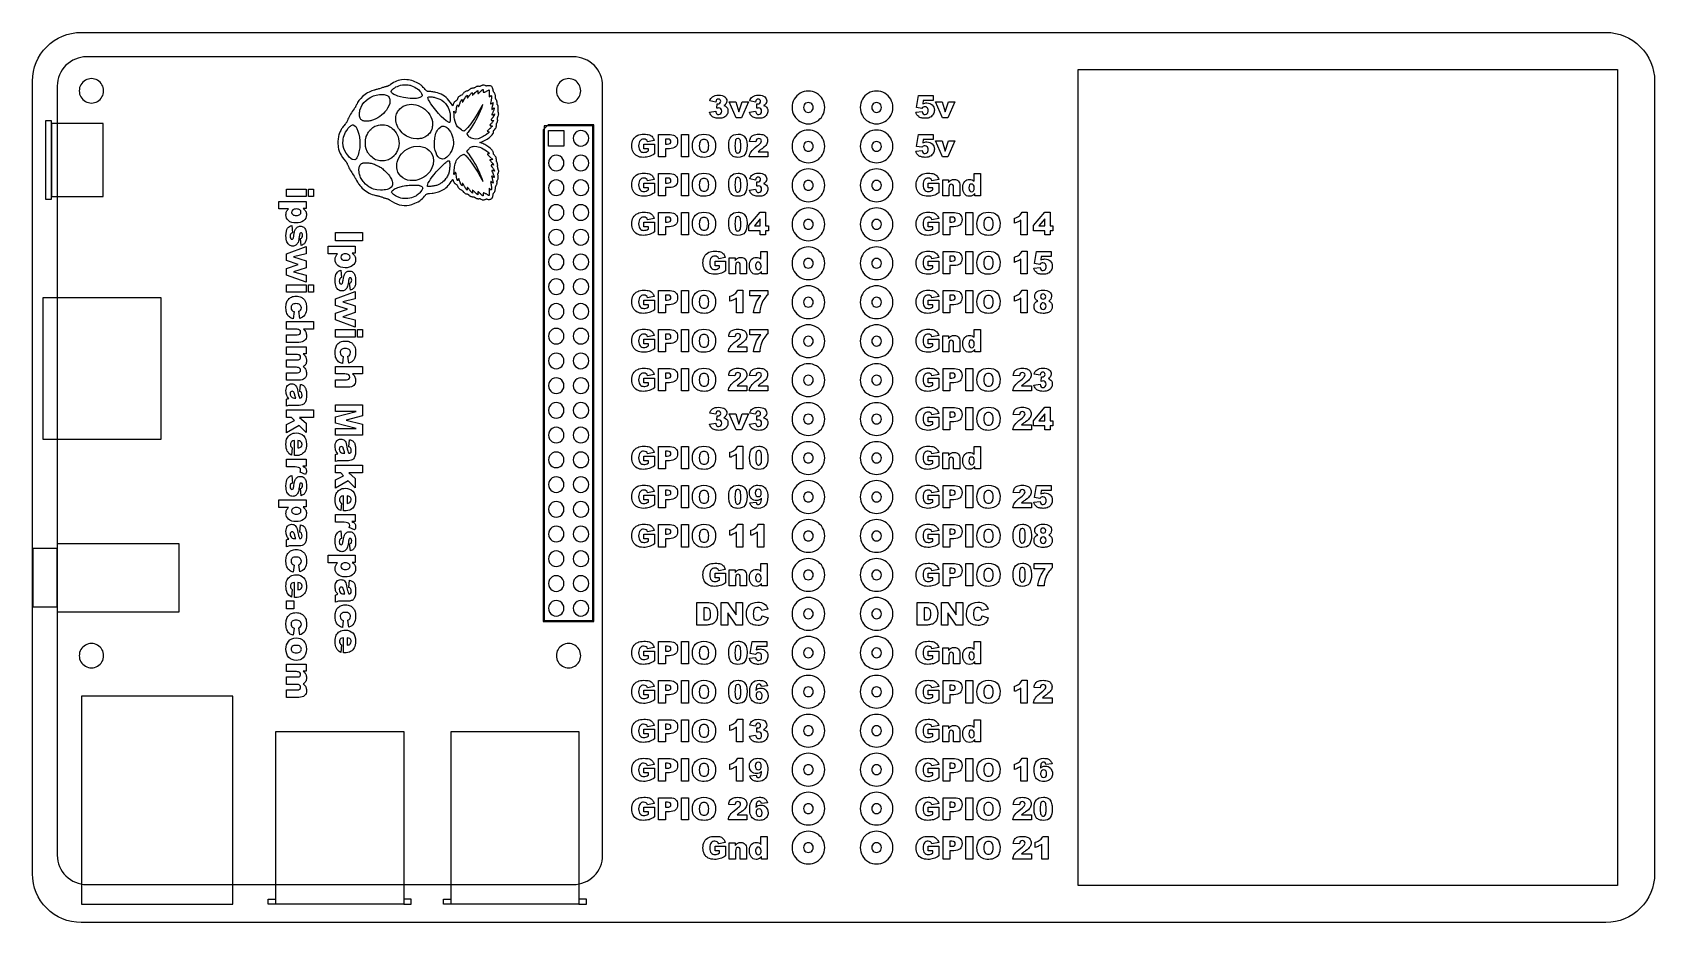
# Model space of a CAD drawing. Extents: x 34 to 201, y -57 to 34.
import ezdxf

# ---------------------------------------------------------------- set-up
doc = ezdxf.new("R2010")
doc.units = 0
for name, color, linetype in [('Innter Cuts', 7, 'CONTINUOUS'), ('Line Etch', 7, 'CONTINUOUS'), ('Outer Cuts', 7, 'CONTINUOUS'), ('Text Etch', 7, 'CONTINUOUS')]:
    doc.layers.add(name, color=color, linetype=linetype)

msp = doc.modelspace()

# ---------------------------------------------------------------- linework, layer by layer
at = {"layer": 'Innter Cuts', "color": 3}
for points in [[(41.26, 27.99), (41.26, 27.99)], [(90.26, 27.99), (90.26, 27.99)], [(41.26, -30.01), (41.26, -30.01)], [(90.26, -30.01), (90.26, -30.01)]]:
    msp.add_lwpolyline(points, close=True, dxfattribs=at)
for points in [[(39.39, 29.07), (39, 28.85), (38.76, 28.44), (38.76, 27.99)], [(40.64, 29.07), (40.25, 29.3), (39.78, 29.3), (39.39, 29.07)], [(41.26, 27.99), (41.26, 28.44), (41.03, 28.85), (40.64, 29.07)], [(88.39, 29.07), (88, 28.85), (87.76, 28.44), (87.76, 27.99)], [(89.64, 29.07), (89.25, 29.3), (88.78, 29.3), (88.39, 29.07)], [(90.26, 27.99), (90.26, 28.44), (90.03, 28.85), (89.64, 29.07)], [(38.76, 27.99), (38.76, 27.54), (39, 27.13), (39.39, 26.91)], [(39.39, 26.91), (39.78, 26.68), (40.25, 26.68), (40.64, 26.91)], [(40.64, 26.91), (41.03, 27.13), (41.26, 27.54), (41.26, 27.99)], [(87.76, 27.99), (87.76, 27.54), (88, 27.13), (88.39, 26.91)], [(88.39, 26.91), (88.78, 26.68), (89.25, 26.68), (89.64, 26.91)], [(89.64, 26.91), (90.03, 27.13), (90.26, 27.54), (90.26, 27.99)], [(39.39, -28.93), (39, -29.15), (38.76, -29.56), (38.76, -30.01)], [(40.64, -28.93), (40.25, -28.7), (39.78, -28.7), (39.39, -28.93)], [(41.26, -30.01), (41.26, -29.56), (41.03, -29.15), (40.64, -28.93)], [(88.39, -28.93), (88, -29.15), (87.76, -29.56), (87.76, -30.01)], [(89.64, -28.93), (89.25, -28.7), (88.78, -28.7), (88.39, -28.93)], [(90.26, -30.01), (90.26, -29.56), (90.03, -29.15), (89.64, -28.93)], [(38.76, -30.01), (38.76, -30.46), (39, -30.87), (39.39, -31.09)], [(39.39, -31.09), (39.78, -31.32), (40.25, -31.32), (40.64, -31.09)], [(40.64, -31.09), (41.03, -30.87), (41.26, -30.46), (41.26, -30.01)], [(87.76, -30.01), (87.76, -30.46), (88, -30.87), (88.39, -31.09)], [(88.39, -31.09), (88.78, -31.32), (89.25, -31.32), (89.64, -31.09)], [(89.64, -31.09), (90.03, -30.87), (90.26, -30.46), (90.26, -30.01)]]:
    msp.add_open_spline(points, degree=3, dxfattribs=at)
at = {"layer": 'Line Etch', "color": 7}
for points in [[(141.34, -53.61), (141.34, 30.19), (196.74, 30.19), (196.74, -53.61)], [(36.51, 28.49), (36.51, 28.49)], [(81.81, 25.77), (81.79, 25.81), (81.79, 25.84), (81.78, 25.86), (81.78, 25.89), (81.77, 25.91), (81.77, 25.94), (81.77, 25.96), (81.77, 25.98), (81.78, 26.18), (81.78, 26.26), (81.78, 26.33), (81.78, 26.39), (81.77, 26.45), (81.76, 26.49), (81.74, 26.53), (81.72, 26.56), (81.69, 26.6), (81.68, 26.62), (81.68, 26.63), (81.67, 26.65), (81.67, 26.67), (81.66, 26.69), (81.66, 26.7), (81.67, 26.72), (81.67, 26.81), (81.67, 26.86), (81.66, 26.91), (81.64, 26.96), (81.63, 27), (81.61, 27.04), (81.59, 27.08), (81.57, 27.1), (81.55, 27.13), (81.54, 27.14), (81.53, 27.16), (81.53, 27.18), (81.52, 27.21), (81.52, 27.24), (81.52, 27.27), (81.52, 27.31), (81.51, 27.45), (81.5, 27.51), (81.48, 27.58), (81.46, 27.64), (81.44, 27.7), (81.41, 27.75), (81.39, 27.8), (81.35, 27.84), (81.32, 27.89), (81.31, 27.91), (81.3, 27.93), (81.29, 27.96), (81.28, 27.99), (81.27, 28.02), (81.26, 28.05), (81.26, 28.09), (81.21, 28.3), (81.17, 28.38), (81.12, 28.44), (81.05, 28.48), (80.98, 28.51), (80.89, 28.52), (80.79, 28.52), (80.67, 28.5), (80.61, 28.49), (80.59, 28.48), (80.57, 28.48), (80.54, 28.49), (80.52, 28.49), (80.5, 28.5), (80.47, 28.51), (80.44, 28.53), (80.35, 28.57), (80.31, 28.58), (80.27, 28.58), (80.23, 28.58), (80.19, 28.57), (80.15, 28.55), (80.1, 28.53), (80.04, 28.51), (79.97, 28.47), (79.94, 28.46), (79.92, 28.45), (79.9, 28.45), (79.87, 28.44), (79.85, 28.44), (79.83, 28.45), (79.81, 28.45), (79.73, 28.46), (79.69, 28.46), (79.65, 28.45), (79.6, 28.43), (79.55, 28.42), (79.51, 28.39), (79.46, 28.37), (79.41, 28.33), (79.35, 28.3), (79.32, 28.29), (79.3, 28.28), (79.27, 28.27), (79.25, 28.26), (79.22, 28.25), (79.19, 28.25), (79.16, 28.25), (79.07, 28.24), (79.02, 28.23), (78.98, 28.22), (78.93, 28.2), (78.89, 28.17), (78.85, 28.14), (78.81, 28.11), (78.77, 28.07), (78.73, 28.03), (78.71, 28.02), (78.69, 28), (78.67, 27.99), (78.65, 27.98), (78.63, 27.98), (78.62, 27.97), (78.6, 27.97), (78.49, 27.95), (78.43, 27.93), (78.38, 27.9), (78.32, 27.86), (78.27, 27.81), (78.21, 27.75), (78.16, 27.69), (78.11, 27.62), (78.08, 27.59), (78.07, 27.57), (78.06, 27.56), (78.04, 27.55), (78.03, 27.54), (78.02, 27.53), (78.01, 27.53), (78, 27.53), (77.93, 27.51), (77.89, 27.49), (77.85, 27.46), (77.8, 27.43), (77.76, 27.4), (77.72, 27.37), (77.69, 27.33), (77.67, 27.3), (77.64, 27.26), (77.63, 27.24), (77.62, 27.22), (77.61, 27.2), (77.6, 27.17), (77.59, 27.15), (77.59, 27.13), (77.58, 27.11), (77.56, 27.06), (77.55, 27.04), (77.54, 27.03), (77.52, 27.01), (77.5, 27), (77.48, 26.98), (77.46, 26.97), (77.43, 26.96), (77.35, 26.91), (77.31, 26.87), (77.28, 26.84), (77.25, 26.79), (77.22, 26.75), (77.2, 26.69), (77.18, 26.64), (77.16, 26.58), (77.12, 26.44), (77, 26.65), (76.73, 27.01), (76.58, 27.17), (76.43, 27.31), (76.27, 27.44), (76.1, 27.55), (75.93, 27.64), (75.74, 27.72), (75.55, 27.79), (75.37, 27.83), (75.27, 27.85), (75.16, 27.87), (75.06, 27.89), (74.96, 27.9), (74.86, 27.91), (74.76, 27.92), (74.68, 27.92), (74.58, 27.93), (74.52, 27.94), (74.48, 27.96), (74.43, 27.99), (74.39, 28.02), (74.35, 28.05), (74.31, 28.08), (74.29, 28.12), (74.21, 28.22), (74.15, 28.29), (74.08, 28.35), (74.01, 28.42), (73.94, 28.49), (73.86, 28.56), (73.79, 28.61), (73.73, 28.66), (73.41, 28.85), (73.24, 28.93), (73.08, 28.99), (72.91, 29.05), (72.74, 29.09), (72.57, 29.12), (72.39, 29.13), (72.21, 29.14), (71.86, 29.11), (71.68, 29.08), (71.52, 29.04), (71.35, 28.98), (71.19, 28.92), (71.03, 28.83), (70.88, 28.74), (70.73, 28.64), (70.64, 28.57), (70.6, 28.55), (70.57, 28.53), (70.53, 28.51), (70.49, 28.49), (70.45, 28.48), (70.41, 28.46), (70.37, 28.45), (70.29, 28.43), (70.23, 28.41), (70.16, 28.39), (70.08, 28.37), (70, 28.35), (69.92, 28.32), (69.83, 28.29), (69.75, 28.27), (69.58, 28.21), (69.49, 28.19), (69.41, 28.16), (69.33, 28.14), (69.25, 28.12), (69.19, 28.1), (69.13, 28.08), (69.09, 28.07), (68.8, 27.99), (68.66, 27.93), (68.52, 27.87), (68.38, 27.79), (68.25, 27.71), (68.11, 27.61), (67.99, 27.51), (67.86, 27.4), (67.67, 27.2), (67.58, 27.1), (67.49, 26.99), (67.42, 26.88), (67.35, 26.78), (67.29, 26.67), (67.24, 26.58), (67.21, 26.49), (67.18, 26.44), (67.17, 26.41), (67.14, 26.37), (67.12, 26.33), (67.09, 26.29), (67.06, 26.25), (67.03, 26.2), (67, 26.16), (66.8, 25.86), (66.71, 25.72), (66.63, 25.59), (66.55, 25.46), (66.48, 25.32), (66.42, 25.2), (66.36, 25.07), (66.31, 24.93), (66.27, 24.86), (66.25, 24.82), (66.23, 24.78), (66.2, 24.74), (66.17, 24.7), (66.14, 24.66), (66.11, 24.61), (66.07, 24.57), (65.92, 24.4), (65.86, 24.32), (65.81, 24.24), (65.75, 24.17), (65.71, 24.09), (65.66, 24.01), (65.62, 23.92), (65.57, 23.83), (65.47, 23.59), (65.43, 23.47), (65.4, 23.35), (65.37, 23.23), (65.35, 23.11), (65.34, 22.98), (65.33, 22.85), (65.33, 22.7), (65.36, 22.22), (65.4, 22), (65.47, 21.78), (65.55, 21.57), (65.66, 21.37), (65.78, 21.16), (65.93, 20.96), (66.11, 20.76), (66.16, 20.69), (66.19, 20.66), (66.21, 20.62), (66.24, 20.58), (66.26, 20.55), (66.28, 20.51), (66.29, 20.47), (66.31, 20.44), (66.4, 20.22), (66.46, 20.1), (66.52, 19.98), (66.59, 19.85), (66.67, 19.72), (66.74, 19.6), (66.82, 19.48), (66.89, 19.37), (66.98, 19.24), (67.02, 19.17), (67.06, 19.1), (67.11, 19.04), (67.15, 18.97), (67.18, 18.91), (67.21, 18.85), (67.24, 18.8), (67.34, 18.62), (67.39, 18.53), (67.45, 18.45), (67.51, 18.36), (67.57, 18.28), (67.64, 18.2), (67.71, 18.12), (67.79, 18.04), (68.07, 17.79), (68.21, 17.68), (68.36, 17.59), (68.52, 17.5), (68.68, 17.43), (68.85, 17.36), (69.03, 17.31), (69.22, 17.26), (69.33, 17.24), (69.39, 17.22), (69.46, 17.2), (69.53, 17.18), (69.61, 17.16), (69.68, 17.13), (69.75, 17.11), (69.82, 17.09), (69.96, 17.04), (70.02, 17.02), (70.09, 17), (70.16, 16.98), (70.21, 16.96), (70.27, 16.95), (70.31, 16.94), (70.35, 16.93), (70.42, 16.91), (70.46, 16.9), (70.49, 16.88), (70.53, 16.86), (70.56, 16.85), (70.6, 16.82), (70.63, 16.8), (70.67, 16.77), (71.13, 16.48), (71.38, 16.38), (71.62, 16.3), (71.88, 16.25), (72.13, 16.22), (72.39, 16.23), (72.65, 16.26), (72.91, 16.32), (73.24, 16.44), (73.41, 16.52), (73.57, 16.61), (73.73, 16.71), (73.87, 16.82), (74.01, 16.94), (74.12, 17.05), (74.22, 17.17), (74.32, 17.29), (74.37, 17.34), (74.42, 17.37), (74.48, 17.41), (74.54, 17.43), (74.6, 17.44), (74.66, 17.45), (74.73, 17.46), (74.99, 17.47), (75.12, 17.49), (75.26, 17.51), (75.39, 17.54), (75.52, 17.57), (75.64, 17.61), (75.76, 17.66), (75.88, 17.71), (76.16, 17.86), (76.29, 17.94), (76.41, 18.04), (76.53, 18.14), (76.64, 18.26), (76.75, 18.38), (76.85, 18.52), (76.96, 18.67), (77.01, 18.75), (77.04, 18.78), (77.06, 18.82), (77.08, 18.84), (77.1, 18.87), (77.11, 18.88), (77.12, 18.89), (77.12, 18.9), (77.13, 18.89), (77.13, 18.88), (77.13, 18.87), (77.14, 18.86), (77.14, 18.84), (77.15, 18.82), (77.16, 18.8), (77.16, 18.78), (77.2, 18.67), (77.22, 18.62), (77.25, 18.57), (77.28, 18.53), (77.32, 18.49), (77.36, 18.46), (77.39, 18.43), (77.44, 18.41), (77.49, 18.38), (77.51, 18.37), (77.53, 18.36), (77.54, 18.34), (77.55, 18.32), (77.57, 18.3), (77.58, 18.27), (77.59, 18.24), (77.64, 18.12), (77.67, 18.08), (77.7, 18.03), (77.73, 17.99), (77.77, 17.96), (77.82, 17.92), (77.86, 17.9), (77.92, 17.87), (77.98, 17.84), (78.01, 17.82), (78.03, 17.81), (78.06, 17.79), (78.08, 17.77), (78.11, 17.74), (78.13, 17.72), (78.15, 17.7), (78.23, 17.59), (78.28, 17.55), (78.32, 17.51), (78.37, 17.48), (78.41, 17.45), (78.46, 17.43), (78.51, 17.42), (78.55, 17.41), (78.61, 17.4), (78.63, 17.39), (78.66, 17.38), (78.68, 17.37), (78.71, 17.35), (78.73, 17.33), (78.76, 17.31), (78.78, 17.29), (78.87, 17.22), (78.9, 17.19), (78.94, 17.17), (78.98, 17.15), (79.02, 17.14), (79.07, 17.13), (79.11, 17.12), (79.16, 17.12), (79.21, 17.12), (79.24, 17.11), (79.26, 17.1), (79.29, 17.09), (79.32, 17.08), (79.35, 17.07), (79.38, 17.05), (79.41, 17.03), (79.51, 16.97), (79.56, 16.94), (79.61, 16.93), (79.66, 16.92), (79.7, 16.91), (79.75, 16.91), (79.79, 16.91), (79.82, 16.92), (79.86, 16.93), (79.87, 16.93), (79.89, 16.93), (79.91, 16.93), (79.93, 16.92), (79.95, 16.91), (79.97, 16.9), (80, 16.88), (80.1, 16.83), (80.15, 16.81), (80.2, 16.8), (80.25, 16.79), (80.3, 16.8), (80.35, 16.81), (80.4, 16.82), (80.45, 16.84), (80.51, 16.87), (80.53, 16.88), (80.56, 16.88), (80.58, 16.89), (80.6, 16.89), (80.62, 16.89), (80.64, 16.88), (80.66, 16.87), (80.76, 16.85), (80.8, 16.85), (80.85, 16.85), (80.9, 16.85), (80.95, 16.86), (80.99, 16.87), (81.03, 16.88), (81.06, 16.9), (81.13, 16.95), (81.16, 16.99), (81.19, 17.02), (81.21, 17.07), (81.23, 17.11), (81.24, 17.17), (81.25, 17.22), (81.26, 17.29), (81.27, 17.35), (81.27, 17.38), (81.28, 17.41), (81.29, 17.43), (81.3, 17.45), (81.31, 17.47), (81.32, 17.49), (81.34, 17.51), (81.4, 17.59), (81.43, 17.64), (81.45, 17.69), (81.47, 17.74), (81.48, 17.79), (81.49, 17.85), (81.5, 17.92), (81.51, 17.99), (81.52, 18.09), (81.52, 18.13), (81.53, 18.17), (81.53, 18.2), (81.54, 18.22), (81.55, 18.24), (81.56, 18.26), (81.58, 18.28), (81.62, 18.34), (81.63, 18.38), (81.65, 18.42), (81.66, 18.46), (81.67, 18.51), (81.67, 18.56), (81.67, 18.6), (81.67, 18.64), (81.66, 18.68), (81.66, 18.7), (81.67, 18.72), (81.67, 18.73), (81.68, 18.75), (81.69, 18.77), (81.7, 18.79), (81.71, 18.81), (81.75, 18.89), (81.77, 18.94), (81.78, 19), (81.79, 19.06), (81.79, 19.12), (81.79, 19.18), (81.78, 19.24), (81.77, 19.3), (81.75, 19.37), (81.75, 19.4), (81.75, 19.42), (81.75, 19.45), (81.76, 19.47), (81.77, 19.5), (81.78, 19.54), (81.8, 19.58), (81.86, 19.73), (81.79, 19.9), (81.77, 19.99), (81.75, 20.03), (81.75, 20.06), (81.74, 20.1), (81.74, 20.14), (81.73, 20.19), (81.73, 20.23), (81.73, 20.28), (81.74, 20.38), (81.73, 20.42), (81.73, 20.46), (81.72, 20.49), (81.71, 20.52), (81.7, 20.55), (81.69, 20.58), (81.67, 20.62), (81.64, 20.69), (81.63, 20.72), (81.62, 20.75), (81.61, 20.78), (81.61, 20.81), (81.6, 20.85), (81.6, 20.89), (81.6, 20.93), (81.59, 21.05), (81.58, 21.1), (81.57, 21.15), (81.55, 21.2), (81.52, 21.24), (81.49, 21.29), (81.45, 21.33), (81.41, 21.38), (81.35, 21.44), (81.34, 21.46), (81.32, 21.48), (81.31, 21.5), (81.3, 21.52), (81.3, 21.55), (81.3, 21.58), (81.29, 21.61), (81.28, 21.69), (81.27, 21.74), (81.24, 21.79), (81.21, 21.84), (81.17, 21.89), (81.12, 21.95), (81.06, 22.01), (80.99, 22.08), (80.81, 22.22), (80.72, 22.29), (80.62, 22.36), (80.53, 22.41), (80.42, 22.47), (80.31, 22.52), (80.2, 22.57), (80.08, 22.62), (79.9, 22.68), (80.1, 22.76), (80.39, 22.89), (80.53, 22.96), (80.66, 23.04), (80.79, 23.13), (80.9, 23.21), (81, 23.3), (81.1, 23.39), (81.18, 23.49), (81.23, 23.56), (81.25, 23.59), (81.27, 23.62), (81.28, 23.65), (81.29, 23.67), (81.29, 23.7), (81.29, 23.73), (81.29, 23.76), (81.3, 23.82), (81.3, 23.85), (81.31, 23.87), (81.32, 23.89), (81.33, 23.91), (81.35, 23.94), (81.38, 23.96), (81.41, 23.99), (81.49, 24.08), (81.52, 24.13), (81.55, 24.17), (81.57, 24.22), (81.58, 24.27), (81.59, 24.32), (81.6, 24.38), (81.6, 24.44), (81.6, 24.52), (81.61, 24.56), (81.61, 24.59), (81.62, 24.62), (81.63, 24.65), (81.64, 24.68), (81.66, 24.71), (81.67, 24.75), (81.71, 24.81), (81.72, 24.84), (81.73, 24.87), (81.73, 24.9), (81.74, 24.93), (81.74, 24.97), (81.73, 25.01), (81.73, 25.06), (81.72, 25.15), (81.72, 25.19), (81.73, 25.22), (81.73, 25.25), (81.74, 25.28), (81.74, 25.31), (81.75, 25.34), (81.77, 25.37), (81.81, 25.48), (81.82, 25.53), (81.83, 25.57), (81.84, 25.61), (81.83, 25.65), (81.83, 25.69), (81.82, 25.73)], [(73.89, 27.39), (73.74, 27.3), (73.64, 27.27), (73.53, 27.24), (73.39, 27.22), (73.24, 27.21), (73.08, 27.21), (72.91, 27.21), (72.73, 27.22), (72.06, 27.31), (71.76, 27.38), (71.49, 27.46), (71.26, 27.54), (71.07, 27.63), (70.93, 27.73), (70.84, 27.83), (70.81, 27.93), (70.87, 28.08), (70.95, 28.15), (71.04, 28.23), (71.16, 28.31), (71.29, 28.39), (71.43, 28.45), (71.58, 28.51), (71.74, 28.56), (71.95, 28.6), (72.07, 28.61), (72.19, 28.61), (72.31, 28.61), (72.43, 28.61), (72.55, 28.6), (72.66, 28.58), (72.76, 28.56), (73.07, 28.45), (73.22, 28.37), (73.36, 28.28), (73.5, 28.18), (73.62, 28.08), (73.74, 27.96), (73.83, 27.85), (73.91, 27.72), (73.96, 27.62), (73.98, 27.58), (73.98, 27.55), (73.98, 27.52), (73.97, 27.48), (73.95, 27.45), (73.92, 27.42)], [(70.61, 26.6), (70.43, 26.2), (70.3, 26.01), (70.15, 25.82), (69.99, 25.65), (69.81, 25.48), (69.62, 25.34), (69.42, 25.21), (69.21, 25.1), (68.99, 25.01), (68.89, 24.97), (68.79, 24.94), (68.69, 24.92), (68.59, 24.9), (68.49, 24.89), (68.38, 24.88), (68.27, 24.88), (68.08, 24.88), (68.01, 24.89), (67.94, 24.9), (67.89, 24.92), (67.84, 24.94), (67.79, 24.97), (67.74, 25.01), (67.69, 25.05), (67.6, 25.19), (67.57, 25.28), (67.55, 25.39), (67.54, 25.5), (67.53, 25.62), (67.54, 25.75), (67.56, 25.87), (67.59, 26), (67.83, 26.54), (68, 26.78), (68.21, 26.99), (68.44, 27.18), (68.7, 27.34), (68.98, 27.47), (69.27, 27.56), (69.58, 27.61), (69.83, 27.62), (69.96, 27.61), (70.07, 27.6), (70.18, 27.58), (70.28, 27.55), (70.37, 27.51), (70.45, 27.47), (70.51, 27.42), (70.6, 27.3), (70.63, 27.21), (70.65, 27.12), (70.67, 27.02), (70.67, 26.92), (70.66, 26.81), (70.64, 26.7)], [(76.83, 24.82), (76.82, 24.79), (76.82, 24.78), (76.81, 24.76), (76.8, 24.75), (76.79, 24.75), (76.78, 24.74), (76.77, 24.74), (76.76, 24.73), (76.45, 24.9), (76.21, 25.11), (75.94, 25.37), (75.66, 25.68), (75.37, 26), (75.11, 26.34), (74.87, 26.66), (74.69, 26.95), (74.63, 27.06), (74.61, 27.12), (74.59, 27.17), (74.58, 27.22), (74.57, 27.26), (74.56, 27.3), (74.57, 27.32), (74.58, 27.34), (74.66, 27.36), (74.73, 27.37), (74.81, 27.37), (74.91, 27.37), (75.01, 27.36), (75.1, 27.35), (75.2, 27.34), (75.28, 27.32), (75.78, 27.14), (76, 27.02), (76.2, 26.87), (76.37, 26.69), (76.52, 26.49), (76.65, 26.27), (76.75, 26.02), (76.82, 25.75), (76.84, 25.59), (76.85, 25.47), (76.85, 25.35), (76.85, 25.22), (76.85, 25.09), (76.85, 24.98), (76.84, 24.89)], [(81.32, 25.39), (81.29, 25.35), (81.28, 25.33), (81.26, 25.3), (81.24, 25.27), (81.22, 25.24), (81.2, 25.22), (81.18, 25.19), (81.15, 25.17), (81.12, 25.12), (81.1, 25.1), (81.09, 25.08), (81.07, 25.06), (81.06, 25.04), (81.06, 25.03), (81.05, 25.02), (81.05, 25.01), (81.07, 24.98), (81.09, 24.97), (81.11, 24.96), (81.14, 24.95), (81.17, 24.94), (81.2, 24.94), (81.23, 24.94), (81.26, 24.95), (81.28, 24.96), (81.29, 24.96), (81.3, 24.96), (81.31, 24.96), (81.32, 24.96), (81.32, 24.96), (81.33, 24.96), (81.33, 24.96), (81.3, 24.91), (81.28, 24.87), (81.24, 24.83), (81.2, 24.78), (81.16, 24.73), (81.12, 24.68), (81.08, 24.64), (81.04, 24.6), (80.98, 24.54), (80.96, 24.52), (80.95, 24.5), (80.94, 24.49), (80.94, 24.47), (80.94, 24.46), (80.95, 24.45), (80.96, 24.44), (80.98, 24.42), (81, 24.42), (81.01, 24.41), (81.03, 24.41), (81.05, 24.4), (81.07, 24.4), (81.09, 24.39), (81.1, 24.39), (81.2, 24.38), (81.08, 24.26), (81.02, 24.2), (80.99, 24.17), (80.96, 24.14), (80.93, 24.11), (80.89, 24.08), (80.86, 24.05), (80.83, 24.02), (80.8, 24), (80.65, 23.86), (80.77, 23.82), (80.89, 23.78), (80.79, 23.68), (80.6, 23.52), (80.49, 23.44), (80.36, 23.36), (80.23, 23.29), (80.1, 23.22), (79.96, 23.16), (79.84, 23.11), (79.72, 23.07), (79.41, 23.04), (79.27, 23.05), (79.13, 23.08), (79.01, 23.13), (78.89, 23.2), (78.78, 23.28), (78.69, 23.39), (78.62, 23.5), (78.6, 23.55), (78.6, 23.57), (78.6, 23.59), (78.61, 23.61), (78.62, 23.64), (78.64, 23.67), (78.68, 23.71), (78.72, 23.76), (79.04, 24.2), (79.2, 24.46), (79.37, 24.73), (79.53, 25.02), (79.68, 25.32), (79.83, 25.62), (79.96, 25.93), (80.09, 26.23), (80.18, 26.48), (80.21, 26.55), (80.22, 26.59), (80.21, 26.59), (80.18, 26.55), (80.14, 26.48), (80.07, 26.37), (79.99, 26.23), (79.62, 25.59), (79.45, 25.31), (79.28, 25.05), (79.12, 24.82), (78.96, 24.6), (78.81, 24.4), (78.65, 24.22), (78.49, 24.04), (78.37, 23.93), (78.32, 23.89), (78.28, 23.87), (78.24, 23.86), (78.2, 23.87), (78.14, 23.89), (78.08, 23.92), (78, 23.97), (77.73, 24.18), (77.61, 24.31), (77.51, 24.47), (77.43, 24.65), (77.36, 24.85), (77.31, 25.07), (77.27, 25.3), (77.25, 25.55), (77.24, 25.91), (77.32, 25.81), (77.36, 25.77), (77.37, 25.76), (77.39, 25.75), (77.4, 25.74), (77.41, 25.74), (77.42, 25.73), (77.43, 25.74), (77.43, 25.74), (77.44, 25.77), (77.45, 25.8), (77.46, 25.83), (77.46, 25.87), (77.47, 25.91), (77.48, 25.96), (77.48, 26.01), (77.49, 26.07), (77.5, 26.18), (77.51, 26.23), (77.52, 26.28), (77.53, 26.33), (77.54, 26.37), (77.55, 26.41), (77.56, 26.44), (77.56, 26.47), (77.61, 26.57), (77.66, 26.48), (77.67, 26.44), (77.68, 26.43), (77.69, 26.42), (77.7, 26.41), (77.71, 26.4), (77.72, 26.39), (77.72, 26.38), (77.73, 26.38), (77.74, 26.4), (77.75, 26.42), (77.76, 26.44), (77.78, 26.47), (77.79, 26.51), (77.81, 26.55), (77.82, 26.6), (77.84, 26.64), (77.93, 26.88), (77.96, 26.97), (78, 27.04), (78.02, 27.08), (78.05, 27.1), (78.06, 27.09), (78.07, 27.07), (78.08, 27.01), (78.08, 26.95), (78.09, 26.92), (78.1, 26.89), (78.11, 26.87), (78.11, 26.85), (78.12, 26.84), (78.13, 26.83), (78.14, 26.84), (78.15, 26.86), (78.16, 26.87), (78.18, 26.9), (78.19, 26.93), (78.21, 26.96), (78.23, 26.99), (78.25, 27.03), (78.27, 27.07), (78.35, 27.22), (78.4, 27.29), (78.44, 27.36), (78.48, 27.41), (78.51, 27.46), (78.54, 27.5), (78.57, 27.52), (78.59, 27.53), (78.59, 27.52), (78.6, 27.51), (78.6, 27.5), (78.6, 27.49), (78.6, 27.47), (78.6, 27.45), (78.61, 27.43), (78.61, 27.41), (78.61, 27.36), (78.61, 27.34), (78.61, 27.33), (78.61, 27.31), (78.62, 27.29), (78.62, 27.28), (78.62, 27.27), (78.63, 27.27), (78.64, 27.27), (78.65, 27.28), (78.66, 27.28), (78.67, 27.29), (78.68, 27.31), (78.7, 27.32), (78.71, 27.34), (78.72, 27.36), (78.81, 27.47), (78.86, 27.54), (78.91, 27.61), (78.97, 27.67), (79.02, 27.72), (79.06, 27.77), (79.09, 27.8), (79.11, 27.81), (79.12, 27.8), (79.12, 27.79), (79.12, 27.78), (79.13, 27.76), (79.13, 27.75), (79.13, 27.73), (79.13, 27.71), (79.13, 27.69), (79.13, 27.64), (79.13, 27.63), (79.14, 27.61), (79.14, 27.59), (79.14, 27.58), (79.14, 27.57), (79.15, 27.56), (79.15, 27.55), (79.17, 27.56), (79.18, 27.57), (79.2, 27.59), (79.23, 27.61), (79.26, 27.64), (79.29, 27.67), (79.32, 27.7), (79.35, 27.73), (79.42, 27.81), (79.46, 27.84), (79.49, 27.87), (79.53, 27.9), (79.56, 27.93), (79.58, 27.95), (79.61, 27.97), (79.62, 27.98), (79.71, 28.03), (79.69, 27.88), (79.69, 27.82), (79.69, 27.8), (79.69, 27.78), (79.69, 27.76), (79.7, 27.74), (79.7, 27.73), (79.7, 27.72), (79.71, 27.71), (79.73, 27.71), (79.75, 27.72), (79.77, 27.74), (79.8, 27.76), (79.83, 27.79), (79.86, 27.81), (79.89, 27.85), (79.93, 27.89), (80, 27.95), (80.03, 27.99), (80.06, 28.02), (80.09, 28.04), (80.12, 28.07), (80.15, 28.09), (80.16, 28.1), (80.18, 28.11), (80.21, 28.13), (80.22, 28.13), (80.23, 28.12), (80.24, 28.11), (80.24, 28.09), (80.24, 28.07), (80.24, 28.03), (80.24, 27.99), (80.24, 27.92), (80.24, 27.89), (80.25, 27.87), (80.25, 27.86), (80.26, 27.85), (80.27, 27.84), (80.28, 27.84), (80.29, 27.84), (80.36, 27.85), (80.4, 27.86), (80.44, 27.88), (80.49, 27.9), (80.54, 27.92), (80.59, 27.95), (80.65, 27.98), (80.71, 28.02), (80.85, 28.11), (80.85, 27.36), (80.96, 27.44), (81.02, 27.49), (81.04, 27.5), (81.05, 27.51), (81.06, 27.51), (81.07, 27.51), (81.08, 27.5), (81.08, 27.48), (81.09, 27.47), (81.1, 27.37), (81.1, 27.32), (81.1, 27.25), (81.09, 27.18), (81.08, 27.09), (81.06, 26.99), (81.03, 26.87), (81, 26.73), (81, 26.69), (81.01, 26.67), (81.03, 26.67), (81.05, 26.67), (81.08, 26.68), (81.11, 26.69), (81.15, 26.71), (81.18, 26.74), (81.27, 26.81), (81.25, 26.71), (81.24, 26.65), (81.23, 26.62), (81.22, 26.58), (81.21, 26.54), (81.2, 26.5), (81.19, 26.46), (81.18, 26.41), (81.17, 26.37), (81.13, 26.2), (81.12, 26.15), (81.12, 26.11), (81.13, 26.09), (81.15, 26.09), (81.19, 26.1), (81.23, 26.13), (81.28, 26.17), (81.32, 26.2), (81.34, 26.22), (81.35, 26.22), (81.36, 26.23), (81.37, 26.23), (81.38, 26.23), (81.38, 26.23), (81.38, 26.22), (81.37, 26.14), (81.35, 26.08), (81.33, 26.01), (81.3, 25.94), (81.27, 25.87), (81.25, 25.81), (81.22, 25.75), (81.19, 25.7), (81.17, 25.66), (81.16, 25.64), (81.15, 25.62), (81.15, 25.6), (81.14, 25.58), (81.14, 25.56), (81.14, 25.55), (81.14, 25.54), (81.16, 25.51), (81.18, 25.51), (81.2, 25.5), (81.23, 25.51), (81.25, 25.51), (81.28, 25.53), (81.31, 25.54), (81.34, 25.56), (81.41, 25.62), (81.39, 25.56), (81.38, 25.53), (81.38, 25.51), (81.37, 25.49), (81.36, 25.47), (81.35, 25.45), (81.34, 25.43), (81.33, 25.41)], [(74.96, 24.06), (74.86, 23.82), (74.79, 23.72), (74.72, 23.62), (74.64, 23.53), (74.55, 23.45), (74.46, 23.37), (74.36, 23.3), (74.24, 23.24), (74.08, 23.17), (74, 23.14), (73.91, 23.11), (73.83, 23.09), (73.74, 23.08), (73.65, 23.07), (73.55, 23.06), (73.44, 23.06), (73.07, 23.09), (72.89, 23.13), (72.71, 23.19), (72.54, 23.26), (72.38, 23.34), (72.22, 23.44), (72.07, 23.55), (71.92, 23.68), (71.67, 23.97), (71.56, 24.12), (71.48, 24.27), (71.4, 24.43), (71.35, 24.59), (71.31, 24.75), (71.28, 24.92), (71.27, 25.09), (71.29, 25.37), (71.32, 25.5), (71.35, 25.62), (71.4, 25.73), (71.46, 25.84), (71.52, 25.94), (71.6, 26.05), (71.7, 26.14), (72.03, 26.4), (72.22, 26.49), (72.43, 26.55), (72.64, 26.59), (72.86, 26.61), (73.09, 26.59), (73.32, 26.55), (73.56, 26.49), (74.03, 26.26), (74.24, 26.11), (74.43, 25.94), (74.61, 25.75), (74.75, 25.54), (74.87, 25.32), (74.97, 25.09), (75.03, 24.85), (75.04, 24.68), (75.05, 24.59), (75.04, 24.49), (75.03, 24.4), (75.02, 24.3), (75.01, 24.21), (74.99, 24.13)], [(114.14, 26.29), (114.14, 26.29)], [(115.32, 26.29), (115.32, 26.29)], [(121.14, 26.29), (121.14, 26.29)], [(122.32, 26.29), (122.32, 26.29)], [(35.29, 24.91), (35.29, 16.87), (35.91, 16.87), (35.91, 24.91)], [(35.91, 24.64), (35.91, 17.14), (41.22, 17.14), (41.22, 24.64)], [(67.56, 22.15), (67.49, 21.74), (67.45, 21.55), (67.39, 21.39), (67.33, 21.24), (67.27, 21.12), (67.2, 21.02), (67.13, 20.94), (67.06, 20.9), (66.79, 20.94), (66.64, 21.04), (66.48, 21.19), (66.33, 21.38), (66.18, 21.59), (66.05, 21.82), (65.95, 22.06), (65.88, 22.31), (65.84, 22.67), (65.85, 22.85), (65.87, 23.04), (65.91, 23.22), (65.96, 23.4), (66.03, 23.58), (66.12, 23.76), (66.23, 23.93), (66.39, 24.15), (66.46, 24.24), (66.54, 24.32), (66.62, 24.38), (66.69, 24.44), (66.76, 24.47), (66.83, 24.5), (66.9, 24.5), (67.16, 24.33), (67.28, 24.12), (67.38, 23.86), (67.47, 23.55), (67.54, 23.22), (67.57, 22.86), (67.58, 22.5)], [(71.54, 22.15), (71.48, 21.96), (71.43, 21.85), (71.39, 21.75), (71.33, 21.65), (71.27, 21.56), (71.21, 21.47), (71.15, 21.39), (71.09, 21.32), (70.87, 21.12), (70.75, 21.03), (70.63, 20.97), (70.51, 20.91), (70.38, 20.86), (70.24, 20.83), (70.1, 20.81), (69.95, 20.79), (69.62, 20.8), (69.48, 20.83), (69.34, 20.86), (69.2, 20.91), (69.08, 20.98), (68.95, 21.07), (68.83, 21.17), (68.7, 21.29), (68.55, 21.44), (68.49, 21.52), (68.43, 21.6), (68.39, 21.67), (68.34, 21.76), (68.3, 21.85), (68.26, 21.94), (68.22, 22.05), (68.19, 22.15), (68.18, 22.2), (68.17, 22.25), (68.17, 22.31), (68.16, 22.38), (68.16, 22.45), (68.16, 22.55), (68.16, 22.66), (68.16, 22.87), (68.16, 22.95), (68.17, 23.02), (68.18, 23.08), (68.19, 23.13), (68.2, 23.18), (68.22, 23.24), (68.24, 23.3), (68.32, 23.49), (68.36, 23.58), (68.41, 23.66), (68.46, 23.73), (68.51, 23.81), (68.56, 23.88), (68.62, 23.95), (68.69, 24.02), (68.91, 24.21), (69.02, 24.28), (69.13, 24.35), (69.25, 24.4), (69.38, 24.44), (69.51, 24.47), (69.65, 24.49), (69.8, 24.5), (70.12, 24.49), (70.27, 24.46), (70.41, 24.43), (70.54, 24.38), (70.67, 24.31), (70.79, 24.23), (70.91, 24.14), (71.03, 24.03), (71.31, 23.68), (71.42, 23.48), (71.5, 23.27), (71.56, 23.06), (71.59, 22.83), (71.6, 22.6), (71.58, 22.37)], [(77.15, 22.31), (77.01, 21.86), (76.9, 21.65), (76.78, 21.47), (76.65, 21.3), (76.51, 21.17), (76.37, 21.07), (76.22, 21), (76.08, 20.98), (75.76, 21.09), (75.62, 21.22), (75.5, 21.4), (75.4, 21.61), (75.32, 21.86), (75.26, 22.14), (75.23, 22.44), (75.23, 22.77), (75.27, 23.14), (75.3, 23.32), (75.34, 23.48), (75.39, 23.63), (75.45, 23.77), (75.52, 23.9), (75.6, 24.02), (75.68, 24.12), (75.89, 24.3), (76, 24.35), (76.1, 24.37), (76.2, 24.37), (76.31, 24.34), (76.41, 24.29), (76.52, 24.22), (76.63, 24.11), (76.89, 23.77), (76.99, 23.58), (77.07, 23.37), (77.14, 23.16), (77.17, 22.95), (77.19, 22.73), (77.18, 22.52)], [(91.61, 24.49), (86.91, 24.49), (86.41, 23.99), (86.41, -26.51), (91.61, -26.51)], [(86.51, 24.39), (86.51, -26.41), (91.51, -26.41), (91.51, 24.39)], [(86.94, 23.92), (88.54, 23.92), (88.54, 22.32), (86.94, 22.32)], [(75.1, 20.43), (74.9, 19.91), (74.75, 19.68), (74.57, 19.47), (74.36, 19.28), (74.14, 19.11), (73.89, 18.98), (73.62, 18.87), (73.34, 18.8), (72.75, 18.77), (72.48, 18.83), (72.22, 18.92), (71.99, 19.05), (71.79, 19.22), (71.62, 19.42), (71.49, 19.65), (71.4, 19.91), (71.37, 20.1), (71.36, 20.21), (71.37, 20.32), (71.37, 20.43), (71.39, 20.54), (71.41, 20.65), (71.44, 20.76), (71.47, 20.86), (71.7, 21.31), (71.85, 21.51), (72.02, 21.69), (72.21, 21.85), (72.42, 21.99), (72.64, 22.11), (72.87, 22.2), (73.12, 22.27), (73.71, 22.3), (73.99, 22.25), (74.25, 22.17), (74.48, 22.04), (74.69, 21.88), (74.86, 21.68), (75, 21.45), (75.1, 21.19), (75.12, 21.05), (75.13, 20.96), (75.13, 20.87), (75.13, 20.77), (75.13, 20.68), (75.12, 20.59), (75.11, 20.51)], [(81.34, 19.77), (81.29, 19.8), (81.26, 19.8), (81.23, 19.81), (81.21, 19.81), (81.18, 19.81), (81.16, 19.81), (81.14, 19.81), (81.13, 19.8), (81.13, 19.78), (81.13, 19.77), (81.14, 19.76), (81.14, 19.74), (81.15, 19.72), (81.17, 19.69), (81.18, 19.67), (81.19, 19.64), (81.25, 19.52), (81.28, 19.45), (81.31, 19.38), (81.33, 19.31), (81.35, 19.24), (81.37, 19.18), (81.38, 19.13), (81.38, 19.1), (81.38, 19.09), (81.38, 19.08), (81.37, 19.08), (81.36, 19.09), (81.34, 19.1), (81.33, 19.11), (81.31, 19.12), (81.29, 19.14), (81.22, 19.2), (81.19, 19.22), (81.16, 19.23), (81.14, 19.23), (81.13, 19.23), (81.12, 19.22), (81.11, 19.2), (81.12, 19.17), (81.15, 19.05), (81.17, 18.98), (81.21, 18.83), (81.22, 18.75), (81.24, 18.69), (81.25, 18.63), (81.26, 18.59), (81.28, 18.5), (81.18, 18.59), (81.08, 18.66), (81.05, 18.68), (81.03, 18.67), (81.02, 18.65), (81.01, 18.62), (81.02, 18.56), (81.03, 18.49), (81.05, 18.39), (81.08, 18.25), (81.09, 18.18), (81.1, 18.13), (81.1, 18.07), (81.1, 18.02), (81.1, 17.97), (81.1, 17.92), (81.09, 17.87), (81.07, 17.79), (80.96, 17.89), (80.86, 17.99), (80.86, 17.61), (80.86, 17.48), (80.85, 17.42), (80.85, 17.37), (80.85, 17.32), (80.85, 17.29), (80.85, 17.26), (80.85, 17.24), (80.84, 17.23), (80.83, 17.24), (80.82, 17.24), (80.8, 17.25), (80.79, 17.26), (80.77, 17.28), (80.75, 17.29), (80.73, 17.3), (80.7, 17.32), (80.61, 17.38), (80.55, 17.4), (80.49, 17.43), (80.44, 17.46), (80.38, 17.48), (80.34, 17.5), (80.3, 17.51), (80.27, 17.51), (80.26, 17.5), (80.26, 17.49), (80.25, 17.47), (80.25, 17.46), (80.25, 17.43), (80.25, 17.41), (80.24, 17.39), (80.24, 17.36), (80.24, 17.3), (80.24, 17.28), (80.24, 17.26), (80.23, 17.24), (80.23, 17.22), (80.23, 17.21), (80.22, 17.21), (80.21, 17.21), (80.19, 17.22), (80.17, 17.24), (80.14, 17.26), (80.11, 17.29), (80.08, 17.32), (80.04, 17.35), (80, 17.39), (79.96, 17.43), (79.88, 17.5), (79.84, 17.54), (79.81, 17.57), (79.78, 17.59), (79.75, 17.61), (79.73, 17.63), (79.72, 17.63), (79.71, 17.63), (79.7, 17.62), (79.7, 17.6), (79.7, 17.59), (79.69, 17.57), (79.69, 17.54), (79.69, 17.52), (79.69, 17.49), (79.69, 17.47), (79.7, 17.42), (79.7, 17.39), (79.7, 17.37), (79.7, 17.35), (79.69, 17.34), (79.69, 17.33), (79.69, 17.32), (79.68, 17.32), (79.66, 17.33), (79.64, 17.35), (79.61, 17.37), (79.58, 17.4), (79.54, 17.43), (79.5, 17.47), (79.46, 17.51), (79.41, 17.55), (79.33, 17.64), (79.29, 17.67), (79.25, 17.71), (79.22, 17.73), (79.19, 17.76), (79.17, 17.78), (79.16, 17.79), (79.15, 17.79), (79.15, 17.78), (79.14, 17.77), (79.14, 17.76), (79.14, 17.74), (79.14, 17.72), (79.14, 17.7), (79.13, 17.67), (79.13, 17.65), (79.13, 17.5), (79.05, 17.58), (79.01, 17.63), (78.98, 17.65), (78.95, 17.69), (78.92, 17.72), (78.89, 17.76), (78.86, 17.8), (78.83, 17.84), (78.8, 17.88), (78.74, 17.95), (78.72, 17.98), (78.69, 18.01), (78.67, 18.04), (78.65, 18.05), (78.64, 18.07), (78.63, 18.07), (78.62, 18.08), (78.62, 18.06), (78.62, 18.05), (78.61, 18.03), (78.61, 18.01), (78.61, 17.99), (78.61, 17.97), (78.61, 17.94), (78.61, 17.92), (78.6, 17.78), (78.51, 17.88), (78.47, 17.94), (78.45, 17.97), (78.42, 18.01), (78.4, 18.05), (78.37, 18.09), (78.35, 18.13), (78.32, 18.18), (78.3, 18.22), (78.22, 18.37), (78.19, 18.42), (78.17, 18.46), (78.15, 18.48), (78.13, 18.49), (78.12, 18.5), (78.11, 18.49), (78.1, 18.48), (78.1, 18.46), (78.09, 18.45), (78.09, 18.43), (78.08, 18.41), (78.08, 18.39), (78.08, 18.38), (78.08, 18.36), (78.08, 18.34), (78.08, 18.3), (78.07, 18.28), (78.07, 18.27), (78.07, 18.26), (78.06, 18.25), (78.06, 18.25), (78.06, 18.25), (78.05, 18.25), (78.01, 18.29), (77.99, 18.34), (77.96, 18.39), (77.93, 18.45), (77.9, 18.52), (77.87, 18.6), (77.84, 18.68), (77.81, 18.76), (77.74, 18.99), (77.69, 18.93), (77.67, 18.91), (77.66, 18.89), (77.65, 18.88), (77.65, 18.87), (77.64, 18.86), (77.64, 18.85), (77.64, 18.84), (77.63, 18.83), (77.63, 18.81), (77.63, 18.81), (77.63, 18.8), (77.62, 18.8), (77.62, 18.79), (77.62, 18.79), (77.61, 18.79), (77.61, 18.79), (77.58, 18.83), (77.56, 18.87), (77.55, 18.93), (77.53, 19), (77.51, 19.07), (77.5, 19.15), (77.49, 19.24), (77.48, 19.31), (77.47, 19.46), (77.46, 19.52), (77.45, 19.55), (77.44, 19.58), (77.43, 19.6), (77.42, 19.6), (77.41, 19.6), (77.39, 19.6), (77.38, 19.58), (77.36, 19.57), (77.35, 19.56), (77.34, 19.55), (77.33, 19.54), (77.32, 19.52), (77.31, 19.51), (77.3, 19.49), (77.24, 19.41), (77.25, 19.79), (77.29, 20.17), (77.32, 20.35), (77.36, 20.51), (77.42, 20.67), (77.48, 20.81), (77.55, 20.94), (77.64, 21.05), (77.73, 21.16), (77.84, 21.26), (77.91, 21.31), (77.98, 21.35), (78.05, 21.39), (78.12, 21.43), (78.18, 21.46), (78.23, 21.47), (78.28, 21.48), (78.35, 21.43), (78.41, 21.37), (78.48, 21.3), (78.56, 21.21), (78.65, 21.11), (78.74, 21.01), (78.83, 20.9), (78.92, 20.79), (79.16, 20.45), (79.29, 20.26), (79.42, 20.06), (79.55, 19.86), (79.68, 19.64), (79.81, 19.42), (79.93, 19.21), (80.05, 18.99), (80.11, 18.88), (80.14, 18.83), (80.16, 18.79), (80.18, 18.75), (80.2, 18.72), (80.22, 18.7), (80.23, 18.69), (80.23, 18.68), (80.21, 18.76), (80.18, 18.85), (80.15, 18.95), (80.1, 19.06), (80.05, 19.19), (80, 19.31), (79.95, 19.43), (79.91, 19.54), (79.7, 19.99), (79.58, 20.22), (79.45, 20.45), (79.32, 20.67), (79.19, 20.89), (79.05, 21.1), (78.92, 21.3), (78.79, 21.48), (78.57, 21.76), (78.67, 21.91), (78.79, 22.05), (78.85, 22.11), (78.91, 22.16), (78.98, 22.2), (79.06, 22.24), (79.13, 22.27), (79.22, 22.29), (79.31, 22.3), (79.58, 22.29), (79.74, 22.25), (79.9, 22.2), (80.07, 22.13), (80.24, 22.05), (80.41, 21.95), (80.58, 21.83), (80.74, 21.71), (80.82, 21.64), (80.85, 21.61), (80.86, 21.59), (80.88, 21.57), (80.88, 21.55), (80.87, 21.54), (80.86, 21.54), (80.84, 21.53), (80.82, 21.53), (80.81, 21.53), (80.8, 21.53), (80.78, 21.52), (80.77, 21.52), (80.75, 21.52), (80.74, 21.51), (80.72, 21.51), (80.69, 21.49), (80.68, 21.48), (80.69, 21.46), (80.71, 21.43), (80.74, 21.4), (80.79, 21.35), (80.85, 21.28), (80.94, 21.2), (81.23, 20.93), (81.1, 20.92), (80.99, 20.92), (80.96, 20.9), (80.94, 20.89), (80.94, 20.87), (80.95, 20.84), (80.98, 20.8), (81.02, 20.76), (81.07, 20.7), (81.13, 20.64), (81.16, 20.61), (81.18, 20.58), (81.21, 20.55), (81.23, 20.52), (81.25, 20.5), (81.26, 20.48), (81.28, 20.46), (81.32, 20.37), (81.22, 20.39), (81.17, 20.39), (81.15, 20.39), (81.14, 20.39), (81.12, 20.39), (81.11, 20.38), (81.1, 20.38), (81.09, 20.37), (81.08, 20.36), (81.06, 20.33), (81.06, 20.32), (81.06, 20.31), (81.07, 20.29), (81.08, 20.27), (81.09, 20.25), (81.12, 20.22), (81.14, 20.18), (81.22, 20.08), (81.26, 20.03), (81.29, 19.97), (81.33, 19.91), (81.36, 19.85), (81.38, 19.81), (81.4, 19.77), (81.41, 19.75), (81.4, 19.74), (81.4, 19.74), (81.39, 19.74), (81.38, 19.75), (81.37, 19.75), (81.36, 19.75), (81.35, 19.76)], [(91.08, 23.12), (91.08, 23.12)], [(114.14, 22.29), (114.14, 22.29)], [(115.32, 22.29), (115.32, 22.29)], [(121.14, 22.29), (121.14, 22.29)], [(122.32, 22.29), (122.32, 22.29)], [(70.86, 18.15), (70.72, 18.02), (70.62, 17.96), (70.5, 17.91), (70.37, 17.87), (70.22, 17.83), (70.06, 17.81), (69.89, 17.79), (69.71, 17.79), (69.31, 17.81), (69.14, 17.85), (68.97, 17.9), (68.81, 17.96), (68.65, 18.05), (68.49, 18.15), (68.34, 18.27), (68.17, 18.41), (68, 18.6), (67.92, 18.69), (67.85, 18.79), (67.78, 18.89), (67.72, 19), (67.66, 19.1), (67.61, 19.22), (67.57, 19.33), (67.54, 19.44), (67.52, 19.49), (67.51, 19.54), (67.51, 19.59), (67.5, 19.64), (67.5, 19.7), (67.49, 19.77), (67.49, 19.84), (67.49, 19.99), (67.5, 20.05), (67.5, 20.09), (67.51, 20.13), (67.52, 20.17), (67.53, 20.21), (67.55, 20.25), (67.57, 20.3), (67.62, 20.38), (67.64, 20.41), (67.66, 20.43), (67.68, 20.46), (67.7, 20.48), (67.72, 20.5), (67.75, 20.52), (67.78, 20.54), (67.85, 20.57), (67.88, 20.58), (67.92, 20.59), (67.96, 20.6), (68.01, 20.6), (68.08, 20.6), (68.16, 20.6), (68.25, 20.6), (68.51, 20.59), (68.62, 20.58), (68.73, 20.56), (68.84, 20.54), (68.95, 20.5), (69.07, 20.46), (69.19, 20.4), (69.33, 20.34), (69.55, 20.23), (69.65, 20.17), (69.75, 20.11), (69.84, 20.04), (69.93, 19.97), (70.02, 19.89), (70.11, 19.81), (70.21, 19.71), (70.44, 19.47), (70.54, 19.36), (70.62, 19.25), (70.7, 19.14), (70.77, 19.03), (70.82, 18.92), (70.87, 18.82), (70.91, 18.72), (70.93, 18.59), (70.94, 18.52), (70.94, 18.45), (70.93, 18.39), (70.92, 18.32), (70.9, 18.26), (70.88, 18.2)], [(76.75, 19.68), (76.68, 19.45), (76.63, 19.34), (76.58, 19.23), (76.52, 19.13), (76.46, 19.04), (76.39, 18.94), (76.31, 18.85), (76.22, 18.76), (76.11, 18.65), (76.06, 18.6), (76.01, 18.56), (75.96, 18.53), (75.91, 18.5), (75.86, 18.47), (75.81, 18.44), (75.75, 18.41), (75.55, 18.32), (75.46, 18.28), (75.37, 18.26), (75.28, 18.23), (75.19, 18.22), (75.09, 18.2), (74.98, 18.19), (74.86, 18.18), (74.53, 18.17), (74.53, 18.26), (74.61, 18.53), (74.72, 18.72), (74.85, 18.93), (75.02, 19.16), (75.21, 19.4), (75.43, 19.66), (75.67, 19.93), (75.93, 20.19), (76.19, 20.45), (76.3, 20.55), (76.4, 20.64), (76.48, 20.7), (76.55, 20.75), (76.61, 20.79), (76.67, 20.81), (76.71, 20.81), (76.74, 20.81), (76.75, 20.8), (76.76, 20.8), (76.77, 20.78), (76.77, 20.77), (76.78, 20.75), (76.78, 20.72), (76.79, 20.69), (76.79, 20.65), (76.8, 20.62), (76.8, 20.6), (76.8, 20.58), (76.81, 20.56), (76.81, 20.54), (76.81, 20.52), (76.81, 20.51), (76.82, 20.37), (76.82, 20.28), (76.81, 20.18), (76.8, 20.07), (76.79, 19.96), (76.78, 19.85), (76.76, 19.76)], [(88.54, 20.58), (88.54, 20.58)], [(91.08, 20.58), (91.08, 20.58)], [(73.95, 17.8), (73.81, 17.61), (73.73, 17.52), (73.66, 17.44), (73.58, 17.37), (73.49, 17.3), (73.4, 17.24), (73.31, 17.18), (73.21, 17.13), (72.87, 17), (72.7, 16.96), (72.52, 16.93), (72.34, 16.92), (72.16, 16.92), (71.97, 16.94), (71.79, 16.98), (71.61, 17.03), (71.36, 17.13), (71.25, 17.2), (71.14, 17.27), (71.04, 17.34), (70.96, 17.41), (70.89, 17.48), (70.85, 17.54), (70.84, 17.59), (70.88, 17.71), (70.94, 17.77), (71.02, 17.83), (71.11, 17.89), (71.22, 17.95), (71.34, 18), (71.47, 18.06), (71.61, 18.1), (71.96, 18.2), (72.14, 18.23), (72.31, 18.26), (72.48, 18.28), (72.65, 18.3), (72.83, 18.31), (73.02, 18.31), (73.21, 18.31), (73.42, 18.3), (73.51, 18.3), (73.57, 18.29), (73.63, 18.29), (73.68, 18.28), (73.72, 18.26), (73.76, 18.25), (73.8, 18.23), (73.93, 18.16), (73.98, 18.12), (74.01, 18.07), (74.02, 18.03), (74.03, 17.98), (74.02, 17.92), (73.99, 17.87)], [(88.54, 18.04), (88.54, 18.04)], [(91.08, 18.04), (91.08, 18.04)], [(114.14, 18.29), (114.14, 18.29)], [(115.32, 18.29), (115.32, 18.29)], [(121.14, 18.29), (121.14, 18.29)], [(122.32, 18.29), (122.32, 18.29)], [(88.54, 15.5), (88.54, 15.5)], [(91.08, 15.5), (91.08, 15.5)], [(114.14, 14.29), (114.14, 14.29)], [(115.32, 14.29), (115.32, 14.29)], [(121.14, 14.29), (121.14, 14.29)], [(122.32, 14.29), (122.32, 14.29)], [(88.54, 12.96), (88.54, 12.96)], [(91.08, 12.96), (91.08, 12.96)], [(88.54, 10.42), (88.54, 10.42)], [(91.08, 10.42), (91.08, 10.42)], [(114.14, 10.29), (114.14, 10.29)], [(115.32, 10.29), (115.32, 10.29)], [(121.14, 10.29), (121.14, 10.29)], [(122.32, 10.29), (122.32, 10.29)], [(47.16, 6.74), (35.01, 6.74), (35.01, -7.76), (47.16, -7.76)], [(88.54, 7.88), (88.54, 7.88)], [(91.08, 7.88), (91.08, 7.88)], [(88.54, 5.34), (88.54, 5.34)], [(91.08, 5.34), (91.08, 5.34)], [(114.14, 6.29), (114.14, 6.29)], [(115.32, 6.29), (115.32, 6.29)], [(121.14, 6.29), (121.14, 6.29)], [(122.32, 6.29), (122.32, 6.29)], [(88.54, 2.8), (88.54, 2.8)], [(91.08, 2.8), (91.08, 2.8)], [(114.14, 2.29), (114.14, 2.29)], [(115.32, 2.29), (115.32, 2.29)], [(121.14, 2.29), (121.14, 2.29)], [(122.32, 2.29), (122.32, 2.29)], [(88.54, 0.26), (88.54, 0.26)], [(91.08, 0.26), (91.08, 0.26)], [(88.54, -2.28), (88.54, -2.28)], [(91.08, -2.28), (91.08, -2.28)], [(114.14, -1.71), (114.14, -1.71)], [(115.32, -1.71), (115.32, -1.71)], [(121.14, -1.71), (121.14, -1.71)], [(122.32, -1.71), (122.32, -1.71)], [(88.54, -4.82), (88.54, -4.82)], [(91.08, -4.82), (91.08, -4.82)], [(114.14, -5.71), (114.14, -5.71)], [(115.32, -5.71), (115.32, -5.71)], [(121.14, -5.71), (121.14, -5.71)], [(122.32, -5.71), (122.32, -5.71)], [(88.54, -7.36), (88.54, -7.36)], [(91.08, -7.36), (91.08, -7.36)], [(88.54, -9.9), (88.54, -9.9)], [(91.08, -9.9), (91.08, -9.9)], [(114.14, -9.71), (114.14, -9.71)], [(115.32, -9.71), (115.32, -9.71)], [(121.14, -9.71), (121.14, -9.71)], [(122.32, -9.71), (122.32, -9.71)], [(88.54, -12.44), (88.54, -12.44)], [(91.08, -12.44), (91.08, -12.44)], [(88.54, -14.98), (88.54, -14.98)], [(91.08, -14.98), (91.08, -14.98)], [(114.14, -13.71), (114.14, -13.71)], [(115.32, -13.71), (115.32, -13.71)], [(121.14, -13.71), (121.14, -13.71)], [(122.32, -13.71), (122.32, -13.71)], [(88.54, -17.52), (88.54, -17.52)], [(91.08, -17.52), (91.08, -17.52)], [(114.14, -17.71), (114.14, -17.71)], [(115.32, -17.71), (115.32, -17.71)], [(121.14, -17.71), (121.14, -17.71)], [(122.32, -17.71), (122.32, -17.71)], [(34.01, -19.01), (34.01, -25.01), (36.51, -25.01), (36.51, -19.01)], [(36.51, -18.51), (36.51, -25.51), (49.01, -25.51), (49.01, -18.51)], [(88.54, -20.06), (88.54, -20.06)], [(91.08, -20.06), (91.08, -20.06)], [(88.54, -22.6), (88.54, -22.6)], [(91.08, -22.6), (91.08, -22.6)], [(114.14, -21.71), (114.14, -21.71)], [(115.32, -21.71), (115.32, -21.71)], [(121.14, -21.71), (121.14, -21.71)], [(122.32, -21.71), (122.32, -21.71)], [(88.54, -25.14), (88.54, -25.14)], [(91.08, -25.14), (91.08, -25.14)], [(114.14, -25.71), (114.14, -25.71)], [(115.32, -25.71), (115.32, -25.71)], [(121.14, -25.71), (121.14, -25.71)], [(122.32, -25.71), (122.32, -25.71)], [(114.14, -29.71), (114.14, -29.71)], [(115.32, -29.71), (115.32, -29.71)], [(121.14, -29.71), (121.14, -29.71)], [(122.32, -29.71), (122.32, -29.71)], [(39.01, -55.51), (54.52, -55.51), (54.52, -34.16), (39.01, -34.16)], [(114.14, -33.71), (114.14, -33.71)], [(115.32, -33.71), (115.32, -33.71)], [(121.14, -33.71), (121.14, -33.71)], [(122.32, -33.71), (122.32, -33.71)], [(114.14, -37.71), (114.14, -37.71)], [(115.32, -37.71), (115.32, -37.71)], [(121.14, -37.71), (121.14, -37.71)], [(122.32, -37.71), (122.32, -37.71)], [(114.14, -41.71), (114.14, -41.71)], [(115.32, -41.71), (115.32, -41.71)], [(121.14, -41.71), (121.14, -41.71)], [(122.32, -41.71), (122.32, -41.71)], [(114.14, -45.71), (114.14, -45.71)], [(115.32, -45.71), (115.32, -45.71)], [(121.14, -45.71), (121.14, -45.71)], [(122.32, -45.71), (122.32, -45.71)], [(114.14, -49.71), (114.14, -49.71)], [(115.32, -49.71), (115.32, -49.71)], [(121.14, -49.71), (121.14, -49.71)], [(122.32, -49.71), (122.32, -49.71)]]:
    msp.add_lwpolyline(points, close=True, dxfattribs=at)
for points in [[(58.94, -55.51), (58.94, -37.81), (72.08, -37.81), (72.08, -55.51), (58.16, -55.51), (58.16, -55.01), (58.94, -55.01)], [(76.94, -55.51), (76.94, -37.81), (90.08, -37.81), (90.08, -55.51), (76.16, -55.51), (76.16, -55.01), (76.94, -55.01)], [(72.08, -55.51), (72.86, -55.51), (72.86, -55.01), (72.08, -55.01)], [(90.08, -55.51), (90.86, -55.51), (90.86, -55.01), (90.08, -55.01)]]:
    msp.add_lwpolyline(points, dxfattribs=at)
for points in [[(37.39, 30.61), (36.83, 30.05), (36.51, 29.29), (36.51, 28.49)], [(39.51, 31.49), (38.72, 31.49), (37.96, 31.17), (37.39, 30.61)], [(89.51, 31.49), (89.51, 31.49), (39.51, 31.49), (39.51, 31.49)], [(91.64, 30.61), (91.07, 31.17), (90.31, 31.49), (89.51, 31.49)], [(92.51, 28.49), (92.51, 29.29), (92.2, 30.05), (91.64, 30.61)], [(36.51, 28.49), (36.51, 28.49), (36.51, -50.51), (36.51, -50.51)], [(92.51, -50.51), (92.51, -50.51), (92.51, 28.49), (92.51, 28.49)], [(112.8, 27.74), (112.28, 27.44), (111.96, 26.89), (111.96, 26.29)], [(114.48, 27.74), (113.96, 28.04), (113.32, 28.04), (112.8, 27.74)], [(113.39, 26.72), (113.24, 26.63), (113.14, 26.47), (113.14, 26.29)], [(113.89, 26.72), (113.74, 26.81), (113.55, 26.81), (113.39, 26.72)], [(114.14, 26.29), (114.14, 26.47), (114.05, 26.63), (113.89, 26.72)], [(115.32, 26.29), (115.32, 26.89), (115, 27.44), (114.48, 27.74)], [(119.8, 27.74), (119.28, 27.44), (118.96, 26.89), (118.96, 26.29)], [(121.48, 27.74), (120.96, 28.04), (120.32, 28.04), (119.8, 27.74)], [(120.39, 26.72), (120.24, 26.63), (120.14, 26.47), (120.14, 26.29)], [(120.89, 26.72), (120.74, 26.81), (120.55, 26.81), (120.39, 26.72)], [(121.14, 26.29), (121.14, 26.47), (121.05, 26.63), (120.89, 26.72)], [(122.32, 26.29), (122.32, 26.89), (122, 27.44), (121.48, 27.74)], [(111.96, 26.29), (111.96, 25.69), (112.28, 25.13), (112.8, 24.83)], [(113.14, 26.29), (113.14, 26.11), (113.24, 25.94), (113.39, 25.85)], [(113.39, 25.85), (113.55, 25.76), (113.74, 25.76), (113.89, 25.85)], [(113.89, 25.85), (114.05, 25.94), (114.14, 26.11), (114.14, 26.29)], [(114.48, 24.83), (115, 25.13), (115.32, 25.69), (115.32, 26.29)], [(118.96, 26.29), (118.96, 25.69), (119.28, 25.13), (119.8, 24.83)], [(120.14, 26.29), (120.14, 26.11), (120.24, 25.94), (120.39, 25.85)], [(120.39, 25.85), (120.55, 25.76), (120.74, 25.76), (120.89, 25.85)], [(120.89, 25.85), (121.05, 25.94), (121.14, 26.11), (121.14, 26.29)], [(121.48, 24.83), (122, 25.13), (122.32, 25.69), (122.32, 26.29)], [(89.88, 23.81), (89.64, 23.67), (89.48, 23.41), (89.48, 23.12)], [(90.68, 23.81), (90.44, 23.96), (90.13, 23.96), (89.88, 23.81)], [(91.08, 23.12), (91.08, 23.41), (90.93, 23.67), (90.68, 23.81)], [(112.8, 23.74), (112.28, 23.44), (111.96, 22.89), (111.96, 22.29)], [(112.8, 24.83), (113.32, 24.53), (113.96, 24.53), (114.48, 24.83)], [(114.48, 23.74), (113.96, 24.04), (113.32, 24.04), (112.8, 23.74)], [(115.32, 22.29), (115.32, 22.89), (115, 23.44), (114.48, 23.74)], [(119.8, 23.74), (119.28, 23.44), (118.96, 22.89), (118.96, 22.29)], [(119.8, 24.83), (120.32, 24.53), (120.96, 24.53), (121.48, 24.83)], [(121.48, 23.74), (120.96, 24.04), (120.32, 24.04), (119.8, 23.74)], [(122.32, 22.29), (122.32, 22.89), (122, 23.44), (121.48, 23.74)], [(89.48, 23.12), (89.48, 22.83), (89.64, 22.57), (89.88, 22.43)], [(89.88, 22.43), (90.13, 22.28), (90.44, 22.28), (90.68, 22.43)], [(90.68, 22.43), (90.93, 22.57), (91.08, 22.83), (91.08, 23.12)], [(111.96, 22.29), (111.96, 21.69), (112.28, 21.13), (112.8, 20.83)], [(113.39, 22.72), (113.24, 22.63), (113.14, 22.47), (113.14, 22.29)], [(113.14, 22.29), (113.14, 22.11), (113.24, 21.94), (113.39, 21.85)], [(113.89, 22.72), (113.74, 22.81), (113.55, 22.81), (113.39, 22.72)], [(113.39, 21.85), (113.55, 21.76), (113.74, 21.76), (113.89, 21.85)], [(114.14, 22.29), (114.14, 22.47), (114.05, 22.63), (113.89, 22.72)], [(113.89, 21.85), (114.05, 21.94), (114.14, 22.11), (114.14, 22.29)], [(114.48, 20.83), (115, 21.13), (115.32, 21.69), (115.32, 22.29)], [(118.96, 22.29), (118.96, 21.69), (119.28, 21.13), (119.8, 20.83)], [(120.39, 22.72), (120.24, 22.63), (120.14, 22.47), (120.14, 22.29)], [(120.14, 22.29), (120.14, 22.11), (120.24, 21.94), (120.39, 21.85)], [(120.89, 22.72), (120.74, 22.81), (120.55, 22.81), (120.39, 22.72)], [(120.39, 21.85), (120.55, 21.76), (120.74, 21.76), (120.89, 21.85)], [(121.14, 22.29), (121.14, 22.47), (121.05, 22.63), (120.89, 22.72)], [(120.89, 21.85), (121.05, 21.94), (121.14, 22.11), (121.14, 22.29)], [(121.48, 20.83), (122, 21.13), (122.32, 21.69), (122.32, 22.29)], [(87.34, 21.27), (87.1, 21.13), (86.94, 20.87), (86.94, 20.58)], [(86.94, 20.58), (86.94, 20.29), (87.1, 20.03), (87.34, 19.89)], [(88.14, 21.27), (87.9, 21.42), (87.59, 21.42), (87.34, 21.27)], [(88.54, 20.58), (88.54, 20.87), (88.39, 21.13), (88.14, 21.27)], [(88.14, 19.89), (88.39, 20.03), (88.54, 20.29), (88.54, 20.58)], [(89.88, 21.27), (89.64, 21.13), (89.48, 20.87), (89.48, 20.58)], [(89.48, 20.58), (89.48, 20.29), (89.64, 20.03), (89.88, 19.89)], [(90.68, 21.27), (90.44, 21.42), (90.13, 21.42), (89.88, 21.27)], [(91.08, 20.58), (91.08, 20.87), (90.93, 21.13), (90.68, 21.27)], [(90.68, 19.89), (90.93, 20.03), (91.08, 20.29), (91.08, 20.58)], [(112.8, 20.83), (113.32, 20.53), (113.96, 20.53), (114.48, 20.83)], [(114.48, 19.74), (113.96, 20.04), (113.32, 20.04), (112.8, 19.74)], [(119.8, 20.83), (120.32, 20.53), (120.96, 20.53), (121.48, 20.83)], [(121.48, 19.74), (120.96, 20.04), (120.32, 20.04), (119.8, 19.74)], [(87.34, 18.73), (87.1, 18.59), (86.94, 18.33), (86.94, 18.04)], [(87.34, 19.89), (87.59, 19.74), (87.9, 19.74), (88.14, 19.89)], [(88.14, 18.73), (87.9, 18.88), (87.59, 18.88), (87.34, 18.73)], [(88.54, 18.04), (88.54, 18.33), (88.39, 18.59), (88.14, 18.73)], [(89.88, 18.73), (89.64, 18.59), (89.48, 18.33), (89.48, 18.04)], [(89.88, 19.89), (90.13, 19.74), (90.44, 19.74), (90.68, 19.89)], [(90.68, 18.73), (90.44, 18.88), (90.13, 18.88), (89.88, 18.73)], [(91.08, 18.04), (91.08, 18.33), (90.93, 18.59), (90.68, 18.73)], [(112.8, 19.74), (112.28, 19.44), (111.96, 18.89), (111.96, 18.29)], [(113.39, 18.72), (113.24, 18.63), (113.14, 18.47), (113.14, 18.29)], [(113.89, 18.72), (113.74, 18.81), (113.55, 18.81), (113.39, 18.72)], [(114.14, 18.29), (114.14, 18.47), (114.05, 18.63), (113.89, 18.72)], [(115.32, 18.29), (115.32, 18.89), (115, 19.44), (114.48, 19.74)], [(119.8, 19.74), (119.28, 19.44), (118.96, 18.89), (118.96, 18.29)], [(120.39, 18.72), (120.24, 18.63), (120.14, 18.47), (120.14, 18.29)], [(120.89, 18.72), (120.74, 18.81), (120.55, 18.81), (120.39, 18.72)], [(121.14, 18.29), (121.14, 18.47), (121.05, 18.63), (120.89, 18.72)], [(122.32, 18.29), (122.32, 18.89), (122, 19.44), (121.48, 19.74)], [(86.94, 18.04), (86.94, 17.75), (87.1, 17.49), (87.34, 17.35)], [(87.34, 17.35), (87.59, 17.2), (87.9, 17.2), (88.14, 17.35)], [(88.14, 17.35), (88.39, 17.49), (88.54, 17.75), (88.54, 18.04)], [(89.48, 18.04), (89.48, 17.75), (89.64, 17.49), (89.88, 17.35)], [(89.88, 17.35), (90.13, 17.2), (90.44, 17.2), (90.68, 17.35)], [(90.68, 17.35), (90.93, 17.49), (91.08, 17.75), (91.08, 18.04)], [(111.96, 18.29), (111.96, 17.69), (112.28, 17.13), (112.8, 16.83)], [(112.8, 16.83), (113.32, 16.53), (113.96, 16.53), (114.48, 16.83)], [(113.14, 18.29), (113.14, 18.11), (113.24, 17.94), (113.39, 17.85)], [(113.39, 17.85), (113.55, 17.76), (113.74, 17.76), (113.89, 17.85)], [(113.89, 17.85), (114.05, 17.94), (114.14, 18.11), (114.14, 18.29)], [(114.48, 16.83), (115, 17.13), (115.32, 17.69), (115.32, 18.29)], [(118.96, 18.29), (118.96, 17.69), (119.28, 17.13), (119.8, 16.83)], [(119.8, 16.83), (120.32, 16.53), (120.96, 16.53), (121.48, 16.83)], [(120.14, 18.29), (120.14, 18.11), (120.24, 17.94), (120.39, 17.85)], [(120.39, 17.85), (120.55, 17.76), (120.74, 17.76), (120.89, 17.85)], [(120.89, 17.85), (121.05, 17.94), (121.14, 18.11), (121.14, 18.29)], [(121.48, 16.83), (122, 17.13), (122.32, 17.69), (122.32, 18.29)], [(87.34, 16.19), (87.1, 16.05), (86.94, 15.79), (86.94, 15.5)], [(86.94, 15.5), (86.94, 15.21), (87.1, 14.95), (87.34, 14.81)], [(88.14, 16.19), (87.9, 16.34), (87.59, 16.34), (87.34, 16.19)], [(88.54, 15.5), (88.54, 15.79), (88.39, 16.05), (88.14, 16.19)], [(88.14, 14.81), (88.39, 14.95), (88.54, 15.21), (88.54, 15.5)], [(89.88, 16.19), (89.64, 16.05), (89.48, 15.79), (89.48, 15.5)], [(89.48, 15.5), (89.48, 15.21), (89.64, 14.95), (89.88, 14.81)], [(90.68, 16.19), (90.44, 16.34), (90.13, 16.34), (89.88, 16.19)], [(91.08, 15.5), (91.08, 15.79), (90.93, 16.05), (90.68, 16.19)], [(90.68, 14.81), (90.93, 14.95), (91.08, 15.21), (91.08, 15.5)], [(112.8, 15.74), (112.28, 15.44), (111.96, 14.89), (111.96, 14.29)], [(114.48, 15.74), (113.96, 16.04), (113.32, 16.04), (112.8, 15.74)], [(115.32, 14.29), (115.32, 14.89), (115, 15.44), (114.48, 15.74)], [(119.8, 15.74), (119.28, 15.44), (118.96, 14.89), (118.96, 14.29)], [(121.48, 15.74), (120.96, 16.04), (120.32, 16.04), (119.8, 15.74)], [(122.32, 14.29), (122.32, 14.89), (122, 15.44), (121.48, 15.74)], [(87.34, 13.65), (87.1, 13.51), (86.94, 13.25), (86.94, 12.96)], [(87.34, 14.81), (87.59, 14.66), (87.9, 14.66), (88.14, 14.81)], [(88.14, 13.65), (87.9, 13.8), (87.59, 13.8), (87.34, 13.65)], [(88.54, 12.96), (88.54, 13.25), (88.39, 13.51), (88.14, 13.65)], [(89.88, 13.65), (89.64, 13.51), (89.48, 13.25), (89.48, 12.96)], [(89.88, 14.81), (90.13, 14.66), (90.44, 14.66), (90.68, 14.81)], [(90.68, 13.65), (90.44, 13.8), (90.13, 13.8), (89.88, 13.65)], [(91.08, 12.96), (91.08, 13.25), (90.93, 13.51), (90.68, 13.65)], [(111.96, 14.29), (111.96, 13.69), (112.28, 13.13), (112.8, 12.83)], [(113.39, 14.72), (113.24, 14.63), (113.14, 14.47), (113.14, 14.29)], [(113.14, 14.29), (113.14, 14.11), (113.24, 13.94), (113.39, 13.85)], [(113.89, 14.72), (113.74, 14.81), (113.55, 14.81), (113.39, 14.72)], [(113.39, 13.85), (113.55, 13.76), (113.74, 13.76), (113.89, 13.85)], [(114.14, 14.29), (114.14, 14.47), (114.05, 14.63), (113.89, 14.72)], [(113.89, 13.85), (114.05, 13.94), (114.14, 14.11), (114.14, 14.29)], [(114.48, 12.83), (115, 13.13), (115.32, 13.69), (115.32, 14.29)], [(118.96, 14.29), (118.96, 13.69), (119.28, 13.13), (119.8, 12.83)], [(120.39, 14.72), (120.24, 14.63), (120.14, 14.47), (120.14, 14.29)], [(120.14, 14.29), (120.14, 14.11), (120.24, 13.94), (120.39, 13.85)], [(120.89, 14.72), (120.74, 14.81), (120.55, 14.81), (120.39, 14.72)], [(120.39, 13.85), (120.55, 13.76), (120.74, 13.76), (120.89, 13.85)], [(121.14, 14.29), (121.14, 14.47), (121.05, 14.63), (120.89, 14.72)], [(120.89, 13.85), (121.05, 13.94), (121.14, 14.11), (121.14, 14.29)], [(121.48, 12.83), (122, 13.13), (122.32, 13.69), (122.32, 14.29)], [(86.94, 12.96), (86.94, 12.67), (87.1, 12.41), (87.34, 12.27)], [(87.34, 12.27), (87.59, 12.12), (87.9, 12.12), (88.14, 12.27)], [(88.14, 12.27), (88.39, 12.41), (88.54, 12.67), (88.54, 12.96)], [(89.48, 12.96), (89.48, 12.67), (89.64, 12.41), (89.88, 12.27)], [(89.88, 12.27), (90.13, 12.12), (90.44, 12.12), (90.68, 12.27)], [(90.68, 12.27), (90.93, 12.41), (91.08, 12.67), (91.08, 12.96)], [(112.8, 11.74), (112.28, 11.44), (111.96, 10.89), (111.96, 10.29)], [(112.8, 12.83), (113.32, 12.53), (113.96, 12.53), (114.48, 12.83)], [(114.48, 11.74), (113.96, 12.04), (113.32, 12.04), (112.8, 11.74)], [(115.32, 10.29), (115.32, 10.89), (115, 11.44), (114.48, 11.74)], [(119.8, 11.74), (119.28, 11.44), (118.96, 10.89), (118.96, 10.29)], [(119.8, 12.83), (120.32, 12.53), (120.96, 12.53), (121.48, 12.83)], [(121.48, 11.74), (120.96, 12.04), (120.32, 12.04), (119.8, 11.74)], [(122.32, 10.29), (122.32, 10.89), (122, 11.44), (121.48, 11.74)], [(87.34, 11.11), (87.1, 10.97), (86.94, 10.71), (86.94, 10.42)], [(86.94, 10.42), (86.94, 10.13), (87.1, 9.87), (87.34, 9.73)], [(88.14, 11.11), (87.9, 11.26), (87.59, 11.26), (87.34, 11.11)], [(88.54, 10.42), (88.54, 10.71), (88.39, 10.97), (88.14, 11.11)], [(88.14, 9.73), (88.39, 9.87), (88.54, 10.13), (88.54, 10.42)], [(89.88, 11.11), (89.64, 10.97), (89.48, 10.71), (89.48, 10.42)], [(89.48, 10.42), (89.48, 10.13), (89.64, 9.87), (89.88, 9.73)], [(90.68, 11.11), (90.44, 11.26), (90.13, 11.26), (89.88, 11.11)], [(91.08, 10.42), (91.08, 10.71), (90.93, 10.97), (90.68, 11.11)], [(90.68, 9.73), (90.93, 9.87), (91.08, 10.13), (91.08, 10.42)], [(111.96, 10.29), (111.96, 9.69), (112.28, 9.13), (112.8, 8.83)], [(113.39, 10.72), (113.24, 10.63), (113.14, 10.47), (113.14, 10.29)], [(113.14, 10.29), (113.14, 10.11), (113.24, 9.94), (113.39, 9.85)], [(113.89, 10.72), (113.74, 10.81), (113.55, 10.81), (113.39, 10.72)], [(114.14, 10.29), (114.14, 10.47), (114.05, 10.63), (113.89, 10.72)], [(113.89, 9.85), (114.05, 9.94), (114.14, 10.11), (114.14, 10.29)], [(114.48, 8.83), (115, 9.13), (115.32, 9.69), (115.32, 10.29)], [(118.96, 10.29), (118.96, 9.69), (119.28, 9.13), (119.8, 8.83)], [(120.39, 10.72), (120.24, 10.63), (120.14, 10.47), (120.14, 10.29)], [(120.14, 10.29), (120.14, 10.11), (120.24, 9.94), (120.39, 9.85)], [(120.89, 10.72), (120.74, 10.81), (120.55, 10.81), (120.39, 10.72)], [(121.14, 10.29), (121.14, 10.47), (121.05, 10.63), (120.89, 10.72)], [(120.89, 9.85), (121.05, 9.94), (121.14, 10.11), (121.14, 10.29)], [(121.48, 8.83), (122, 9.13), (122.32, 9.69), (122.32, 10.29)], [(87.34, 8.57), (87.1, 8.43), (86.94, 8.17), (86.94, 7.88)], [(87.34, 9.73), (87.59, 9.58), (87.9, 9.58), (88.14, 9.73)], [(88.14, 8.57), (87.9, 8.72), (87.59, 8.72), (87.34, 8.57)], [(88.54, 7.88), (88.54, 8.17), (88.39, 8.43), (88.14, 8.57)], [(89.88, 8.57), (89.64, 8.43), (89.48, 8.17), (89.48, 7.88)], [(89.88, 9.73), (90.13, 9.58), (90.44, 9.58), (90.68, 9.73)], [(90.68, 8.57), (90.44, 8.72), (90.13, 8.72), (89.88, 8.57)], [(91.08, 7.88), (91.08, 8.17), (90.93, 8.43), (90.68, 8.57)], [(112.8, 8.83), (113.32, 8.53), (113.96, 8.53), (114.48, 8.83)], [(113.39, 9.85), (113.55, 9.76), (113.74, 9.76), (113.89, 9.85)], [(119.8, 8.83), (120.32, 8.53), (120.96, 8.53), (121.48, 8.83)], [(120.39, 9.85), (120.55, 9.76), (120.74, 9.76), (120.89, 9.85)], [(86.94, 7.88), (86.94, 7.59), (87.1, 7.33), (87.34, 7.19)], [(87.34, 7.19), (87.59, 7.04), (87.9, 7.04), (88.14, 7.19)], [(88.14, 7.19), (88.39, 7.33), (88.54, 7.59), (88.54, 7.88)], [(89.48, 7.88), (89.48, 7.59), (89.64, 7.33), (89.88, 7.19)], [(89.88, 7.19), (90.13, 7.04), (90.44, 7.04), (90.68, 7.19)], [(90.68, 7.19), (90.93, 7.33), (91.08, 7.59), (91.08, 7.88)], [(112.8, 7.74), (112.28, 7.44), (111.96, 6.89), (111.96, 6.29)], [(114.48, 7.74), (113.96, 8.04), (113.32, 8.04), (112.8, 7.74)], [(113.39, 6.72), (113.24, 6.63), (113.14, 6.47), (113.14, 6.29)], [(113.89, 6.72), (113.74, 6.81), (113.55, 6.81), (113.39, 6.72)], [(114.14, 6.29), (114.14, 6.47), (114.05, 6.63), (113.89, 6.72)], [(115.32, 6.29), (115.32, 6.89), (115, 7.44), (114.48, 7.74)], [(119.8, 7.74), (119.28, 7.44), (118.96, 6.89), (118.96, 6.29)], [(121.48, 7.74), (120.96, 8.04), (120.32, 8.04), (119.8, 7.74)], [(120.39, 6.72), (120.24, 6.63), (120.14, 6.47), (120.14, 6.29)], [(120.89, 6.72), (120.74, 6.81), (120.55, 6.81), (120.39, 6.72)], [(121.14, 6.29), (121.14, 6.47), (121.05, 6.63), (120.89, 6.72)], [(122.32, 6.29), (122.32, 6.89), (122, 7.44), (121.48, 7.74)], [(87.34, 6.03), (87.1, 5.89), (86.94, 5.63), (86.94, 5.34)], [(86.94, 5.34), (86.94, 5.05), (87.1, 4.79), (87.34, 4.65)], [(88.14, 6.03), (87.9, 6.18), (87.59, 6.18), (87.34, 6.03)], [(88.54, 5.34), (88.54, 5.63), (88.39, 5.89), (88.14, 6.03)], [(88.14, 4.65), (88.39, 4.79), (88.54, 5.05), (88.54, 5.34)], [(89.88, 6.03), (89.64, 5.89), (89.48, 5.63), (89.48, 5.34)], [(89.48, 5.34), (89.48, 5.05), (89.64, 4.79), (89.88, 4.65)], [(90.68, 6.03), (90.44, 6.18), (90.13, 6.18), (89.88, 6.03)], [(91.08, 5.34), (91.08, 5.63), (90.93, 5.89), (90.68, 6.03)], [(90.68, 4.65), (90.93, 4.79), (91.08, 5.05), (91.08, 5.34)], [(111.96, 6.29), (111.96, 5.69), (112.28, 5.13), (112.8, 4.83)], [(113.14, 6.29), (113.14, 6.11), (113.24, 5.94), (113.39, 5.85)], [(113.39, 5.85), (113.55, 5.76), (113.74, 5.76), (113.89, 5.85)], [(113.89, 5.85), (114.05, 5.94), (114.14, 6.11), (114.14, 6.29)], [(114.48, 4.83), (115, 5.13), (115.32, 5.69), (115.32, 6.29)], [(118.96, 6.29), (118.96, 5.69), (119.28, 5.13), (119.8, 4.83)], [(120.14, 6.29), (120.14, 6.11), (120.24, 5.94), (120.39, 5.85)], [(120.39, 5.85), (120.55, 5.76), (120.74, 5.76), (120.89, 5.85)], [(120.89, 5.85), (121.05, 5.94), (121.14, 6.11), (121.14, 6.29)], [(121.48, 4.83), (122, 5.13), (122.32, 5.69), (122.32, 6.29)], [(87.34, 3.49), (87.1, 3.35), (86.94, 3.09), (86.94, 2.8)], [(87.34, 4.65), (87.59, 4.5), (87.9, 4.5), (88.14, 4.65)], [(88.14, 3.49), (87.9, 3.64), (87.59, 3.64), (87.34, 3.49)], [(88.54, 2.8), (88.54, 3.09), (88.39, 3.35), (88.14, 3.49)], [(89.88, 3.49), (89.64, 3.35), (89.48, 3.09), (89.48, 2.8)], [(89.88, 4.65), (90.13, 4.5), (90.44, 4.5), (90.68, 4.65)], [(90.68, 3.49), (90.44, 3.64), (90.13, 3.64), (89.88, 3.49)], [(91.08, 2.8), (91.08, 3.09), (90.93, 3.35), (90.68, 3.49)], [(112.8, 3.74), (112.28, 3.44), (111.96, 2.89), (111.96, 2.29)], [(112.8, 4.83), (113.32, 4.53), (113.96, 4.53), (114.48, 4.83)], [(114.48, 3.74), (113.96, 4.04), (113.32, 4.04), (112.8, 3.74)], [(115.32, 2.29), (115.32, 2.89), (115, 3.44), (114.48, 3.74)], [(119.8, 3.74), (119.28, 3.44), (118.96, 2.89), (118.96, 2.29)], [(119.8, 4.83), (120.32, 4.53), (120.96, 4.53), (121.48, 4.83)], [(121.48, 3.74), (120.96, 4.04), (120.32, 4.04), (119.8, 3.74)], [(122.32, 2.29), (122.32, 2.89), (122, 3.44), (121.48, 3.74)], [(86.94, 2.8), (86.94, 2.51), (87.1, 2.25), (87.34, 2.11)], [(87.34, 2.11), (87.59, 1.96), (87.9, 1.96), (88.14, 2.11)], [(88.14, 2.11), (88.39, 2.25), (88.54, 2.51), (88.54, 2.8)], [(89.48, 2.8), (89.48, 2.51), (89.64, 2.25), (89.88, 2.11)], [(89.88, 2.11), (90.13, 1.96), (90.44, 1.96), (90.68, 2.11)], [(90.68, 2.11), (90.93, 2.25), (91.08, 2.51), (91.08, 2.8)], [(111.96, 2.29), (111.96, 1.69), (112.28, 1.13), (112.8, 0.83)], [(113.39, 2.72), (113.24, 2.63), (113.14, 2.47), (113.14, 2.29)], [(113.14, 2.29), (113.14, 2.11), (113.24, 1.94), (113.39, 1.85)], [(113.89, 2.72), (113.74, 2.81), (113.55, 2.81), (113.39, 2.72)], [(113.39, 1.85), (113.55, 1.76), (113.74, 1.76), (113.89, 1.85)], [(114.14, 2.29), (114.14, 2.47), (114.05, 2.63), (113.89, 2.72)], [(113.89, 1.85), (114.05, 1.94), (114.14, 2.11), (114.14, 2.29)], [(114.48, 0.83), (115, 1.13), (115.32, 1.69), (115.32, 2.29)], [(118.96, 2.29), (118.96, 1.69), (119.28, 1.13), (119.8, 0.83)], [(120.39, 2.72), (120.24, 2.63), (120.14, 2.47), (120.14, 2.29)], [(120.14, 2.29), (120.14, 2.11), (120.24, 1.94), (120.39, 1.85)], [(120.89, 2.72), (120.74, 2.81), (120.55, 2.81), (120.39, 2.72)], [(120.39, 1.85), (120.55, 1.76), (120.74, 1.76), (120.89, 1.85)], [(121.14, 2.29), (121.14, 2.47), (121.05, 2.63), (120.89, 2.72)], [(120.89, 1.85), (121.05, 1.94), (121.14, 2.11), (121.14, 2.29)], [(121.48, 0.83), (122, 1.13), (122.32, 1.69), (122.32, 2.29)], [(87.34, 0.95), (87.1, 0.81), (86.94, 0.55), (86.94, 0.26)], [(86.94, 0.26), (86.94, -0.03), (87.1, -0.29), (87.34, -0.43)], [(88.14, 0.95), (87.9, 1.1), (87.59, 1.1), (87.34, 0.95)], [(88.54, 0.26), (88.54, 0.55), (88.39, 0.81), (88.14, 0.95)], [(88.14, -0.43), (88.39, -0.29), (88.54, -0.03), (88.54, 0.26)], [(89.88, 0.95), (89.64, 0.81), (89.48, 0.55), (89.48, 0.26)], [(89.48, 0.26), (89.48, -0.03), (89.64, -0.29), (89.88, -0.43)], [(90.68, 0.95), (90.44, 1.1), (90.13, 1.1), (89.88, 0.95)], [(91.08, 0.26), (91.08, 0.55), (90.93, 0.81), (90.68, 0.95)], [(90.68, -0.43), (90.93, -0.29), (91.08, -0.03), (91.08, 0.26)], [(112.8, 0.83), (113.32, 0.53), (113.96, 0.53), (114.48, 0.83)], [(114.48, -0.26), (113.96, 0.04), (113.32, 0.04), (112.8, -0.26)], [(119.8, 0.83), (120.32, 0.53), (120.96, 0.53), (121.48, 0.83)], [(121.48, -0.26), (120.96, 0.04), (120.32, 0.04), (119.8, -0.26)], [(87.34, -1.59), (87.1, -1.73), (86.94, -1.99), (86.94, -2.28)], [(87.34, -0.43), (87.59, -0.58), (87.9, -0.58), (88.14, -0.43)], [(88.14, -1.59), (87.9, -1.44), (87.59, -1.44), (87.34, -1.59)], [(88.54, -2.28), (88.54, -1.99), (88.39, -1.73), (88.14, -1.59)], [(89.88, -1.59), (89.64, -1.73), (89.48, -1.99), (89.48, -2.28)], [(89.88, -0.43), (90.13, -0.58), (90.44, -0.58), (90.68, -0.43)], [(90.68, -1.59), (90.44, -1.44), (90.13, -1.44), (89.88, -1.59)], [(91.08, -2.28), (91.08, -1.99), (90.93, -1.73), (90.68, -1.59)], [(112.8, -0.26), (112.28, -0.56), (111.96, -1.11), (111.96, -1.71)], [(113.39, -1.28), (113.24, -1.37), (113.14, -1.53), (113.14, -1.71)], [(113.89, -1.28), (113.74, -1.19), (113.55, -1.19), (113.39, -1.28)], [(114.14, -1.71), (114.14, -1.53), (114.05, -1.37), (113.89, -1.28)], [(115.32, -1.71), (115.32, -1.11), (115, -0.56), (114.48, -0.26)], [(119.8, -0.26), (119.28, -0.56), (118.96, -1.11), (118.96, -1.71)], [(120.39, -1.28), (120.24, -1.37), (120.14, -1.53), (120.14, -1.71)], [(120.89, -1.28), (120.74, -1.19), (120.55, -1.19), (120.39, -1.28)], [(121.14, -1.71), (121.14, -1.53), (121.05, -1.37), (120.89, -1.28)], [(122.32, -1.71), (122.32, -1.11), (122, -0.56), (121.48, -0.26)], [(86.94, -2.28), (86.94, -2.57), (87.1, -2.83), (87.34, -2.97)], [(87.34, -2.97), (87.59, -3.12), (87.9, -3.12), (88.14, -2.97)], [(88.14, -2.97), (88.39, -2.83), (88.54, -2.57), (88.54, -2.28)], [(89.48, -2.28), (89.48, -2.57), (89.64, -2.83), (89.88, -2.97)], [(89.88, -2.97), (90.13, -3.12), (90.44, -3.12), (90.68, -2.97)], [(90.68, -2.97), (90.93, -2.83), (91.08, -2.57), (91.08, -2.28)], [(111.96, -1.71), (111.96, -2.31), (112.28, -2.87), (112.8, -3.17)], [(112.8, -3.17), (113.32, -3.47), (113.96, -3.47), (114.48, -3.17)], [(113.14, -1.71), (113.14, -1.89), (113.24, -2.06), (113.39, -2.15)], [(113.39, -2.15), (113.55, -2.24), (113.74, -2.24), (113.89, -2.15)], [(113.89, -2.15), (114.05, -2.06), (114.14, -1.89), (114.14, -1.71)], [(114.48, -3.17), (115, -2.87), (115.32, -2.31), (115.32, -1.71)], [(118.96, -1.71), (118.96, -2.31), (119.28, -2.87), (119.8, -3.17)], [(119.8, -3.17), (120.32, -3.47), (120.96, -3.47), (121.48, -3.17)], [(120.14, -1.71), (120.14, -1.89), (120.24, -2.06), (120.39, -2.15)], [(120.39, -2.15), (120.55, -2.24), (120.74, -2.24), (120.89, -2.15)], [(120.89, -2.15), (121.05, -2.06), (121.14, -1.89), (121.14, -1.71)], [(121.48, -3.17), (122, -2.87), (122.32, -2.31), (122.32, -1.71)], [(87.34, -4.13), (87.1, -4.27), (86.94, -4.53), (86.94, -4.82)], [(86.94, -4.82), (86.94, -5.11), (87.1, -5.37), (87.34, -5.51)], [(88.14, -4.13), (87.9, -3.98), (87.59, -3.98), (87.34, -4.13)], [(88.54, -4.82), (88.54, -4.53), (88.39, -4.27), (88.14, -4.13)], [(88.14, -5.51), (88.39, -5.37), (88.54, -5.11), (88.54, -4.82)], [(89.88, -4.13), (89.64, -4.27), (89.48, -4.53), (89.48, -4.82)], [(89.48, -4.82), (89.48, -5.11), (89.64, -5.37), (89.88, -5.51)], [(90.68, -4.13), (90.44, -3.98), (90.13, -3.98), (89.88, -4.13)], [(91.08, -4.82), (91.08, -4.53), (90.93, -4.27), (90.68, -4.13)], [(90.68, -5.51), (90.93, -5.37), (91.08, -5.11), (91.08, -4.82)], [(112.8, -4.26), (112.28, -4.56), (111.96, -5.11), (111.96, -5.71)], [(114.48, -4.26), (113.96, -3.96), (113.32, -3.96), (112.8, -4.26)], [(115.32, -5.71), (115.32, -5.11), (115, -4.56), (114.48, -4.26)], [(119.8, -4.26), (119.28, -4.56), (118.96, -5.11), (118.96, -5.71)], [(121.48, -4.26), (120.96, -3.96), (120.32, -3.96), (119.8, -4.26)], [(122.32, -5.71), (122.32, -5.11), (122, -4.56), (121.48, -4.26)], [(87.34, -5.51), (87.59, -5.66), (87.9, -5.66), (88.14, -5.51)], [(88.14, -6.67), (87.9, -6.52), (87.59, -6.52), (87.34, -6.67)], [(89.88, -5.51), (90.13, -5.66), (90.44, -5.66), (90.68, -5.51)], [(90.68, -6.67), (90.44, -6.52), (90.13, -6.52), (89.88, -6.67)], [(111.96, -5.71), (111.96, -6.31), (112.28, -6.87), (112.8, -7.17)], [(113.39, -5.28), (113.24, -5.37), (113.14, -5.53), (113.14, -5.71)], [(113.14, -5.71), (113.14, -5.89), (113.24, -6.06), (113.39, -6.15)], [(113.89, -5.28), (113.74, -5.19), (113.55, -5.19), (113.39, -5.28)], [(113.39, -6.15), (113.55, -6.24), (113.74, -6.24), (113.89, -6.15)], [(114.14, -5.71), (114.14, -5.53), (114.05, -5.37), (113.89, -5.28)], [(113.89, -6.15), (114.05, -6.06), (114.14, -5.89), (114.14, -5.71)], [(114.48, -7.17), (115, -6.87), (115.32, -6.31), (115.32, -5.71)], [(118.96, -5.71), (118.96, -6.31), (119.28, -6.87), (119.8, -7.17)], [(120.39, -5.28), (120.24, -5.37), (120.14, -5.53), (120.14, -5.71)], [(120.14, -5.71), (120.14, -5.89), (120.24, -6.06), (120.39, -6.15)], [(120.89, -5.28), (120.74, -5.19), (120.55, -5.19), (120.39, -5.28)], [(120.39, -6.15), (120.55, -6.24), (120.74, -6.24), (120.89, -6.15)], [(121.14, -5.71), (121.14, -5.53), (121.05, -5.37), (120.89, -5.28)], [(120.89, -6.15), (121.05, -6.06), (121.14, -5.89), (121.14, -5.71)], [(121.48, -7.17), (122, -6.87), (122.32, -6.31), (122.32, -5.71)], [(87.34, -6.67), (87.1, -6.81), (86.94, -7.07), (86.94, -7.36)], [(86.94, -7.36), (86.94, -7.65), (87.1, -7.91), (87.34, -8.05)], [(87.34, -8.05), (87.59, -8.2), (87.9, -8.2), (88.14, -8.05)], [(88.54, -7.36), (88.54, -7.07), (88.39, -6.81), (88.14, -6.67)], [(88.14, -8.05), (88.39, -7.91), (88.54, -7.65), (88.54, -7.36)], [(89.88, -6.67), (89.64, -6.81), (89.48, -7.07), (89.48, -7.36)], [(89.48, -7.36), (89.48, -7.65), (89.64, -7.91), (89.88, -8.05)], [(89.88, -8.05), (90.13, -8.2), (90.44, -8.2), (90.68, -8.05)], [(91.08, -7.36), (91.08, -7.07), (90.93, -6.81), (90.68, -6.67)], [(90.68, -8.05), (90.93, -7.91), (91.08, -7.65), (91.08, -7.36)], [(112.8, -8.26), (112.28, -8.56), (111.96, -9.11), (111.96, -9.71)], [(112.8, -7.17), (113.32, -7.47), (113.96, -7.47), (114.48, -7.17)], [(114.48, -8.26), (113.96, -7.96), (113.32, -7.96), (112.8, -8.26)], [(115.32, -9.71), (115.32, -9.11), (115, -8.56), (114.48, -8.26)], [(119.8, -8.26), (119.28, -8.56), (118.96, -9.11), (118.96, -9.71)], [(119.8, -7.17), (120.32, -7.47), (120.96, -7.47), (121.48, -7.17)], [(121.48, -8.26), (120.96, -7.96), (120.32, -7.96), (119.8, -8.26)], [(122.32, -9.71), (122.32, -9.11), (122, -8.56), (121.48, -8.26)], [(87.34, -9.21), (87.1, -9.35), (86.94, -9.61), (86.94, -9.9)], [(86.94, -9.9), (86.94, -10.19), (87.1, -10.45), (87.34, -10.59)], [(88.14, -9.21), (87.9, -9.06), (87.59, -9.06), (87.34, -9.21)], [(88.54, -9.9), (88.54, -9.61), (88.39, -9.35), (88.14, -9.21)], [(88.14, -10.59), (88.39, -10.45), (88.54, -10.19), (88.54, -9.9)], [(89.88, -9.21), (89.64, -9.35), (89.48, -9.61), (89.48, -9.9)], [(89.48, -9.9), (89.48, -10.19), (89.64, -10.45), (89.88, -10.59)], [(90.68, -9.21), (90.44, -9.06), (90.13, -9.06), (89.88, -9.21)], [(91.08, -9.9), (91.08, -9.61), (90.93, -9.35), (90.68, -9.21)], [(90.68, -10.59), (90.93, -10.45), (91.08, -10.19), (91.08, -9.9)], [(111.96, -9.71), (111.96, -10.31), (112.28, -10.87), (112.8, -11.17)], [(113.39, -9.28), (113.24, -9.37), (113.14, -9.53), (113.14, -9.71)], [(113.14, -9.71), (113.14, -9.89), (113.24, -10.06), (113.39, -10.15)], [(113.89, -9.28), (113.74, -9.19), (113.55, -9.19), (113.39, -9.28)], [(114.14, -9.71), (114.14, -9.53), (114.05, -9.37), (113.89, -9.28)], [(113.89, -10.15), (114.05, -10.06), (114.14, -9.89), (114.14, -9.71)], [(114.48, -11.17), (115, -10.87), (115.32, -10.31), (115.32, -9.71)], [(118.96, -9.71), (118.96, -10.31), (119.28, -10.87), (119.8, -11.17)], [(120.39, -9.28), (120.24, -9.37), (120.14, -9.53), (120.14, -9.71)], [(120.14, -9.71), (120.14, -9.89), (120.24, -10.06), (120.39, -10.15)], [(120.89, -9.28), (120.74, -9.19), (120.55, -9.19), (120.39, -9.28)], [(121.14, -9.71), (121.14, -9.53), (121.05, -9.37), (120.89, -9.28)], [(120.89, -10.15), (121.05, -10.06), (121.14, -9.89), (121.14, -9.71)], [(121.48, -11.17), (122, -10.87), (122.32, -10.31), (122.32, -9.71)], [(87.34, -10.59), (87.59, -10.74), (87.9, -10.74), (88.14, -10.59)], [(88.14, -11.75), (87.9, -11.6), (87.59, -11.6), (87.34, -11.75)], [(89.88, -10.59), (90.13, -10.74), (90.44, -10.74), (90.68, -10.59)], [(90.68, -11.75), (90.44, -11.6), (90.13, -11.6), (89.88, -11.75)], [(112.8, -11.17), (113.32, -11.47), (113.96, -11.47), (114.48, -11.17)], [(113.39, -10.15), (113.55, -10.24), (113.74, -10.24), (113.89, -10.15)], [(119.8, -11.17), (120.32, -11.47), (120.96, -11.47), (121.48, -11.17)], [(120.39, -10.15), (120.55, -10.24), (120.74, -10.24), (120.89, -10.15)], [(87.34, -11.75), (87.1, -11.89), (86.94, -12.15), (86.94, -12.44)], [(86.94, -12.44), (86.94, -12.73), (87.1, -12.99), (87.34, -13.13)], [(87.34, -13.13), (87.59, -13.28), (87.9, -13.28), (88.14, -13.13)], [(88.54, -12.44), (88.54, -12.15), (88.39, -11.89), (88.14, -11.75)], [(88.14, -13.13), (88.39, -12.99), (88.54, -12.73), (88.54, -12.44)], [(89.88, -11.75), (89.64, -11.89), (89.48, -12.15), (89.48, -12.44)], [(89.48, -12.44), (89.48, -12.73), (89.64, -12.99), (89.88, -13.13)], [(89.88, -13.13), (90.13, -13.28), (90.44, -13.28), (90.68, -13.13)], [(91.08, -12.44), (91.08, -12.15), (90.93, -11.89), (90.68, -11.75)], [(90.68, -13.13), (90.93, -12.99), (91.08, -12.73), (91.08, -12.44)], [(112.8, -12.26), (112.28, -12.56), (111.96, -13.11), (111.96, -13.71)], [(114.48, -12.26), (113.96, -11.96), (113.32, -11.96), (112.8, -12.26)], [(113.39, -13.28), (113.24, -13.37), (113.14, -13.53), (113.14, -13.71)], [(113.89, -13.28), (113.74, -13.19), (113.55, -13.19), (113.39, -13.28)], [(114.14, -13.71), (114.14, -13.53), (114.05, -13.37), (113.89, -13.28)], [(115.32, -13.71), (115.32, -13.11), (115, -12.56), (114.48, -12.26)], [(119.8, -12.26), (119.28, -12.56), (118.96, -13.11), (118.96, -13.71)], [(121.48, -12.26), (120.96, -11.96), (120.32, -11.96), (119.8, -12.26)], [(120.39, -13.28), (120.24, -13.37), (120.14, -13.53), (120.14, -13.71)], [(120.89, -13.28), (120.74, -13.19), (120.55, -13.19), (120.39, -13.28)], [(121.14, -13.71), (121.14, -13.53), (121.05, -13.37), (120.89, -13.28)], [(122.32, -13.71), (122.32, -13.11), (122, -12.56), (121.48, -12.26)], [(87.34, -14.29), (87.1, -14.43), (86.94, -14.69), (86.94, -14.98)], [(86.94, -14.98), (86.94, -15.27), (87.1, -15.53), (87.34, -15.67)], [(88.14, -14.29), (87.9, -14.14), (87.59, -14.14), (87.34, -14.29)], [(88.54, -14.98), (88.54, -14.69), (88.39, -14.43), (88.14, -14.29)], [(88.14, -15.67), (88.39, -15.53), (88.54, -15.27), (88.54, -14.98)], [(89.88, -14.29), (89.64, -14.43), (89.48, -14.69), (89.48, -14.98)], [(89.48, -14.98), (89.48, -15.27), (89.64, -15.53), (89.88, -15.67)], [(90.68, -14.29), (90.44, -14.14), (90.13, -14.14), (89.88, -14.29)], [(91.08, -14.98), (91.08, -14.69), (90.93, -14.43), (90.68, -14.29)], [(90.68, -15.67), (90.93, -15.53), (91.08, -15.27), (91.08, -14.98)], [(111.96, -13.71), (111.96, -14.31), (112.28, -14.87), (112.8, -15.17)], [(113.14, -13.71), (113.14, -13.89), (113.24, -14.06), (113.39, -14.15)], [(113.39, -14.15), (113.55, -14.24), (113.74, -14.24), (113.89, -14.15)], [(113.89, -14.15), (114.05, -14.06), (114.14, -13.89), (114.14, -13.71)], [(114.48, -15.17), (115, -14.87), (115.32, -14.31), (115.32, -13.71)], [(118.96, -13.71), (118.96, -14.31), (119.28, -14.87), (119.8, -15.17)], [(120.14, -13.71), (120.14, -13.89), (120.24, -14.06), (120.39, -14.15)], [(120.39, -14.15), (120.55, -14.24), (120.74, -14.24), (120.89, -14.15)], [(120.89, -14.15), (121.05, -14.06), (121.14, -13.89), (121.14, -13.71)], [(121.48, -15.17), (122, -14.87), (122.32, -14.31), (122.32, -13.71)], [(87.34, -15.67), (87.59, -15.82), (87.9, -15.82), (88.14, -15.67)], [(89.88, -15.67), (90.13, -15.82), (90.44, -15.82), (90.68, -15.67)], [(112.8, -16.26), (112.28, -16.56), (111.96, -17.11), (111.96, -17.71)], [(112.8, -15.17), (113.32, -15.47), (113.96, -15.47), (114.48, -15.17)], [(114.48, -16.26), (113.96, -15.96), (113.32, -15.96), (112.8, -16.26)], [(115.32, -17.71), (115.32, -17.11), (115, -16.56), (114.48, -16.26)], [(119.8, -16.26), (119.28, -16.56), (118.96, -17.11), (118.96, -17.71)], [(119.8, -15.17), (120.32, -15.47), (120.96, -15.47), (121.48, -15.17)], [(121.48, -16.26), (120.96, -15.96), (120.32, -15.96), (119.8, -16.26)], [(122.32, -17.71), (122.32, -17.11), (122, -16.56), (121.48, -16.26)], [(87.34, -16.83), (87.1, -16.97), (86.94, -17.23), (86.94, -17.52)], [(86.94, -17.52), (86.94, -17.81), (87.1, -18.07), (87.34, -18.21)], [(88.14, -16.83), (87.9, -16.68), (87.59, -16.68), (87.34, -16.83)], [(87.34, -18.21), (87.59, -18.36), (87.9, -18.36), (88.14, -18.21)], [(88.54, -17.52), (88.54, -17.23), (88.39, -16.97), (88.14, -16.83)], [(88.14, -18.21), (88.39, -18.07), (88.54, -17.81), (88.54, -17.52)], [(89.88, -16.83), (89.64, -16.97), (89.48, -17.23), (89.48, -17.52)], [(89.48, -17.52), (89.48, -17.81), (89.64, -18.07), (89.88, -18.21)], [(90.68, -16.83), (90.44, -16.68), (90.13, -16.68), (89.88, -16.83)], [(89.88, -18.21), (90.13, -18.36), (90.44, -18.36), (90.68, -18.21)], [(91.08, -17.52), (91.08, -17.23), (90.93, -16.97), (90.68, -16.83)], [(90.68, -18.21), (90.93, -18.07), (91.08, -17.81), (91.08, -17.52)], [(111.96, -17.71), (111.96, -18.31), (112.28, -18.87), (112.8, -19.17)], [(113.39, -17.28), (113.24, -17.37), (113.14, -17.53), (113.14, -17.71)], [(113.14, -17.71), (113.14, -17.89), (113.24, -18.06), (113.39, -18.15)], [(113.89, -17.28), (113.74, -17.19), (113.55, -17.19), (113.39, -17.28)], [(113.39, -18.15), (113.55, -18.24), (113.74, -18.24), (113.89, -18.15)], [(114.14, -17.71), (114.14, -17.53), (114.05, -17.37), (113.89, -17.28)], [(113.89, -18.15), (114.05, -18.06), (114.14, -17.89), (114.14, -17.71)], [(114.48, -19.17), (115, -18.87), (115.32, -18.31), (115.32, -17.71)], [(118.96, -17.71), (118.96, -18.31), (119.28, -18.87), (119.8, -19.17)], [(120.39, -17.28), (120.24, -17.37), (120.14, -17.53), (120.14, -17.71)], [(120.14, -17.71), (120.14, -17.89), (120.24, -18.06), (120.39, -18.15)], [(120.89, -17.28), (120.74, -17.19), (120.55, -17.19), (120.39, -17.28)], [(120.39, -18.15), (120.55, -18.24), (120.74, -18.24), (120.89, -18.15)], [(121.14, -17.71), (121.14, -17.53), (121.05, -17.37), (120.89, -17.28)], [(120.89, -18.15), (121.05, -18.06), (121.14, -17.89), (121.14, -17.71)], [(121.48, -19.17), (122, -18.87), (122.32, -18.31), (122.32, -17.71)], [(87.34, -19.37), (87.1, -19.51), (86.94, -19.77), (86.94, -20.06)], [(88.14, -19.37), (87.9, -19.22), (87.59, -19.22), (87.34, -19.37)], [(88.54, -20.06), (88.54, -19.77), (88.39, -19.51), (88.14, -19.37)], [(89.88, -19.37), (89.64, -19.51), (89.48, -19.77), (89.48, -20.06)], [(90.68, -19.37), (90.44, -19.22), (90.13, -19.22), (89.88, -19.37)], [(91.08, -20.06), (91.08, -19.77), (90.93, -19.51), (90.68, -19.37)], [(112.8, -19.17), (113.32, -19.47), (113.96, -19.47), (114.48, -19.17)], [(114.48, -20.26), (113.96, -19.96), (113.32, -19.96), (112.8, -20.26)], [(119.8, -19.17), (120.32, -19.47), (120.96, -19.47), (121.48, -19.17)], [(121.48, -20.26), (120.96, -19.96), (120.32, -19.96), (119.8, -20.26)], [(86.94, -20.06), (86.94, -20.35), (87.1, -20.61), (87.34, -20.75)], [(87.34, -20.75), (87.59, -20.9), (87.9, -20.9), (88.14, -20.75)], [(88.14, -20.75), (88.39, -20.61), (88.54, -20.35), (88.54, -20.06)], [(89.48, -20.06), (89.48, -20.35), (89.64, -20.61), (89.88, -20.75)], [(89.88, -20.75), (90.13, -20.9), (90.44, -20.9), (90.68, -20.75)], [(90.68, -20.75), (90.93, -20.61), (91.08, -20.35), (91.08, -20.06)], [(112.8, -20.26), (112.28, -20.56), (111.96, -21.11), (111.96, -21.71)], [(113.39, -21.28), (113.24, -21.37), (113.14, -21.53), (113.14, -21.71)], [(113.89, -21.28), (113.74, -21.19), (113.55, -21.19), (113.39, -21.28)], [(114.14, -21.71), (114.14, -21.53), (114.05, -21.37), (113.89, -21.28)], [(115.32, -21.71), (115.32, -21.11), (115, -20.56), (114.48, -20.26)], [(119.8, -20.26), (119.28, -20.56), (118.96, -21.11), (118.96, -21.71)], [(120.39, -21.28), (120.24, -21.37), (120.14, -21.53), (120.14, -21.71)], [(120.89, -21.28), (120.74, -21.19), (120.55, -21.19), (120.39, -21.28)], [(121.14, -21.71), (121.14, -21.53), (121.05, -21.37), (120.89, -21.28)], [(122.32, -21.71), (122.32, -21.11), (122, -20.56), (121.48, -20.26)], [(87.34, -21.91), (87.1, -22.05), (86.94, -22.31), (86.94, -22.6)], [(86.94, -22.6), (86.94, -22.89), (87.1, -23.15), (87.34, -23.29)], [(88.14, -21.91), (87.9, -21.76), (87.59, -21.76), (87.34, -21.91)], [(87.34, -23.29), (87.59, -23.44), (87.9, -23.44), (88.14, -23.29)], [(88.54, -22.6), (88.54, -22.31), (88.39, -22.05), (88.14, -21.91)], [(88.14, -23.29), (88.39, -23.15), (88.54, -22.89), (88.54, -22.6)], [(89.88, -21.91), (89.64, -22.05), (89.48, -22.31), (89.48, -22.6)], [(89.48, -22.6), (89.48, -22.89), (89.64, -23.15), (89.88, -23.29)], [(90.68, -21.91), (90.44, -21.76), (90.13, -21.76), (89.88, -21.91)], [(89.88, -23.29), (90.13, -23.44), (90.44, -23.44), (90.68, -23.29)], [(91.08, -22.6), (91.08, -22.31), (90.93, -22.05), (90.68, -21.91)], [(90.68, -23.29), (90.93, -23.15), (91.08, -22.89), (91.08, -22.6)], [(111.96, -21.71), (111.96, -22.31), (112.28, -22.87), (112.8, -23.17)], [(112.8, -23.17), (113.32, -23.47), (113.96, -23.47), (114.48, -23.17)], [(113.14, -21.71), (113.14, -21.89), (113.24, -22.06), (113.39, -22.15)], [(113.39, -22.15), (113.55, -22.24), (113.74, -22.24), (113.89, -22.15)], [(113.89, -22.15), (114.05, -22.06), (114.14, -21.89), (114.14, -21.71)], [(114.48, -23.17), (115, -22.87), (115.32, -22.31), (115.32, -21.71)], [(118.96, -21.71), (118.96, -22.31), (119.28, -22.87), (119.8, -23.17)], [(119.8, -23.17), (120.32, -23.47), (120.96, -23.47), (121.48, -23.17)], [(120.14, -21.71), (120.14, -21.89), (120.24, -22.06), (120.39, -22.15)], [(120.39, -22.15), (120.55, -22.24), (120.74, -22.24), (120.89, -22.15)], [(120.89, -22.15), (121.05, -22.06), (121.14, -21.89), (121.14, -21.71)], [(121.48, -23.17), (122, -22.87), (122.32, -22.31), (122.32, -21.71)], [(87.34, -24.45), (87.1, -24.59), (86.94, -24.85), (86.94, -25.14)], [(88.14, -24.45), (87.9, -24.3), (87.59, -24.3), (87.34, -24.45)], [(88.54, -25.14), (88.54, -24.85), (88.39, -24.59), (88.14, -24.45)], [(89.88, -24.45), (89.64, -24.59), (89.48, -24.85), (89.48, -25.14)], [(90.68, -24.45), (90.44, -24.3), (90.13, -24.3), (89.88, -24.45)], [(91.08, -25.14), (91.08, -24.85), (90.93, -24.59), (90.68, -24.45)], [(112.8, -24.26), (112.28, -24.56), (111.96, -25.11), (111.96, -25.71)], [(114.48, -24.26), (113.96, -23.96), (113.32, -23.96), (112.8, -24.26)], [(115.32, -25.71), (115.32, -25.11), (115, -24.56), (114.48, -24.26)], [(119.8, -24.26), (119.28, -24.56), (118.96, -25.11), (118.96, -25.71)], [(121.48, -24.26), (120.96, -23.96), (120.32, -23.96), (119.8, -24.26)], [(122.32, -25.71), (122.32, -25.11), (122, -24.56), (121.48, -24.26)], [(86.94, -25.14), (86.94, -25.43), (87.1, -25.69), (87.34, -25.83)], [(87.34, -25.83), (87.59, -25.98), (87.9, -25.98), (88.14, -25.83)], [(88.14, -25.83), (88.39, -25.69), (88.54, -25.43), (88.54, -25.14)], [(89.48, -25.14), (89.48, -25.43), (89.64, -25.69), (89.88, -25.83)], [(89.88, -25.83), (90.13, -25.98), (90.44, -25.98), (90.68, -25.83)], [(90.68, -25.83), (90.93, -25.69), (91.08, -25.43), (91.08, -25.14)], [(111.96, -25.71), (111.96, -26.31), (112.28, -26.87), (112.8, -27.17)], [(113.39, -25.28), (113.24, -25.37), (113.14, -25.53), (113.14, -25.71)], [(113.14, -25.71), (113.14, -25.89), (113.24, -26.06), (113.39, -26.15)], [(113.89, -25.28), (113.74, -25.19), (113.55, -25.19), (113.39, -25.28)], [(113.39, -26.15), (113.55, -26.24), (113.74, -26.24), (113.89, -26.15)], [(114.14, -25.71), (114.14, -25.53), (114.05, -25.37), (113.89, -25.28)], [(113.89, -26.15), (114.05, -26.06), (114.14, -25.89), (114.14, -25.71)], [(114.48, -27.17), (115, -26.87), (115.32, -26.31), (115.32, -25.71)], [(118.96, -25.71), (118.96, -26.31), (119.28, -26.87), (119.8, -27.17)], [(120.39, -25.28), (120.24, -25.37), (120.14, -25.53), (120.14, -25.71)], [(120.14, -25.71), (120.14, -25.89), (120.24, -26.06), (120.39, -26.15)], [(120.89, -25.28), (120.74, -25.19), (120.55, -25.19), (120.39, -25.28)], [(120.39, -26.15), (120.55, -26.24), (120.74, -26.24), (120.89, -26.15)], [(121.14, -25.71), (121.14, -25.53), (121.05, -25.37), (120.89, -25.28)], [(120.89, -26.15), (121.05, -26.06), (121.14, -25.89), (121.14, -25.71)], [(121.48, -27.17), (122, -26.87), (122.32, -26.31), (122.32, -25.71)], [(112.8, -28.26), (112.28, -28.56), (111.96, -29.11), (111.96, -29.71)], [(112.8, -27.17), (113.32, -27.47), (113.96, -27.47), (114.48, -27.17)], [(114.48, -28.26), (113.96, -27.96), (113.32, -27.96), (112.8, -28.26)], [(115.32, -29.71), (115.32, -29.11), (115, -28.56), (114.48, -28.26)], [(119.8, -28.26), (119.28, -28.56), (118.96, -29.11), (118.96, -29.71)], [(119.8, -27.17), (120.32, -27.47), (120.96, -27.47), (121.48, -27.17)], [(121.48, -28.26), (120.96, -27.96), (120.32, -27.96), (119.8, -28.26)], [(122.32, -29.71), (122.32, -29.11), (122, -28.56), (121.48, -28.26)], [(111.96, -29.71), (111.96, -30.31), (112.28, -30.87), (112.8, -31.17)], [(113.39, -29.28), (113.24, -29.37), (113.14, -29.53), (113.14, -29.71)], [(113.14, -29.71), (113.14, -29.89), (113.24, -30.06), (113.39, -30.15)], [(113.89, -29.28), (113.74, -29.19), (113.55, -29.19), (113.39, -29.28)], [(114.14, -29.71), (114.14, -29.53), (114.05, -29.37), (113.89, -29.28)], [(113.89, -30.15), (114.05, -30.06), (114.14, -29.89), (114.14, -29.71)], [(114.48, -31.17), (115, -30.87), (115.32, -30.31), (115.32, -29.71)], [(118.96, -29.71), (118.96, -30.31), (119.28, -30.87), (119.8, -31.17)], [(120.39, -29.28), (120.24, -29.37), (120.14, -29.53), (120.14, -29.71)], [(120.14, -29.71), (120.14, -29.89), (120.24, -30.06), (120.39, -30.15)], [(120.89, -29.28), (120.74, -29.19), (120.55, -29.19), (120.39, -29.28)], [(121.14, -29.71), (121.14, -29.53), (121.05, -29.37), (120.89, -29.28)], [(120.89, -30.15), (121.05, -30.06), (121.14, -29.89), (121.14, -29.71)], [(121.48, -31.17), (122, -30.87), (122.32, -30.31), (122.32, -29.71)], [(112.8, -31.17), (113.32, -31.47), (113.96, -31.47), (114.48, -31.17)], [(113.39, -30.15), (113.55, -30.24), (113.74, -30.24), (113.89, -30.15)], [(119.8, -31.17), (120.32, -31.47), (120.96, -31.47), (121.48, -31.17)], [(120.39, -30.15), (120.55, -30.24), (120.74, -30.24), (120.89, -30.15)], [(112.8, -32.26), (112.28, -32.56), (111.96, -33.11), (111.96, -33.71)], [(114.48, -32.26), (113.96, -31.96), (113.32, -31.96), (112.8, -32.26)], [(113.39, -33.28), (113.24, -33.37), (113.14, -33.53), (113.14, -33.71)], [(113.89, -33.28), (113.74, -33.19), (113.55, -33.19), (113.39, -33.28)], [(114.14, -33.71), (114.14, -33.53), (114.05, -33.37), (113.89, -33.28)], [(115.32, -33.71), (115.32, -33.11), (115, -32.56), (114.48, -32.26)], [(119.8, -32.26), (119.28, -32.56), (118.96, -33.11), (118.96, -33.71)], [(121.48, -32.26), (120.96, -31.96), (120.32, -31.96), (119.8, -32.26)], [(120.39, -33.28), (120.24, -33.37), (120.14, -33.53), (120.14, -33.71)], [(120.89, -33.28), (120.74, -33.19), (120.55, -33.19), (120.39, -33.28)], [(121.14, -33.71), (121.14, -33.53), (121.05, -33.37), (120.89, -33.28)], [(122.32, -33.71), (122.32, -33.11), (122, -32.56), (121.48, -32.26)], [(111.96, -33.71), (111.96, -34.31), (112.28, -34.87), (112.8, -35.17)], [(113.14, -33.71), (113.14, -33.89), (113.24, -34.06), (113.39, -34.15)], [(113.39, -34.15), (113.55, -34.24), (113.74, -34.24), (113.89, -34.15)], [(113.89, -34.15), (114.05, -34.06), (114.14, -33.89), (114.14, -33.71)], [(114.48, -35.17), (115, -34.87), (115.32, -34.31), (115.32, -33.71)], [(118.96, -33.71), (118.96, -34.31), (119.28, -34.87), (119.8, -35.17)], [(120.14, -33.71), (120.14, -33.89), (120.24, -34.06), (120.39, -34.15)], [(120.39, -34.15), (120.55, -34.24), (120.74, -34.24), (120.89, -34.15)], [(120.89, -34.15), (121.05, -34.06), (121.14, -33.89), (121.14, -33.71)], [(121.48, -35.17), (122, -34.87), (122.32, -34.31), (122.32, -33.71)], [(112.8, -36.26), (112.28, -36.56), (111.96, -37.11), (111.96, -37.71)], [(112.8, -35.17), (113.32, -35.47), (113.96, -35.47), (114.48, -35.17)], [(114.48, -36.26), (113.96, -35.96), (113.32, -35.96), (112.8, -36.26)], [(115.32, -37.71), (115.32, -37.11), (115, -36.56), (114.48, -36.26)], [(119.8, -36.26), (119.28, -36.56), (118.96, -37.11), (118.96, -37.71)], [(119.8, -35.17), (120.32, -35.47), (120.96, -35.47), (121.48, -35.17)], [(121.48, -36.26), (120.96, -35.96), (120.32, -35.96), (119.8, -36.26)], [(122.32, -37.71), (122.32, -37.11), (122, -36.56), (121.48, -36.26)], [(111.96, -37.71), (111.96, -38.31), (112.28, -38.87), (112.8, -39.17)], [(113.39, -37.28), (113.24, -37.37), (113.14, -37.53), (113.14, -37.71)], [(113.14, -37.71), (113.14, -37.89), (113.24, -38.06), (113.39, -38.15)], [(113.89, -37.28), (113.74, -37.19), (113.55, -37.19), (113.39, -37.28)], [(113.39, -38.15), (113.55, -38.24), (113.74, -38.24), (113.89, -38.15)], [(114.14, -37.71), (114.14, -37.53), (114.05, -37.37), (113.89, -37.28)], [(113.89, -38.15), (114.05, -38.06), (114.14, -37.89), (114.14, -37.71)], [(114.48, -39.17), (115, -38.87), (115.32, -38.31), (115.32, -37.71)], [(118.96, -37.71), (118.96, -38.31), (119.28, -38.87), (119.8, -39.17)], [(120.39, -37.28), (120.24, -37.37), (120.14, -37.53), (120.14, -37.71)], [(120.14, -37.71), (120.14, -37.89), (120.24, -38.06), (120.39, -38.15)], [(120.89, -37.28), (120.74, -37.19), (120.55, -37.19), (120.39, -37.28)], [(120.39, -38.15), (120.55, -38.24), (120.74, -38.24), (120.89, -38.15)], [(121.14, -37.71), (121.14, -37.53), (121.05, -37.37), (120.89, -37.28)], [(120.89, -38.15), (121.05, -38.06), (121.14, -37.89), (121.14, -37.71)], [(121.48, -39.17), (122, -38.87), (122.32, -38.31), (122.32, -37.71)], [(112.8, -39.17), (113.32, -39.47), (113.96, -39.47), (114.48, -39.17)], [(114.48, -40.26), (113.96, -39.96), (113.32, -39.96), (112.8, -40.26)], [(119.8, -39.17), (120.32, -39.47), (120.96, -39.47), (121.48, -39.17)], [(121.48, -40.26), (120.96, -39.96), (120.32, -39.96), (119.8, -40.26)], [(112.8, -40.26), (112.28, -40.56), (111.96, -41.11), (111.96, -41.71)], [(113.39, -41.28), (113.24, -41.37), (113.14, -41.53), (113.14, -41.71)], [(113.89, -41.28), (113.74, -41.19), (113.55, -41.19), (113.39, -41.28)], [(114.14, -41.71), (114.14, -41.53), (114.05, -41.37), (113.89, -41.28)], [(115.32, -41.71), (115.32, -41.11), (115, -40.56), (114.48, -40.26)], [(119.8, -40.26), (119.28, -40.56), (118.96, -41.11), (118.96, -41.71)], [(120.39, -41.28), (120.24, -41.37), (120.14, -41.53), (120.14, -41.71)], [(120.89, -41.28), (120.74, -41.19), (120.55, -41.19), (120.39, -41.28)], [(121.14, -41.71), (121.14, -41.53), (121.05, -41.37), (120.89, -41.28)], [(122.32, -41.71), (122.32, -41.11), (122, -40.56), (121.48, -40.26)], [(111.96, -41.71), (111.96, -42.31), (112.28, -42.87), (112.8, -43.17)], [(112.8, -43.17), (113.32, -43.47), (113.96, -43.47), (114.48, -43.17)], [(113.14, -41.71), (113.14, -41.89), (113.24, -42.06), (113.39, -42.15)], [(113.39, -42.15), (113.55, -42.24), (113.74, -42.24), (113.89, -42.15)], [(113.89, -42.15), (114.05, -42.06), (114.14, -41.89), (114.14, -41.71)], [(114.48, -43.17), (115, -42.87), (115.32, -42.31), (115.32, -41.71)], [(118.96, -41.71), (118.96, -42.31), (119.28, -42.87), (119.8, -43.17)], [(119.8, -43.17), (120.32, -43.47), (120.96, -43.47), (121.48, -43.17)], [(120.14, -41.71), (120.14, -41.89), (120.24, -42.06), (120.39, -42.15)], [(120.39, -42.15), (120.55, -42.24), (120.74, -42.24), (120.89, -42.15)], [(120.89, -42.15), (121.05, -42.06), (121.14, -41.89), (121.14, -41.71)], [(121.48, -43.17), (122, -42.87), (122.32, -42.31), (122.32, -41.71)], [(112.8, -44.26), (112.28, -44.56), (111.96, -45.11), (111.96, -45.71)], [(114.48, -44.26), (113.96, -43.96), (113.32, -43.96), (112.8, -44.26)], [(115.32, -45.71), (115.32, -45.11), (115, -44.56), (114.48, -44.26)], [(119.8, -44.26), (119.28, -44.56), (118.96, -45.11), (118.96, -45.71)], [(121.48, -44.26), (120.96, -43.96), (120.32, -43.96), (119.8, -44.26)], [(122.32, -45.71), (122.32, -45.11), (122, -44.56), (121.48, -44.26)], [(111.96, -45.71), (111.96, -46.31), (112.28, -46.87), (112.8, -47.17)], [(113.39, -45.28), (113.24, -45.37), (113.14, -45.53), (113.14, -45.71)], [(113.14, -45.71), (113.14, -45.89), (113.24, -46.06), (113.39, -46.15)], [(113.89, -45.28), (113.74, -45.19), (113.55, -45.19), (113.39, -45.28)], [(113.39, -46.15), (113.55, -46.24), (113.74, -46.24), (113.89, -46.15)], [(114.14, -45.71), (114.14, -45.53), (114.05, -45.37), (113.89, -45.28)], [(113.89, -46.15), (114.05, -46.06), (114.14, -45.89), (114.14, -45.71)], [(114.48, -47.17), (115, -46.87), (115.32, -46.31), (115.32, -45.71)], [(118.96, -45.71), (118.96, -46.31), (119.28, -46.87), (119.8, -47.17)], [(120.39, -45.28), (120.24, -45.37), (120.14, -45.53), (120.14, -45.71)], [(120.14, -45.71), (120.14, -45.89), (120.24, -46.06), (120.39, -46.15)], [(120.89, -45.28), (120.74, -45.19), (120.55, -45.19), (120.39, -45.28)], [(120.39, -46.15), (120.55, -46.24), (120.74, -46.24), (120.89, -46.15)], [(121.14, -45.71), (121.14, -45.53), (121.05, -45.37), (120.89, -45.28)], [(120.89, -46.15), (121.05, -46.06), (121.14, -45.89), (121.14, -45.71)], [(121.48, -47.17), (122, -46.87), (122.32, -46.31), (122.32, -45.71)], [(112.8, -48.26), (112.28, -48.56), (111.96, -49.11), (111.96, -49.71)], [(112.8, -47.17), (113.32, -47.47), (113.96, -47.47), (114.48, -47.17)], [(114.48, -48.26), (113.96, -47.96), (113.32, -47.96), (112.8, -48.26)], [(115.32, -49.71), (115.32, -49.11), (115, -48.56), (114.48, -48.26)], [(119.8, -48.26), (119.28, -48.56), (118.96, -49.11), (118.96, -49.71)], [(119.8, -47.17), (120.32, -47.47), (120.96, -47.47), (121.48, -47.17)], [(121.48, -48.26), (120.96, -47.96), (120.32, -47.96), (119.8, -48.26)], [(122.32, -49.71), (122.32, -49.11), (122, -48.56), (121.48, -48.26)], [(111.96, -49.71), (111.96, -50.31), (112.28, -50.87), (112.8, -51.17)], [(113.39, -49.28), (113.24, -49.37), (113.14, -49.53), (113.14, -49.71)], [(113.14, -49.71), (113.14, -49.89), (113.24, -50.06), (113.39, -50.15)], [(113.89, -49.28), (113.74, -49.19), (113.55, -49.19), (113.39, -49.28)], [(114.14, -49.71), (114.14, -49.53), (114.05, -49.37), (113.89, -49.28)], [(113.89, -50.15), (114.05, -50.06), (114.14, -49.89), (114.14, -49.71)], [(114.48, -51.17), (115, -50.87), (115.32, -50.31), (115.32, -49.71)], [(118.96, -49.71), (118.96, -50.31), (119.28, -50.87), (119.8, -51.17)], [(120.39, -49.28), (120.24, -49.37), (120.14, -49.53), (120.14, -49.71)], [(120.14, -49.71), (120.14, -49.89), (120.24, -50.06), (120.39, -50.15)], [(120.89, -49.28), (120.74, -49.19), (120.55, -49.19), (120.39, -49.28)], [(121.14, -49.71), (121.14, -49.53), (121.05, -49.37), (120.89, -49.28)], [(120.89, -50.15), (121.05, -50.06), (121.14, -49.89), (121.14, -49.71)], [(121.48, -51.17), (122, -50.87), (122.32, -50.31), (122.32, -49.71)], [(36.51, -50.51), (36.51, -51.31), (36.83, -52.07), (37.39, -52.63)], [(91.64, -52.63), (92.2, -52.07), (92.51, -51.31), (92.51, -50.51)], [(112.8, -51.17), (113.32, -51.47), (113.96, -51.47), (114.48, -51.17)], [(113.39, -50.15), (113.55, -50.24), (113.74, -50.24), (113.89, -50.15)], [(119.8, -51.17), (120.32, -51.47), (120.96, -51.47), (121.48, -51.17)], [(120.39, -50.15), (120.55, -50.24), (120.74, -50.24), (120.89, -50.15)], [(37.39, -52.63), (37.96, -53.19), (38.72, -53.51), (39.51, -53.51)], [(89.51, -53.51), (90.31, -53.51), (91.07, -53.19), (91.64, -52.63)], [(39.51, -53.51), (39.51, -53.51), (89.51, -53.51), (89.51, -53.51)]]:
    msp.add_open_spline(points, degree=3, dxfattribs=at)
at = {"layer": 'Outer Cuts', "color": 1}
msp.add_lwpolyline([(33.96, -52.41), (33.96, -52.41)], close=True, dxfattribs=at)
msp.add_lwpolyline([(195.54, -57.41), (38.96, -57.41)], dxfattribs=at)
for points in [[(35.42, 32.52), (36.36, 33.46), (37.63, 33.99), (38.96, 33.99)], [(38.96, 33.99), (38.96, 33.99), (195.54, 33.99), (195.54, 33.99)], [(195.54, 33.99), (196.86, 33.99), (198.13, 33.46), (199.07, 32.52)], [(33.96, 28.99), (33.96, 30.31), (34.48, 31.58), (35.42, 32.52)], [(199.07, 32.52), (200.01, 31.58), (200.54, 30.31), (200.54, 28.99)], [(33.96, -52.41), (33.96, -52.41), (33.96, 28.99), (33.96, 28.99)], [(200.54, 28.99), (200.54, 28.99), (200.54, -52.41), (200.54, -52.41)], [(35.42, -55.95), (34.48, -55.01), (33.96, -53.74), (33.96, -52.41)], [(200.54, -52.41), (200.54, -53.74), (200.01, -55.01), (199.07, -55.95)], [(38.96, -57.41), (37.63, -57.41), (36.36, -56.89), (35.42, -55.95)], [(199.07, -55.95), (198.13, -56.89), (196.86, -57.41), (195.54, -57.41)]]:
    msp.add_open_spline(points, degree=3, dxfattribs=at)
at = {"layer": 'Text Etch', "color": 7}
for points in [[(104.12, 26.84), (103.52, 26.95)], [(104.23, 26.2), (104.26, 26.65)], [(108.22, 26.84), (107.62, 26.95)], [(108.33, 26.2), (108.36, 26.65)], [(125.3, 26.19), (124.75, 26.27), (124.96, 27.5)], [(124.96, 27.5), (126.47, 27.5), (126.47, 26.99), (125.44, 26.99), (125.39, 26.65)], [(103.49, 25.81), (104.12, 25.9)], [(107.58, 25.81), (108.22, 25.9)], [(124.67, 25.8), (125.32, 25.87)], [(98.26, 23.5), (99.44, 23.5)], [(99.36, 22.05), (98.97, 22.05), (98.97, 21.2), (98.26, 21.2), (98.26, 23.5)], [(125.3, 22.19), (124.75, 22.26), (124.96, 23.5)], [(124.96, 23.5), (126.47, 23.5), (126.47, 22.99), (125.44, 22.99), (125.39, 22.64)], [(96.74, 22.03), (96.74, 22.51), (97.84, 22.51), (97.84, 21.53)], [(97.22, 21.82), (97.22, 22.03), (96.74, 22.03)], [(97.81, 22.89), (97.12, 22.76)], [(99.17, 23.03), (98.97, 23.03), (98.97, 22.52)], [(98.97, 22.52), (99.15, 22.52)], [(108.24, 22.75), (107.6, 22.8)], [(108.47, 21.72), (109.47, 21.72), (109.47, 21.2)], [(124.67, 21.8), (125.32, 21.87)], [(109.47, 21.2), (107.56, 21.2)], [(96.74, 18.03), (96.74, 18.51), (97.84, 18.51), (97.84, 17.53)], [(97.81, 18.88), (97.12, 18.76)], [(98.26, 19.49), (99.44, 19.49)], [(99.36, 18.05), (98.97, 18.05), (98.97, 17.2), (98.26, 17.2), (98.26, 19.49)], [(99.17, 19.03), (98.97, 19.03), (98.97, 18.51)], [(98.97, 18.51), (99.15, 18.51)], [(108.22, 18.83), (107.62, 18.94)], [(108.33, 18.19), (108.36, 18.64)], [(125.95, 18.03), (125.95, 18.51), (127.05, 18.51), (127.05, 17.53)], [(127.02, 18.88), (126.33, 18.76)], [(127.43, 18.86), (128.02, 18.86), (128.02, 18.59)], [(128.07, 18), (128.07, 17.2), (127.43, 17.2), (127.43, 18.86)], [(130.68, 18.7), (130.68, 19.49), (131.32, 19.49)], [(131.32, 19.49), (131.32, 17.2), (130.72, 17.2), (130.72, 17.44)], [(97.22, 17.81), (97.22, 18.03), (96.74, 18.03)], [(107.58, 17.8), (108.22, 17.89)], [(126.43, 17.81), (126.43, 18.03), (125.95, 18.03)], [(129.19, 18.25), (129.19, 17.2), (128.55, 17.2), (128.55, 18.11)], [(59.27, 16.64), (62.05, 16.64), (62.05, 15.91), (61.75, 15.91)], [(60.24, 15.86), (59.27, 15.86), (59.27, 16.64)], [(98.26, 15.49), (99.44, 15.49)], [(99.36, 14.04), (98.97, 14.04), (98.97, 13.19), (98.26, 13.19), (98.26, 15.49)], [(99.17, 15.02), (98.97, 15.02), (98.97, 14.51)], [(127.47, 15.49), (128.65, 15.49)], [(128.57, 14.04), (128.18, 14.04), (128.18, 13.19), (127.47, 13.19), (127.47, 15.49)], [(128.38, 15.02), (128.18, 15.02), (128.18, 14.51)], [(136.12, 15.53), (136.12, 13.19), (135.47, 13.19), (135.47, 14.72)], [(135.59, 15.53), (136.12, 15.53)], [(60.6, 14.18), (60.67, 13.42)], [(96.74, 14.02), (96.74, 14.5), (97.84, 14.5), (97.84, 13.52)], [(97.22, 13.81), (97.22, 14.02), (96.74, 14.02)], [(97.81, 14.88), (97.12, 14.75)], [(98.97, 14.51), (99.15, 14.51)], [(125.95, 14.02), (125.95, 14.5), (127.05, 14.5), (127.05, 13.52)], [(126.43, 13.81), (126.43, 14.02), (125.95, 14.02)], [(127.02, 14.88), (126.33, 14.75)], [(128.18, 14.51), (128.36, 14.51)], [(134.8, 14.39), (134.8, 14.91)], [(61.56, 12.11), (61.49, 12.84)], [(64.32, 12.03), (67.1, 12.03), (67.1, 11.31), (66.8, 11.31)], [(65.28, 11.25), (64.32, 11.25), (64.32, 12.03)], [(104.05, 10.02), (104.05, 10.5), (105.14, 10.5), (105.14, 9.52)], [(104.52, 9.8), (104.52, 10.02), (104.05, 10.02)], [(105.11, 10.87), (104.43, 10.75)], [(105.52, 10.85), (106.12, 10.85), (106.12, 10.58)], [(106.16, 9.99), (106.16, 9.19), (105.52, 9.19), (105.52, 10.85)], [(107.28, 10.24), (107.28, 9.19), (106.64, 9.19), (106.64, 10.1)], [(108.77, 10.69), (108.77, 11.48), (109.41, 11.48)], [(109.41, 11.48), (109.41, 9.19), (108.82, 9.19), (108.82, 9.43)], [(125.95, 10.02), (125.95, 10.5), (127.05, 10.5), (127.05, 9.52)], [(126.43, 9.8), (126.43, 10.02), (125.95, 10.02)], [(127.02, 10.87), (126.33, 10.75)], [(127.47, 11.48), (128.65, 11.48)], [(128.57, 10.04), (128.18, 10.04), (128.18, 9.19), (127.47, 9.19), (127.47, 11.48)], [(128.38, 11.02), (128.18, 11.02), (128.18, 10.5)], [(128.18, 10.5), (128.36, 10.5)], [(134.8, 10.38), (134.8, 10.91)], [(136.12, 11.52), (136.12, 9.19), (135.47, 9.19), (135.47, 10.72)], [(135.59, 11.52), (136.12, 11.52)], [(137.41, 10.17), (136.87, 10.25), (137.07, 11.48)], [(137.07, 11.48), (138.58, 11.48), (138.58, 10.97), (137.56, 10.97), (137.51, 10.63)], [(65.64, 9.58), (65.71, 8.81)], [(136.79, 9.78), (137.43, 9.85)], [(66.61, 7.51), (66.53, 8.24)], [(97.81, 6.87), (97.12, 6.74)], [(98.26, 7.48), (99.44, 7.48)], [(99.36, 6.03), (98.97, 6.03), (98.97, 5.18), (98.26, 5.18), (98.26, 7.48)], [(99.17, 7.01), (98.97, 7.01), (98.97, 6.5)], [(105.59, 6.38), (105.59, 6.9)], [(106.91, 7.52), (106.91, 5.18), (106.26, 5.18), (106.26, 6.71)], [(106.38, 7.52), (106.91, 7.52)], [(107.61, 7.48), (109.47, 7.48), (109.47, 7.05)], [(108.75, 6.94), (107.61, 6.94), (107.61, 7.48)], [(127.02, 6.87), (126.33, 6.74)], [(127.47, 7.48), (128.65, 7.48)], [(128.57, 6.03), (128.18, 6.03), (128.18, 5.18), (127.47, 5.18), (127.47, 7.48)], [(128.38, 7.01), (128.18, 7.01), (128.18, 6.5)], [(134.8, 6.38), (134.8, 6.9)], [(136.12, 7.52), (136.12, 5.18), (135.47, 5.18), (135.47, 6.71)], [(135.59, 7.52), (136.12, 7.52)], [(60.83, 5.32), (60.74, 4.58)], [(61.41, 4.62), (61.31, 5.35)], [(96.74, 6.01), (96.74, 6.49), (97.84, 6.49), (97.84, 5.51)], [(97.22, 5.8), (97.22, 6.01), (96.74, 6.01)], [(98.97, 6.5), (99.15, 6.5)], [(108.64, 5.18), (108, 5.18)], [(125.95, 6.01), (125.95, 6.49), (127.05, 6.49), (127.05, 5.51)], [(126.43, 5.8), (126.43, 6.01), (125.95, 6.01)], [(128.18, 6.5), (128.36, 6.5)], [(61.01, 3.52), (60.04, 3.52), (60.04, 4.29), (62.82, 4.29)], [(62.82, 4.29), (62.82, 3.52), (61.79, 3.52)], [(98.26, 3.47), (99.44, 3.47)], [(99.36, 2.03), (98.97, 2.03), (98.97, 1.18), (98.26, 1.18), (98.26, 3.47)], [(107.61, 3.47), (109.47, 3.47), (109.47, 3.04)], [(108.75, 2.93), (107.61, 2.93), (107.61, 3.47)], [(130.68, 2.68), (130.68, 3.47), (131.32, 3.47)], [(131.32, 3.47), (131.32, 1.18), (130.72, 1.18), (130.72, 1.42)], [(61.32, 2.16), (60.04, 2.16), (60.04, 2.94), (61.15, 2.94)], [(61.07, 0.92), (60.04, 0.92), (60.04, 1.69), (62.05, 1.69)], [(62.05, 1.69), (62.05, 0.97), (61.76, 0.97)], [(96.74, 2.01), (96.74, 2.49), (97.84, 2.49), (97.84, 1.51)], [(97.22, 1.79), (97.22, 2.01), (96.74, 2.01)], [(97.81, 2.86), (97.12, 2.74)], [(99.17, 3.01), (98.97, 3.01), (98.97, 2.49)], [(98.97, 2.49), (99.15, 2.49)], [(106.1, 2.73), (105.46, 2.78)], [(106.33, 1.7), (107.33, 1.7), (107.33, 1.18)], [(125.95, 2.01), (125.95, 2.49), (127.05, 2.49), (127.05, 1.51)], [(126.43, 1.79), (126.43, 2.01), (125.95, 2.01)], [(127.02, 2.86), (126.33, 2.74)], [(127.43, 2.84), (128.02, 2.84), (128.02, 2.57)], [(128.07, 1.98), (128.07, 1.18), (127.43, 1.18), (127.43, 2.84)], [(129.19, 2.23), (129.19, 1.18), (128.55, 1.18), (128.55, 2.09)], [(61.08, -0.4), (60.04, -0.4), (60.04, 0.38), (61.15, 0.38)], [(65.87, 0.71), (65.79, -0.02)], [(66.45, 0.02), (66.36, 0.74)], [(107.33, 1.18), (105.42, 1.18)], [(108.64, 1.18), (108, 1.18)], [(61.3, -1.72), (60.04, -1.72), (60.04, -0.95), (61.19, -0.95)], [(66.05, -1.08), (65.09, -1.08), (65.09, -0.31), (67.86, -0.31)], [(66.36, -2.44), (65.09, -2.44), (65.09, -1.67), (66.19, -1.67)], [(67.86, -0.31), (67.86, -1.08), (66.84, -1.08)], [(96.74, -2), (96.74, -1.52), (97.84, -1.52), (97.84, -2.5)], [(97.81, -1.14), (97.12, -1.27)], [(98.26, -0.53), (99.44, -0.53)], [(99.36, -1.98), (98.97, -1.98), (98.97, -2.83), (98.26, -2.83), (98.26, -0.53)], [(99.17, -1), (98.97, -1), (98.97, -1.51)], [(98.97, -1.51), (99.15, -1.51)], [(106.1, -1.28), (105.46, -1.23)], [(108.24, -1.28), (107.6, -1.23)], [(125.95, -2), (125.95, -1.52), (127.05, -1.52), (127.05, -2.5)], [(127.02, -1.14), (126.33, -1.27)], [(127.47, -0.53), (128.65, -0.53)], [(128.57, -1.98), (128.18, -1.98), (128.18, -2.83), (127.47, -2.83), (127.47, -0.53)], [(128.38, -1), (128.18, -1), (128.18, -1.51)], [(128.18, -1.51), (128.36, -1.51)], [(135.31, -1.28), (134.67, -1.23)], [(137.43, -1.2), (136.83, -1.09)], [(137.54, -1.84), (137.57, -1.38)], [(61.4, -2.88), (61.48, -2.15)], [(97.22, -2.21), (97.22, -2), (96.74, -2)], [(107.33, -2.83), (105.42, -2.83)], [(106.33, -2.31), (107.33, -2.31), (107.33, -2.83)], [(109.47, -2.83), (107.56, -2.83)], [(108.47, -2.31), (109.47, -2.31), (109.47, -2.83)], [(126.43, -2.21), (126.43, -2), (125.95, -2)], [(136.54, -2.83), (134.63, -2.83)], [(135.54, -2.31), (136.54, -2.31), (136.54, -2.83)], [(136.79, -2.22), (137.43, -2.14)], [(60.04, -4.4), (60.04, -3.68)], [(61.36, -4.31), (60.47, -4.31)], [(60.87, -3.55), (61, -3.55)], [(127.47, -4.54), (128.65, -4.54)], [(128.57, -5.98), (128.18, -5.98), (128.18, -6.83), (127.47, -6.83), (127.47, -4.54)], [(103.49, -6.23), (104.12, -6.14)], [(104.12, -5.2), (103.52, -5.09)], [(104.23, -5.84), (104.26, -5.39)], [(107.58, -6.23), (108.22, -6.14)], [(108.22, -5.2), (107.62, -5.09)], [(108.33, -5.84), (108.36, -5.39)], [(125.95, -6), (125.95, -5.52), (127.05, -5.52), (127.05, -6.5)], [(126.43, -6.22), (126.43, -6), (125.95, -6)], [(127.02, -5.15), (126.33, -5.27)], [(128.38, -5), (128.18, -5), (128.18, -5.52)], [(128.18, -5.52), (128.36, -5.52)], [(135.31, -5.28), (134.67, -5.23)], [(135.54, -6.31), (136.54, -6.31), (136.54, -6.83)], [(60.85, -9.47), (60.85, -7.92)], [(61.22, -7.93), (61.22, -8.68)], [(66.45, -8.56), (66.52, -7.83)], [(136.54, -6.83), (134.63, -6.83)], [(60.71, -10.61), (60.04, -10.61), (60.04, -9.83), (62.05, -9.83)], [(60.63, -8.67), (60.56, -9.43)], [(60.94, -9.47), (60.85, -9.47)], [(62.05, -9.83), (62.05, -10.56), (61.72, -10.56)], [(65.09, -10.08), (65.09, -9.36)], [(66.4, -9.99), (65.51, -9.99)], [(65.92, -9.23), (66.04, -9.23)], [(96.74, -10.01), (96.74, -9.53), (97.84, -9.53), (97.84, -10.51)], [(97.81, -9.15), (97.12, -9.28)], [(98.26, -8.54), (99.44, -8.54)], [(99.36, -9.99), (98.97, -9.99), (98.97, -10.84), (98.26, -10.84), (98.26, -8.54)], [(99.17, -9.01), (98.97, -9.01), (98.97, -9.52)], [(98.97, -9.52), (99.15, -9.52)], [(105.59, -9.64), (105.59, -9.12)], [(106.91, -8.5), (106.91, -10.84), (106.26, -10.84), (106.26, -9.31)], [(106.38, -8.5), (106.91, -8.5)], [(125.95, -10.01), (125.95, -9.53), (127.05, -9.53), (127.05, -10.51)], [(127.02, -9.15), (126.33, -9.28)], [(127.43, -9.18), (128.02, -9.18), (128.02, -9.45)], [(128.07, -10.04), (128.07, -10.84), (127.43, -10.84), (127.43, -9.18)], [(129.19, -9.78), (129.19, -10.84), (128.55, -10.84), (128.55, -9.92)], [(130.68, -9.34), (130.68, -8.54), (131.32, -8.54)], [(131.32, -8.54), (131.32, -10.84), (130.72, -10.84), (130.72, -10.59)], [(60.6, -11.51), (60.67, -12.28)], [(61.99, -11.42), (61.44, -11.18)], [(97.22, -10.22), (97.22, -10.01), (96.74, -10.01)], [(126.43, -10.22), (126.43, -10.01), (125.95, -10.01)], [(61.56, -13.58), (61.49, -12.85)], [(97.81, -13.16), (97.12, -13.28)], [(98.26, -12.55), (99.44, -12.55)], [(99.36, -13.99), (98.97, -13.99), (98.97, -14.84), (98.26, -14.84), (98.26, -12.55)], [(99.17, -13.01), (98.97, -13.01), (98.97, -13.53)], [(127.02, -13.16), (126.33, -13.28)], [(127.47, -12.55), (128.65, -12.55)], [(128.57, -13.99), (128.18, -13.99), (128.18, -14.84), (127.47, -14.84), (127.47, -12.55)], [(128.38, -13.01), (128.18, -13.01), (128.18, -13.53)], [(135.31, -13.29), (134.67, -13.24)], [(137.41, -13.86), (136.87, -13.78), (137.07, -12.55)], [(137.07, -12.55), (138.58, -12.55), (138.58, -13.06), (137.56, -13.06), (137.51, -13.4)], [(59.27, -14.02), (62.05, -14.02), (62.05, -14.74), (61.75, -14.74)], [(60.24, -14.8), (59.27, -14.8), (59.27, -14.02)], [(65.68, -14.35), (65.61, -15.11)], [(65.9, -15.15), (65.9, -13.6)], [(66.27, -13.61), (66.27, -14.37)], [(96.74, -14.01), (96.74, -13.53), (97.84, -13.53), (97.84, -14.51)], [(97.22, -14.23), (97.22, -14.01), (96.74, -14.01)], [(98.97, -13.53), (99.15, -13.53)], [(107.63, -14.33), (108.27, -14.25)], [(125.95, -14.01), (125.95, -13.53), (127.05, -13.53), (127.05, -14.51)], [(126.43, -14.23), (126.43, -14.01), (125.95, -14.01)], [(128.18, -13.53), (128.36, -13.53)], [(136.54, -14.84), (134.63, -14.84)], [(135.54, -14.32), (136.54, -14.32), (136.54, -14.84)], [(136.79, -14.25), (137.43, -14.18)], [(61.4, -17.31), (61.48, -16.58)], [(65.76, -16.29), (65.09, -16.29), (65.09, -15.52), (67.1, -15.52)], [(65.99, -15.15), (65.9, -15.15)], [(67.1, -15.52), (67.1, -16.24), (66.77, -16.24)], [(98.26, -16.55), (99.44, -16.55)], [(99.36, -18), (98.97, -18), (98.97, -18.85), (98.26, -18.85), (98.26, -16.55)], [(106.91, -16.51), (106.91, -18.85), (106.26, -18.85), (106.26, -17.32)], [(106.38, -16.51), (106.91, -16.51)], [(109.05, -16.51), (109.05, -18.85), (108.4, -18.85), (108.4, -17.32)], [(108.52, -16.51), (109.05, -16.51)], [(127.47, -16.55), (128.65, -16.55)], [(128.57, -18), (128.18, -18), (128.18, -18.85), (127.47, -18.85), (127.47, -16.55)], [(60.04, -18.83), (60.04, -18.11)], [(60.87, -17.98), (61, -17.98)], [(65.64, -17.19), (65.71, -17.96)], [(67.04, -17.1), (66.49, -16.86)], [(96.74, -18.02), (96.74, -17.54), (97.84, -17.54), (97.84, -18.52)], [(97.22, -18.23), (97.22, -18.02), (96.74, -18.02)], [(97.81, -17.16), (97.12, -17.29)], [(99.17, -17.02), (98.97, -17.02), (98.97, -17.53)], [(98.97, -17.53), (99.15, -17.53)], [(105.59, -17.65), (105.59, -17.13)], [(107.73, -17.65), (107.73, -17.13)], [(125.95, -18.02), (125.95, -17.54), (127.05, -17.54), (127.05, -18.52)], [(126.43, -18.23), (126.43, -18.02), (125.95, -18.02)], [(127.02, -17.16), (126.33, -17.29)], [(128.38, -17.02), (128.18, -17.02), (128.18, -17.53)], [(128.18, -17.53), (128.36, -17.53)], [(61.36, -18.74), (60.47, -18.74)], [(64.32, -19.7), (67.1, -19.7), (67.1, -20.43), (66.8, -20.43)], [(65.28, -20.48), (64.32, -20.48), (64.32, -19.7)], [(66.61, -19.26), (66.53, -18.53)], [(60.83, -20.7), (60.74, -21.44)], [(61.41, -21.4), (61.31, -20.67)], [(104.05, -22.02), (104.05, -21.54), (105.14, -21.54), (105.14, -22.52)], [(105.11, -21.17), (104.43, -21.29)], [(105.52, -21.19), (106.12, -21.19), (106.12, -21.46)], [(106.16, -22.05), (106.16, -22.85), (105.52, -22.85), (105.52, -21.19)], [(108.77, -21.35), (108.77, -20.56), (109.41, -20.56)], [(109.41, -20.56), (109.41, -22.85), (108.82, -22.85), (108.82, -22.61)], [(125.95, -22.02), (125.95, -21.54), (127.05, -21.54), (127.05, -22.52)], [(127.02, -21.17), (126.33, -21.29)], [(127.47, -20.56), (128.65, -20.56)], [(128.57, -22), (128.18, -22), (128.18, -22.85), (127.47, -22.85), (127.47, -20.56)], [(128.38, -21.03), (128.18, -21.03), (128.18, -21.54)], [(128.18, -21.54), (128.36, -21.54)], [(136.82, -20.56), (138.68, -20.56), (138.68, -20.99)], [(137.96, -21.1), (136.82, -21.1), (136.82, -20.56)], [(60.63, -23.23), (60.56, -23.99)], [(60.85, -24.03), (60.85, -22.48)], [(61.22, -22.48), (61.22, -23.24)], [(66.45, -23), (66.52, -22.26)], [(104.52, -22.24), (104.52, -22.02), (104.05, -22.02)], [(107.28, -21.8), (107.28, -22.85), (106.64, -22.85), (106.64, -21.94)], [(126.43, -22.24), (126.43, -22.02), (125.95, -22.02)], [(137.85, -22.85), (137.21, -22.85)], [(60.94, -24.03), (60.85, -24.03)], [(65.09, -24.51), (65.09, -23.79)], [(66.4, -24.42), (65.51, -24.42)], [(65.92, -23.66), (66.04, -23.66)], [(102.2, -24.56), (103.26, -24.56)], [(103.26, -26.86), (102.2, -26.86), (102.2, -24.56)], [(124.81, -24.56), (125.86, -24.56)], [(125.86, -26.86), (124.81, -26.86), (124.81, -24.56)], [(65.87, -26.38), (65.79, -27.12)], [(66.45, -27.08), (66.36, -26.35)], [(102.91, -25.08), (102.91, -26.34), (103.09, -26.34)], [(103.09, -25.08), (102.91, -25.08)], [(109.48, -25.24), (108.86, -25.38)], [(108.88, -25.92), (109.5, -26.11)], [(125.52, -25.08), (125.52, -26.34), (125.69, -26.34)], [(125.7, -25.08), (125.52, -25.08)], [(132.09, -25.24), (131.46, -25.38)], [(131.49, -25.92), (132.11, -26.11)], [(60.83, -27.18), (60.74, -27.92)], [(61.41, -27.88), (61.31, -27.15)], [(65.9, -29.71), (65.9, -28.16)], [(66.27, -28.17), (66.27, -28.93)], [(65.68, -28.91), (65.61, -29.67)], [(65.99, -29.71), (65.9, -29.71)], [(96.74, -30.03), (96.74, -29.55), (97.84, -29.55), (97.84, -30.53)], [(97.81, -29.18), (97.12, -29.3)], [(98.26, -28.57), (99.44, -28.57)], [(99.36, -30.01), (98.97, -30.01), (98.97, -30.86), (98.26, -30.86), (98.26, -28.57)], [(99.17, -29.04), (98.97, -29.04), (98.97, -29.55)], [(98.97, -29.55), (99.15, -29.55)], [(108.2, -29.88), (107.66, -29.8), (107.86, -28.57)], [(107.86, -28.57), (109.37, -28.57), (109.37, -29.08), (108.35, -29.08), (108.29, -29.42)], [(125.95, -30.03), (125.95, -29.55), (127.05, -29.55), (127.05, -30.53)], [(127.02, -29.18), (126.33, -29.3)], [(127.43, -29.2), (128.02, -29.2), (128.02, -29.47)], [(128.07, -30.06), (128.07, -30.86), (127.43, -30.86), (127.43, -29.2)], [(129.19, -29.81), (129.19, -30.86), (128.55, -30.86), (128.55, -29.95)], [(130.68, -29.36), (130.68, -28.57), (131.32, -28.57)], [(131.32, -28.57), (131.32, -30.86), (130.72, -30.86), (130.72, -30.62)], [(61.07, -31.65), (60.04, -31.65), (60.04, -30.87), (62.05, -30.87)], [(62.05, -30.87), (62.05, -31.59), (61.76, -31.59)], [(97.22, -30.25), (97.22, -30.03), (96.74, -30.03)], [(107.58, -30.27), (108.22, -30.2)], [(126.43, -30.25), (126.43, -30.03), (125.95, -30.03)], [(61.08, -32.96), (60.04, -32.96), (60.04, -32.19), (61.15, -32.19)], [(97.81, -33.18), (97.12, -33.31)], [(98.26, -32.57), (99.44, -32.57)], [(99.36, -34.02), (98.97, -34.02), (98.97, -34.87), (98.26, -34.87), (98.26, -32.57)], [(99.17, -33.04), (98.97, -33.04), (98.97, -33.55)], [(109.45, -33.09), (108.81, -33.17)], [(127.02, -33.18), (126.33, -33.31)], [(127.47, -32.57), (128.65, -32.57)], [(128.57, -34.02), (128.18, -34.02), (128.18, -34.87), (127.47, -34.87), (127.47, -32.57)], [(128.38, -33.04), (128.18, -33.04), (128.18, -33.55)], [(134.8, -33.67), (134.8, -33.15)], [(136.12, -32.54), (136.12, -34.87), (135.47, -34.87), (135.47, -33.34)], [(135.59, -32.54), (136.12, -32.54)], [(137.45, -33.32), (136.81, -33.27)], [(61.3, -34.29), (60.04, -34.29), (60.04, -33.51), (61.19, -33.51)], [(96.74, -34.04), (96.74, -33.56), (97.84, -33.56), (97.84, -34.54)], [(97.22, -34.25), (97.22, -34.04), (96.74, -34.04)], [(98.97, -33.55), (99.15, -33.55)], [(125.95, -34.04), (125.95, -33.56), (127.05, -33.56), (127.05, -34.54)], [(126.43, -34.25), (126.43, -34.04), (125.95, -34.04)], [(128.18, -33.55), (128.36, -33.55)], [(138.68, -34.87), (136.77, -34.87)], [(137.68, -34.35), (138.68, -34.35), (138.68, -34.87)], [(98.26, -36.58), (99.44, -36.58)], [(99.36, -38.02), (98.97, -38.02), (98.97, -38.87), (98.26, -38.87), (98.26, -36.58)], [(106.91, -36.54), (106.91, -38.87), (106.26, -38.87), (106.26, -37.34)], [(106.38, -36.54), (106.91, -36.54)], [(130.68, -37.37), (130.68, -36.58), (131.32, -36.58)], [(131.32, -36.58), (131.32, -38.87), (130.72, -38.87), (130.72, -38.63)], [(96.74, -38.04), (96.74, -37.56), (97.84, -37.56), (97.84, -38.54)], [(97.22, -38.26), (97.22, -38.04), (96.74, -38.04)], [(97.81, -37.19), (97.12, -37.31)], [(99.17, -37.05), (98.97, -37.05), (98.97, -37.56)], [(98.97, -37.56), (99.15, -37.56)], [(105.59, -37.68), (105.59, -37.15)], [(107.58, -38.27), (108.22, -38.18)], [(108.22, -37.24), (107.62, -37.13)], [(108.33, -37.88), (108.36, -37.43)], [(125.95, -38.04), (125.95, -37.56), (127.05, -37.56), (127.05, -38.54)], [(126.43, -38.26), (126.43, -38.04), (125.95, -38.04)], [(127.02, -37.19), (126.33, -37.31)], [(127.43, -37.21), (128.02, -37.21), (128.02, -37.48)], [(128.07, -38.07), (128.07, -38.87), (127.43, -38.87), (127.43, -37.21)], [(129.19, -37.82), (129.19, -38.87), (128.55, -38.87), (128.55, -37.96)], [(96.74, -42.05), (96.74, -41.57), (97.84, -41.57), (97.84, -42.55)], [(97.81, -41.19), (97.12, -41.32)], [(98.26, -40.58), (99.44, -40.58)], [(99.36, -42.03), (98.97, -42.03), (98.97, -42.88), (98.26, -42.88), (98.26, -40.58)], [(99.17, -41.05), (98.97, -41.05), (98.97, -41.56)], [(98.97, -41.56), (99.15, -41.56)], [(105.59, -41.68), (105.59, -41.16)], [(106.91, -40.55), (106.91, -42.88), (106.26, -42.88), (106.26, -41.35)], [(106.38, -40.55), (106.91, -40.55)], [(125.95, -42.05), (125.95, -41.57), (127.05, -41.57), (127.05, -42.55)], [(127.02, -41.19), (126.33, -41.32)], [(127.47, -40.58), (128.65, -40.58)], [(128.57, -42.03), (128.18, -42.03), (128.18, -42.88), (127.47, -42.88), (127.47, -40.58)], [(128.38, -41.05), (128.18, -41.05), (128.18, -41.56)], [(128.18, -41.56), (128.36, -41.56)], [(134.8, -41.68), (134.8, -41.16)], [(136.12, -40.55), (136.12, -42.88), (135.47, -42.88), (135.47, -41.35)], [(135.59, -40.55), (136.12, -40.55)], [(138.66, -41.1), (138.02, -41.18)], [(97.22, -42.26), (97.22, -42.05), (96.74, -42.05)], [(107.63, -42.36), (108.27, -42.28)], [(126.43, -42.26), (126.43, -42.05), (125.95, -42.05)], [(98.26, -44.59), (99.44, -44.59)], [(99.36, -46.03), (98.97, -46.03), (98.97, -46.88), (98.26, -46.88), (98.26, -44.59)], [(127.47, -44.59), (128.65, -44.59)], [(128.57, -46.03), (128.18, -46.03), (128.18, -46.88), (127.47, -46.88), (127.47, -44.59)], [(96.74, -46.05), (96.74, -45.58), (97.84, -45.58), (97.84, -46.55)], [(97.22, -46.27), (97.22, -46.05), (96.74, -46.05)], [(97.81, -45.2), (97.12, -45.32)], [(99.17, -45.06), (98.97, -45.06), (98.97, -45.57)], [(98.97, -45.57), (99.15, -45.57)], [(106.1, -45.33), (105.46, -45.28)], [(106.33, -46.36), (107.33, -46.36), (107.33, -46.88)], [(109.45, -45.11), (108.81, -45.18)], [(125.95, -46.05), (125.95, -45.58), (127.05, -45.58), (127.05, -46.55)], [(126.43, -46.27), (126.43, -46.05), (125.95, -46.05)], [(127.02, -45.2), (126.33, -45.32)], [(128.38, -45.06), (128.18, -45.06), (128.18, -45.57)], [(128.18, -45.57), (128.36, -45.57)], [(135.31, -45.33), (134.67, -45.28)], [(135.54, -46.36), (136.54, -46.36), (136.54, -46.88)], [(107.33, -46.88), (105.42, -46.88)], [(136.54, -46.88), (134.63, -46.88)], [(104.05, -50.06), (104.05, -49.58), (105.14, -49.58), (105.14, -50.56)], [(105.11, -49.2), (104.43, -49.33)], [(105.52, -49.23), (106.12, -49.23), (106.12, -49.5)], [(106.16, -50.09), (106.16, -50.89), (105.52, -50.89), (105.52, -49.23)], [(107.28, -49.83), (107.28, -50.89), (106.64, -50.89), (106.64, -49.97)], [(108.77, -49.39), (108.77, -48.59), (109.41, -48.59)], [(109.41, -48.59), (109.41, -50.89), (108.82, -50.89), (108.82, -50.64)], [(125.95, -50.06), (125.95, -49.58), (127.05, -49.58), (127.05, -50.56)], [(127.02, -49.2), (126.33, -49.33)], [(127.47, -48.59), (128.65, -48.59)], [(128.57, -50.04), (128.18, -50.04), (128.18, -50.89), (127.47, -50.89), (127.47, -48.59)], [(128.38, -49.06), (128.18, -49.06), (128.18, -49.57)], [(128.18, -49.57), (128.36, -49.57)], [(135.31, -49.34), (134.67, -49.29)], [(136.94, -49.69), (136.94, -49.17)], [(138.26, -48.56), (138.26, -50.89), (137.61, -50.89), (137.61, -49.36)], [(137.73, -48.56), (138.26, -48.56)], [(104.52, -50.27), (104.52, -50.06), (104.05, -50.06)], [(126.43, -50.27), (126.43, -50.06), (125.95, -50.06)], [(136.54, -50.89), (134.63, -50.89)], [(135.54, -50.37), (136.54, -50.37), (136.54, -50.89)]]:
    msp.add_lwpolyline(points, dxfattribs=at)
for points in [[(104.12, 26.84), (104.12, 26.84)], [(105.52, 26.87), (106.18, 26.87), (106.5, 25.82), (106.84, 26.87), (107.48, 26.87), (106.77, 25.21), (106.21, 25.21)], [(108.22, 26.84), (108.22, 26.84)], [(126.71, 26.87), (127.37, 26.87), (127.7, 25.82), (128.03, 26.87), (128.67, 26.87), (127.97, 25.21), (127.4, 25.21)], [(100.61, 23.5), (101.32, 23.5), (101.32, 21.2), (100.61, 21.2)], [(101.73, 22.35), (101.73, 22.35)], [(102.44, 22.35), (102.44, 22.35)], [(105.46, 22.36), (105.46, 22.36)], [(106.1, 22.36), (106.1, 22.36)], [(126.71, 22.87), (127.37, 22.87), (127.7, 21.81), (128.03, 22.87), (128.67, 22.87), (127.97, 21.2), (127.4, 21.2)], [(100.61, 19.49), (101.32, 19.49), (101.32, 17.2), (100.61, 17.2)], [(101.73, 18.34), (101.73, 18.34)], [(102.44, 18.34), (102.44, 18.34)], [(105.46, 18.35), (105.46, 18.35)], [(106.1, 18.35), (106.1, 18.35)], [(108.22, 18.83), (108.22, 18.83)], [(62.05, 17.91), (62.05, 17.14), (60.04, 17.14), (60.04, 17.91)], [(62.82, 17.91), (62.82, 17.14), (62.29, 17.14), (62.29, 17.91)], [(130.68, 18.03), (130.68, 18.03)], [(61.04, 15.86), (61.04, 15.86)], [(100.61, 15.49), (101.32, 15.49), (101.32, 13.19), (100.61, 13.19)], [(108.7, 13.62), (107.54, 13.62), (107.54, 14.15), (108.7, 15.53), (109.25, 15.53), (109.25, 14.12), (109.54, 14.12), (109.54, 13.62), (109.25, 13.62), (109.25, 13.19), (108.7, 13.19)], [(129.82, 15.49), (130.53, 15.49), (130.53, 13.19), (129.82, 13.19)], [(137.91, 13.62), (136.75, 13.62), (136.75, 14.15), (137.91, 15.53), (138.46, 15.53), (138.46, 14.12), (138.75, 14.12), (138.75, 13.62), (138.46, 13.62), (138.46, 13.19), (137.91, 13.19)], [(60.6, 14.18), (60.6, 14.18)], [(67.86, 13.46), (67.86, 12.6), (65.09, 12.6), (65.09, 13.46)], [(101.73, 14.34), (101.73, 14.34)], [(102.44, 14.34), (102.44, 14.34)], [(105.46, 14.35), (105.46, 14.35)], [(106.1, 14.35), (106.1, 14.35)], [(108.7, 14.12), (108.7, 14.84), (108.09, 14.12)], [(130.95, 14.34), (130.95, 14.34)], [(131.65, 14.34), (131.65, 14.34)], [(137.91, 14.12), (137.91, 14.84), (137.3, 14.12)], [(62.05, 12), (62.05, 11.25), (60.78, 10.93), (62.05, 10.52), (62.05, 9.83), (60.78, 9.4), (62.05, 9.08), (62.05, 8.34), (60.04, 9.08), (60.04, 9.76), (61.25, 10.17), (60.04, 10.56), (60.04, 11.25)], [(66.09, 11.26), (66.09, 11.26)], [(108.78, 10.02), (108.78, 10.02)], [(129.82, 11.48), (130.53, 11.48), (130.53, 9.19), (129.82, 9.19)], [(130.95, 10.33), (130.95, 10.33)], [(131.65, 10.33), (131.65, 10.33)], [(65.64, 9.58), (65.64, 9.58)], [(62.05, 8.08), (62.05, 7.31), (60.04, 7.31), (60.04, 8.08)], [(62.82, 8.08), (62.82, 7.31), (62.29, 7.31), (62.29, 8.08)], [(67.1, 7.4), (67.1, 6.65), (65.83, 6.33), (67.1, 5.92), (67.1, 5.22), (65.83, 4.8), (67.1, 4.47), (67.1, 3.73), (65.09, 4.47), (65.09, 5.16), (66.3, 5.57), (65.09, 5.96), (65.09, 6.65)], [(100.61, 7.48), (101.32, 7.48), (101.32, 5.18), (100.61, 5.18)], [(129.82, 7.48), (130.53, 7.48), (130.53, 5.18), (129.82, 5.18)], [(137.48, 6.87), (137.48, 6.87)], [(60.83, 5.32), (60.83, 5.32)], [(101.73, 6.33), (101.73, 6.33)], [(102.44, 6.33), (102.44, 6.33)], [(130.95, 6.33), (130.95, 6.33)], [(131.65, 6.33), (131.65, 6.33)], [(137.2, 6.42), (137.2, 6.42)], [(137.45, 5.88), (137.45, 5.88)], [(67.1, 3.48), (67.1, 2.71), (65.09, 2.71), (65.09, 3.48)], [(67.86, 3.48), (67.86, 2.71), (67.34, 2.71), (67.34, 3.48)], [(100.61, 3.47), (101.32, 3.47), (101.32, 1.18), (100.61, 1.18)], [(101.73, 2.32), (101.73, 2.32)], [(102.44, 2.32), (102.44, 2.32)], [(130.68, 2.01), (130.68, 2.01)], [(65.87, 0.71), (65.87, 0.71)], [(100.61, -0.53), (101.32, -0.53), (101.32, -2.83), (100.61, -2.83)], [(129.82, -0.53), (130.53, -0.53), (130.53, -2.83), (129.82, -2.83)], [(137.43, -1.2), (137.43, -1.2)], [(61.4, -2.88), (61.4, -2.88)], [(101.73, -1.68), (101.73, -1.68)], [(102.44, -1.68), (102.44, -1.68)], [(130.95, -1.68), (130.95, -1.68)], [(131.65, -1.68), (131.65, -1.68)], [(62.82, -4.77), (62.82, -5.56), (61.39, -5.56), (62.05, -6.14), (62.05, -7.09), (61.35, -6.36), (60.04, -7.13), (60.04, -6.26), (60.85, -5.85), (60.56, -5.56), (60.04, -5.56), (60.04, -4.77)], [(67.86, -4.24), (67.86, -5.37), (66.17, -5.81), (67.86, -6.24), (67.86, -7.37), (65.09, -7.37), (65.09, -6.67), (67.2, -6.67), (65.09, -6.12), (65.09, -5.49), (67.2, -4.95), (65.09, -4.95), (65.09, -4.24)], [(129.82, -4.54), (130.53, -4.54), (130.53, -6.83), (129.82, -6.83)], [(137.91, -6.4), (136.75, -6.4), (136.75, -5.88), (137.91, -4.5), (138.46, -4.5), (138.46, -5.91), (138.75, -5.91), (138.75, -6.4), (138.46, -6.4), (138.46, -6.83), (137.91, -6.83)], [(104.12, -5.2), (104.12, -5.2)], [(105.52, -5.17), (106.18, -5.17), (106.5, -6.22), (106.84, -5.17), (107.48, -5.17), (106.77, -6.83), (106.21, -6.83)], [(108.22, -5.2), (108.22, -5.2)], [(130.95, -5.69), (130.95, -5.69)], [(131.65, -5.69), (131.65, -5.69)], [(137.91, -5.91), (137.91, -5.19), (137.3, -5.91)], [(66.45, -8.56), (66.45, -8.56)], [(100.61, -8.54), (101.32, -8.54), (101.32, -10.84), (100.61, -10.84)], [(101.73, -9.69), (101.73, -9.69)], [(102.44, -9.69), (102.44, -9.69)], [(107.6, -9.68), (107.6, -9.68)], [(108.24, -9.68), (108.24, -9.68)], [(60.6, -11.51), (60.6, -11.51)], [(67.86, -10.45), (67.86, -11.24), (66.43, -11.24), (67.1, -11.82), (67.1, -12.77), (66.39, -12.04), (65.09, -12.81), (65.09, -11.94), (65.89, -11.53), (65.61, -11.24), (65.09, -11.24), (65.09, -10.45)], [(130.68, -10), (130.68, -10)], [(100.61, -12.55), (101.32, -12.55), (101.32, -14.84), (100.61, -14.84)], [(108.8, -13.3), (108.8, -13.3)], [(129.82, -12.55), (130.53, -12.55), (130.53, -14.84), (129.82, -14.84)], [(61.04, -14.8), (61.04, -14.8)], [(101.73, -13.7), (101.73, -13.7)], [(102.44, -13.7), (102.44, -13.7)], [(105.46, -13.69), (105.46, -13.69)], [(106.1, -13.69), (106.1, -13.69)], [(107.63, -14.33), (107.63, -14.33)], [(130.95, -13.7), (130.95, -13.7)], [(131.65, -13.7), (131.65, -13.7)], [(100.61, -16.55), (101.32, -16.55), (101.32, -18.85), (100.61, -18.85)], [(129.82, -16.55), (130.53, -16.55), (130.53, -18.85), (129.82, -18.85)], [(61.4, -17.31), (61.4, -17.31)], [(65.64, -17.19), (65.64, -17.19)], [(101.73, -17.7), (101.73, -17.7)], [(102.44, -17.71), (102.44, -17.71)], [(130.95, -17.7), (130.95, -17.7)], [(131.65, -17.71), (131.65, -17.71)], [(134.67, -17.69), (134.67, -17.69)], [(135.31, -17.69), (135.31, -17.69)], [(137.2, -17.61), (137.2, -17.61)], [(137.45, -18.15), (137.45, -18.15)], [(137.48, -17.16), (137.48, -17.16)], [(60.83, -20.7), (60.83, -20.7)], [(66.09, -20.48), (66.09, -20.48)], [(129.82, -20.56), (130.53, -20.56), (130.53, -22.85), (129.82, -22.85)], [(66.45, -23), (66.45, -23)], [(108.78, -22.02), (108.78, -22.02)], [(130.95, -21.71), (130.95, -21.71)], [(131.65, -21.71), (131.65, -21.71)], [(134.67, -21.7), (134.67, -21.7)], [(135.31, -21.7), (135.31, -21.7)], [(60.81, -24.39), (60.81, -25.21), (60.04, -25.21), (60.04, -24.39)], [(104.69, -24.56), (105.35, -24.56), (106.21, -25.83), (106.21, -24.56), (106.88, -24.56), (106.88, -26.86), (106.21, -26.86), (105.36, -25.6), (105.36, -26.86), (104.69, -26.86)], [(127.3, -24.56), (127.96, -24.56), (128.82, -25.83), (128.82, -24.56), (129.49, -24.56), (129.49, -26.86), (128.82, -26.86), (127.96, -25.6), (127.96, -26.86), (127.3, -26.86)], [(65.87, -26.38), (65.87, -26.38)], [(108.88, -25.92), (108.88, -25.92)], [(131.49, -25.92), (131.49, -25.92)], [(60.83, -27.18), (60.83, -27.18)], [(61.04, -28.18), (61.04, -28.18)], [(61.04, -28.95), (61.04, -28.95)], [(100.61, -28.57), (101.32, -28.57), (101.32, -30.86), (100.61, -30.86)], [(101.73, -29.72), (101.73, -29.72)], [(102.44, -29.72), (102.44, -29.72)], [(105.46, -29.71), (105.46, -29.71)], [(106.1, -29.71), (106.1, -29.71)], [(130.68, -30.03), (130.68, -30.03)], [(100.61, -32.57), (101.32, -32.57), (101.32, -34.87), (100.61, -34.87)], [(109.45, -33.09), (109.45, -33.09)], [(129.82, -32.57), (130.53, -32.57), (130.53, -34.87), (129.82, -34.87)], [(101.73, -33.72), (101.73, -33.72)], [(102.44, -33.73), (102.44, -33.73)], [(105.46, -33.71), (105.46, -33.71)], [(106.1, -33.71), (106.1, -33.71)], [(108.27, -34.11), (108.27, -34.11)], [(130.95, -33.72), (130.95, -33.72)], [(131.65, -33.73), (131.65, -33.73)], [(100.61, -36.58), (101.32, -36.58), (101.32, -38.87), (100.61, -38.87)], [(101.73, -37.73), (101.73, -37.73)], [(102.44, -37.73), (102.44, -37.73)], [(108.22, -37.24), (108.22, -37.24)], [(130.68, -38.04), (130.68, -38.04)], [(100.61, -40.58), (101.32, -40.58), (101.32, -42.88), (100.61, -42.88)], [(108.8, -41.34), (108.8, -41.34)], [(129.82, -40.58), (130.53, -40.58), (130.53, -42.88), (129.82, -42.88)], [(138.66, -41.1), (138.66, -41.1)], [(101.73, -41.73), (101.73, -41.73)], [(102.44, -41.74), (102.44, -41.74)], [(107.63, -42.36), (107.63, -42.36)], [(130.95, -41.73), (130.95, -41.73)], [(131.65, -41.74), (131.65, -41.74)], [(137.48, -42.12), (137.48, -42.12)], [(100.61, -44.59), (101.32, -44.59), (101.32, -46.88), (100.61, -46.88)], [(129.82, -44.59), (130.53, -44.59), (130.53, -46.88), (129.82, -46.88)], [(101.73, -45.74), (101.73, -45.74)], [(102.44, -45.74), (102.44, -45.74)], [(108.27, -46.13), (108.27, -46.13)], [(109.45, -45.11), (109.45, -45.11)], [(130.95, -45.74), (130.95, -45.74)], [(131.65, -45.74), (131.65, -45.74)], [(136.81, -45.73), (136.81, -45.73)], [(137.45, -45.73), (137.45, -45.73)], [(129.82, -48.59), (130.53, -48.59), (130.53, -50.89), (129.82, -50.89)], [(130.95, -49.74), (130.95, -49.74)], [(131.65, -49.75), (131.65, -49.75)], [(108.78, -50.05), (108.78, -50.05)]]:
    msp.add_lwpolyline(points, close=True, dxfattribs=at)
for points in [[(103.52, 26.95), (103.57, 27.14), (103.67, 27.29), (103.81, 27.39)], [(103.81, 27.39), (103.95, 27.49), (104.15, 27.54), (104.41, 27.54)], [(104.22, 27.08), (104.17, 27.03), (104.14, 26.95), (104.12, 26.84)], [(104.4, 27.15), (104.33, 27.15), (104.26, 27.12), (104.22, 27.08)], [(104.26, 26.65), (104.3, 26.65), (104.32, 26.65), (104.34, 26.65)], [(104.34, 26.65), (104.43, 26.65), (104.5, 26.67), (104.55, 26.73)], [(104.57, 27.08), (104.53, 27.12), (104.47, 27.15), (104.4, 27.15)], [(104.41, 27.54), (104.71, 27.54), (104.93, 27.49), (105.06, 27.37)], [(104.55, 26.73), (104.61, 26.78), (104.64, 26.84), (104.64, 26.92)], [(104.64, 26.92), (104.64, 26.99), (104.61, 27.04), (104.57, 27.08)], [(105.18, 26.68), (105.13, 26.6), (105.05, 26.53), (104.94, 26.47)], [(105.06, 27.37), (105.2, 27.26), (105.26, 27.12), (105.26, 26.95)], [(105.26, 26.95), (105.26, 26.85), (105.24, 26.76), (105.18, 26.68)], [(107.62, 26.95), (107.67, 27.14), (107.76, 27.29), (107.91, 27.39)], [(107.91, 27.39), (108.05, 27.49), (108.25, 27.54), (108.51, 27.54)], [(108.32, 27.08), (108.27, 27.03), (108.24, 26.95), (108.22, 26.84)], [(108.5, 27.15), (108.42, 27.15), (108.36, 27.12), (108.32, 27.08)], [(108.36, 26.65), (108.39, 26.65), (108.42, 26.65), (108.44, 26.65)], [(108.44, 26.65), (108.53, 26.65), (108.59, 26.67), (108.65, 26.73)], [(108.67, 27.08), (108.63, 27.12), (108.57, 27.15), (108.5, 27.15)], [(108.51, 27.54), (108.81, 27.54), (109.03, 27.49), (109.16, 27.37)], [(108.65, 26.73), (108.71, 26.78), (108.73, 26.84), (108.73, 26.92)], [(108.73, 26.92), (108.73, 26.99), (108.71, 27.04), (108.67, 27.08)], [(109.28, 26.68), (109.23, 26.6), (109.14, 26.53), (109.03, 26.47)], [(109.16, 27.37), (109.29, 27.26), (109.36, 27.12), (109.36, 26.95)], [(109.36, 26.95), (109.36, 26.85), (109.33, 26.76), (109.28, 26.68)], [(125.39, 26.65), (125.46, 26.68), (125.53, 26.71), (125.6, 26.72)], [(125.6, 26.72), (125.67, 26.74), (125.74, 26.75), (125.81, 26.75)], [(125.81, 26.75), (126.04, 26.75), (126.22, 26.68), (126.36, 26.54)], [(103.66, 25.46), (103.59, 25.55), (103.53, 25.67), (103.49, 25.81)], [(103.96, 25.24), (103.84, 25.29), (103.74, 25.36), (103.66, 25.46)], [(104.46, 25.17), (104.25, 25.17), (104.08, 25.19), (103.96, 25.24)], [(104.12, 25.9), (104.15, 25.77), (104.19, 25.68), (104.24, 25.63)], [(104.43, 26.24), (104.38, 26.24), (104.31, 26.22), (104.23, 26.2)], [(104.24, 25.63), (104.29, 25.58), (104.36, 25.56), (104.44, 25.56)], [(104.66, 26.15), (104.6, 26.21), (104.53, 26.24), (104.43, 26.24)], [(104.44, 25.56), (104.53, 25.56), (104.6, 25.59), (104.65, 25.65)], [(104.97, 25.27), (104.84, 25.2), (104.67, 25.17), (104.46, 25.17)], [(104.65, 25.65), (104.71, 25.71), (104.74, 25.8), (104.74, 25.9)], [(104.74, 25.9), (104.74, 26.01), (104.71, 26.09), (104.66, 26.15)], [(104.94, 26.47), (105.02, 26.45), (105.09, 26.43), (105.14, 26.4)], [(105.28, 25.55), (105.21, 25.43), (105.1, 25.33), (104.97, 25.27)], [(105.14, 26.4), (105.22, 26.35), (105.27, 26.29), (105.32, 26.21)], [(105.38, 25.94), (105.38, 25.8), (105.35, 25.67), (105.28, 25.55)], [(105.32, 26.21), (105.36, 26.13), (105.38, 26.04), (105.38, 25.94)], [(107.76, 25.46), (107.69, 25.55), (107.63, 25.67), (107.58, 25.81)], [(108.06, 25.24), (107.94, 25.29), (107.84, 25.36), (107.76, 25.46)], [(108.55, 25.17), (108.35, 25.17), (108.18, 25.19), (108.06, 25.24)], [(108.22, 25.9), (108.25, 25.77), (108.28, 25.68), (108.34, 25.63)], [(108.53, 26.24), (108.48, 26.24), (108.41, 26.22), (108.33, 26.2)], [(108.34, 25.63), (108.39, 25.58), (108.46, 25.56), (108.54, 25.56)], [(108.75, 26.15), (108.7, 26.21), (108.63, 26.24), (108.53, 26.24)], [(108.54, 25.56), (108.62, 25.56), (108.7, 25.59), (108.75, 25.65)], [(109.07, 25.27), (108.94, 25.2), (108.77, 25.17), (108.55, 25.17)], [(108.84, 25.9), (108.84, 26.01), (108.81, 26.09), (108.75, 26.15)], [(108.75, 25.65), (108.81, 25.71), (108.84, 25.8), (108.84, 25.9)], [(109.03, 26.47), (109.12, 26.45), (109.19, 26.43), (109.24, 26.4)], [(109.37, 25.55), (109.3, 25.43), (109.2, 25.33), (109.07, 25.27)], [(109.24, 26.4), (109.31, 26.35), (109.37, 26.29), (109.41, 26.21)], [(109.48, 25.94), (109.48, 25.8), (109.44, 25.67), (109.37, 25.55)], [(109.41, 26.21), (109.46, 26.13), (109.48, 26.04), (109.48, 25.94)], [(124.79, 25.53), (124.74, 25.61), (124.7, 25.7), (124.67, 25.8)], [(124.97, 25.34), (124.9, 25.4), (124.84, 25.46), (124.79, 25.53)], [(125.25, 25.21), (125.14, 25.24), (125.05, 25.28), (124.97, 25.34)], [(125.64, 25.17), (125.49, 25.17), (125.36, 25.18), (125.25, 25.21)], [(125.44, 26.31), (125.4, 26.29), (125.35, 26.25), (125.3, 26.19)], [(125.32, 25.87), (125.33, 25.77), (125.37, 25.69), (125.43, 25.64)], [(125.43, 25.64), (125.48, 25.58), (125.55, 25.56), (125.63, 25.56)], [(125.62, 26.36), (125.56, 26.36), (125.5, 26.34), (125.44, 26.31)], [(125.85, 26.26), (125.79, 26.32), (125.71, 26.36), (125.62, 26.36)], [(125.63, 25.56), (125.72, 25.56), (125.79, 25.59), (125.85, 25.66)], [(126.15, 25.28), (126.02, 25.21), (125.85, 25.17), (125.64, 25.17)], [(125.94, 25.96), (125.94, 26.1), (125.91, 26.2), (125.85, 26.26)], [(125.85, 25.66), (125.91, 25.73), (125.94, 25.83), (125.94, 25.96)], [(126.47, 25.59), (126.39, 25.45), (126.29, 25.35), (126.15, 25.28)], [(126.36, 26.54), (126.51, 26.4), (126.58, 26.23), (126.58, 26.02)], [(126.58, 26.02), (126.58, 25.87), (126.54, 25.73), (126.47, 25.59)], [(95.66, 23), (95.76, 23.19), (95.91, 23.33), (96.11, 23.43)], [(96.11, 23.43), (96.27, 23.5), (96.48, 23.54), (96.74, 23.54)], [(96.74, 23.54), (96.99, 23.54), (97.18, 23.51), (97.31, 23.47)], [(97.31, 23.47), (97.43, 23.42), (97.54, 23.35), (97.62, 23.25)], [(99.44, 23.5), (99.69, 23.5), (99.89, 23.44), (100.01, 23.31)], [(102.05, 23.22), (102.26, 23.43), (102.55, 23.54), (102.92, 23.54)], [(102.92, 23.54), (103.3, 23.54), (103.6, 23.43), (103.8, 23.23)], [(105.7, 23.27), (105.86, 23.45), (106.09, 23.54), (106.42, 23.54)], [(106.42, 23.54), (106.57, 23.54), (106.7, 23.52), (106.8, 23.48)], [(106.8, 23.48), (106.9, 23.44), (106.98, 23.39), (107.04, 23.33)], [(107.04, 23.33), (107.1, 23.27), (107.15, 23.21), (107.19, 23.14)], [(107.74, 23.22), (107.81, 23.32), (107.9, 23.4), (108.02, 23.45)], [(108.02, 23.45), (108.14, 23.51), (108.31, 23.54), (108.53, 23.54)], [(108.53, 23.54), (108.75, 23.54), (108.93, 23.51), (109.05, 23.46)], [(109.05, 23.46), (109.18, 23.41), (109.27, 23.33), (109.34, 23.22)], [(95.5, 22.35), (95.5, 22.6), (95.56, 22.82), (95.66, 23)], [(95.64, 21.72), (95.55, 21.9), (95.5, 22.11), (95.5, 22.35)], [(96.04, 21.3), (95.87, 21.4), (95.74, 21.53), (95.64, 21.72)], [(96.35, 22.87), (96.26, 22.76), (96.21, 22.59), (96.21, 22.36)], [(96.21, 22.36), (96.21, 22.11), (96.26, 21.93), (96.35, 21.83)], [(96.72, 23.03), (96.57, 23.03), (96.44, 22.98), (96.35, 22.87)], [(96.35, 21.83), (96.45, 21.72), (96.58, 21.67), (96.74, 21.67)], [(96.98, 22.96), (96.91, 23.01), (96.83, 23.03), (96.72, 23.03)], [(96.74, 21.67), (96.82, 21.67), (96.9, 21.68), (96.97, 21.7)], [(96.97, 21.7), (97.04, 21.72), (97.13, 21.76), (97.22, 21.82)], [(97.12, 22.76), (97.1, 22.85), (97.05, 22.92), (96.98, 22.96)], [(97.62, 23.25), (97.7, 23.16), (97.77, 23.04), (97.81, 22.89)], [(99.15, 22.52), (99.28, 22.52), (99.38, 22.54), (99.43, 22.59)], [(99.44, 22.96), (99.4, 23.01), (99.31, 23.03), (99.17, 23.03)], [(100, 22.25), (99.86, 22.12), (99.65, 22.05), (99.36, 22.05)], [(99.43, 22.59), (99.49, 22.64), (99.52, 22.7), (99.52, 22.77)], [(99.52, 22.77), (99.52, 22.84), (99.49, 22.91), (99.44, 22.96)], [(100.21, 22.79), (100.21, 22.56), (100.14, 22.38), (100, 22.25)], [(100.01, 23.31), (100.14, 23.19), (100.21, 23.02), (100.21, 22.79)], [(101.73, 22.35), (101.73, 22.72), (101.84, 23.01), (102.05, 23.22)], [(101.89, 21.68), (101.79, 21.86), (101.73, 22.08), (101.73, 22.35)], [(102.3, 21.29), (102.14, 21.37), (102, 21.5), (101.89, 21.68)], [(102.57, 22.85), (102.49, 22.75), (102.44, 22.58), (102.44, 22.35)], [(102.44, 22.35), (102.44, 22.11), (102.49, 21.95), (102.57, 21.85)], [(102.92, 23), (102.77, 23), (102.66, 22.95), (102.57, 22.85)], [(102.57, 21.85), (102.66, 21.75), (102.78, 21.69), (102.92, 21.69)], [(103.27, 22.85), (103.18, 22.95), (103.07, 23), (102.92, 23)], [(102.92, 21.69), (103.08, 21.69), (103.19, 21.74), (103.28, 21.84)], [(103.4, 22.38), (103.4, 22.59), (103.36, 22.75), (103.27, 22.85)], [(103.28, 21.84), (103.36, 21.94), (103.4, 22.12), (103.4, 22.38)], [(103.98, 21.71), (103.89, 21.54), (103.76, 21.4), (103.58, 21.31)], [(103.8, 23.23), (104.01, 23.02), (104.11, 22.74), (104.11, 22.37)], [(104.11, 22.37), (104.11, 22.1), (104.07, 21.88), (103.98, 21.71)], [(105.46, 22.36), (105.46, 22.8), (105.54, 23.1), (105.7, 23.27)], [(105.51, 21.87), (105.48, 22.02), (105.46, 22.18), (105.46, 22.36)], [(105.64, 21.53), (105.58, 21.61), (105.54, 21.73), (105.51, 21.87)], [(106.17, 22.95), (106.12, 22.84), (106.1, 22.65), (106.1, 22.36)], [(106.1, 22.36), (106.1, 22.07), (106.12, 21.87), (106.17, 21.76)], [(106.39, 23.11), (106.29, 23.11), (106.21, 23.06), (106.17, 22.95)], [(106.17, 21.76), (106.22, 21.65), (106.3, 21.6), (106.4, 21.6)], [(106.63, 22.95), (106.57, 23.06), (106.5, 23.11), (106.39, 23.11)], [(106.4, 21.6), (106.46, 21.6), (106.52, 21.62), (106.56, 21.67)], [(106.56, 21.67), (106.61, 21.71), (106.65, 21.78), (106.67, 21.88)], [(106.7, 22.34), (106.7, 22.65), (106.68, 22.85), (106.63, 22.95)], [(106.67, 21.88), (106.69, 21.98), (106.7, 22.13), (106.7, 22.34)], [(107.34, 22.37), (107.34, 21.95), (107.27, 21.65), (107.13, 21.45)], [(107.19, 23.14), (107.22, 23.07), (107.25, 22.99), (107.27, 22.9)], [(107.27, 22.9), (107.32, 22.73), (107.34, 22.55), (107.34, 22.37)], [(107.56, 21.2), (107.58, 21.39), (107.64, 21.57), (107.76, 21.74)], [(107.6, 22.8), (107.63, 22.98), (107.67, 23.12), (107.74, 23.22)], [(107.76, 21.74), (107.87, 21.9), (108.08, 22.1), (108.38, 22.33)], [(108.34, 23.02), (108.29, 22.97), (108.26, 22.88), (108.24, 22.75)], [(108.55, 23.1), (108.46, 23.1), (108.4, 23.07), (108.34, 23.02)], [(108.38, 22.33), (108.57, 22.46), (108.69, 22.57), (108.74, 22.64)], [(108.62, 21.86), (108.58, 21.83), (108.53, 21.78), (108.47, 21.72)], [(108.74, 23.02), (108.69, 23.07), (108.62, 23.1), (108.55, 23.1)], [(108.88, 22.05), (108.75, 21.96), (108.67, 21.9), (108.62, 21.86)], [(108.82, 22.85), (108.82, 22.92), (108.79, 22.98), (108.74, 23.02)], [(108.74, 22.64), (108.79, 22.71), (108.82, 22.78), (108.82, 22.85)], [(109.33, 22.47), (109.25, 22.34), (109.1, 22.2), (108.88, 22.05)], [(109.45, 22.87), (109.45, 22.73), (109.41, 22.59), (109.33, 22.47)], [(109.34, 23.22), (109.42, 23.12), (109.45, 23), (109.45, 22.87)], [(124.79, 21.53), (124.74, 21.6), (124.7, 21.69), (124.67, 21.8)], [(125.44, 22.3), (125.4, 22.28), (125.35, 22.24), (125.3, 22.19)], [(125.32, 21.87), (125.33, 21.77), (125.37, 21.69), (125.43, 21.63)], [(125.39, 22.64), (125.46, 22.68), (125.53, 22.7), (125.6, 22.72)], [(125.62, 22.35), (125.56, 22.35), (125.5, 22.34), (125.44, 22.3)], [(125.6, 22.72), (125.67, 22.74), (125.74, 22.74), (125.81, 22.74)], [(125.85, 22.25), (125.79, 22.32), (125.71, 22.35), (125.62, 22.35)], [(125.81, 22.74), (126.04, 22.74), (126.22, 22.68), (126.36, 22.54)], [(125.94, 21.95), (125.94, 22.09), (125.91, 22.19), (125.85, 22.25)], [(125.85, 21.65), (125.91, 21.72), (125.94, 21.82), (125.94, 21.95)], [(126.36, 22.54), (126.51, 22.4), (126.58, 22.22), (126.58, 22.01)], [(126.58, 22.01), (126.58, 21.86), (126.54, 21.72), (126.47, 21.59)], [(96.71, 21.16), (96.44, 21.16), (96.22, 21.21), (96.04, 21.3)], [(97.28, 21.24), (97.12, 21.19), (96.93, 21.16), (96.71, 21.16)], [(97.84, 21.53), (97.63, 21.39), (97.44, 21.29), (97.28, 21.24)], [(102.95, 21.16), (102.69, 21.16), (102.47, 21.21), (102.3, 21.29)], [(103.58, 21.31), (103.41, 21.21), (103.2, 21.16), (102.95, 21.16)], [(105.93, 21.26), (105.81, 21.32), (105.71, 21.41), (105.64, 21.53)], [(106.4, 21.16), (106.21, 21.16), (106.05, 21.2), (105.93, 21.26)], [(107.13, 21.45), (106.99, 21.26), (106.74, 21.16), (106.4, 21.16)], [(124.97, 21.33), (124.9, 21.39), (124.84, 21.46), (124.79, 21.53)], [(125.25, 21.21), (125.14, 21.24), (125.05, 21.28), (124.97, 21.33)], [(125.64, 21.16), (125.49, 21.16), (125.36, 21.18), (125.25, 21.21)], [(125.43, 21.63), (125.48, 21.58), (125.55, 21.55), (125.63, 21.55)], [(125.63, 21.55), (125.72, 21.55), (125.79, 21.59), (125.85, 21.65)], [(126.15, 21.27), (126.02, 21.2), (125.85, 21.16), (125.64, 21.16)], [(126.47, 21.59), (126.39, 21.45), (126.29, 21.34), (126.15, 21.27)], [(95.5, 18.35), (95.5, 18.6), (95.56, 18.81), (95.66, 19)], [(95.64, 17.71), (95.55, 17.9), (95.5, 18.11), (95.5, 18.35)], [(95.66, 19), (95.76, 19.18), (95.91, 19.32), (96.11, 19.42)], [(96.11, 19.42), (96.27, 19.49), (96.48, 19.53), (96.74, 19.53)], [(96.35, 18.86), (96.26, 18.76), (96.21, 18.59), (96.21, 18.35)], [(96.21, 18.35), (96.21, 18.1), (96.26, 17.93), (96.35, 17.82)], [(96.72, 19.03), (96.57, 19.03), (96.44, 18.97), (96.35, 18.86)], [(96.98, 18.96), (96.91, 19), (96.83, 19.03), (96.72, 19.03)], [(96.74, 19.53), (96.99, 19.53), (97.18, 19.51), (97.31, 19.46)], [(97.12, 18.76), (97.1, 18.85), (97.05, 18.91), (96.98, 18.96)], [(97.31, 19.46), (97.43, 19.42), (97.54, 19.34), (97.62, 19.25)], [(97.62, 19.25), (97.7, 19.15), (97.77, 19.03), (97.81, 18.88)], [(99.15, 18.51), (99.28, 18.51), (99.38, 18.54), (99.43, 18.58)], [(99.44, 18.95), (99.4, 19), (99.31, 19.03), (99.17, 19.03)], [(99.43, 18.58), (99.49, 18.63), (99.52, 18.69), (99.52, 18.77)], [(99.44, 19.49), (99.69, 19.49), (99.89, 19.43), (100.01, 19.31)], [(99.52, 18.77), (99.52, 18.84), (99.49, 18.9), (99.44, 18.95)], [(100.21, 18.79), (100.21, 18.56), (100.14, 18.38), (100, 18.25)], [(100.01, 19.31), (100.14, 19.19), (100.21, 19.01), (100.21, 18.79)], [(101.73, 18.34), (101.73, 18.72), (101.84, 19.01), (102.05, 19.22)], [(101.89, 17.67), (101.79, 17.85), (101.73, 18.08), (101.73, 18.34)], [(102.05, 19.22), (102.26, 19.43), (102.55, 19.53), (102.92, 19.53)], [(102.57, 18.84), (102.49, 18.74), (102.44, 18.57), (102.44, 18.34)], [(102.44, 18.34), (102.44, 18.11), (102.49, 17.94), (102.57, 17.84)], [(102.92, 18.99), (102.77, 18.99), (102.66, 18.94), (102.57, 18.84)], [(102.92, 19.53), (103.3, 19.53), (103.6, 19.43), (103.8, 19.22)], [(103.27, 18.84), (103.18, 18.94), (103.07, 18.99), (102.92, 18.99)], [(103.4, 18.37), (103.4, 18.59), (103.36, 18.75), (103.27, 18.84)], [(103.28, 17.84), (103.36, 17.94), (103.4, 18.12), (103.4, 18.37)], [(103.8, 19.22), (104.01, 19.02), (104.11, 18.73), (104.11, 18.36)], [(104.11, 18.36), (104.11, 18.09), (104.07, 17.87), (103.98, 17.7)], [(105.46, 18.35), (105.46, 18.79), (105.54, 19.1), (105.7, 19.27)], [(105.51, 17.87), (105.48, 18.02), (105.46, 18.18), (105.46, 18.35)], [(105.7, 19.27), (105.86, 19.44), (106.09, 19.53), (106.42, 19.53)], [(106.17, 18.95), (106.12, 18.84), (106.1, 18.64), (106.1, 18.35)], [(106.1, 18.35), (106.1, 18.06), (106.12, 17.86), (106.17, 17.75)], [(106.39, 19.11), (106.29, 19.11), (106.21, 19.05), (106.17, 18.95)], [(106.63, 18.95), (106.57, 19.05), (106.5, 19.11), (106.39, 19.11)], [(106.42, 19.53), (106.57, 19.53), (106.7, 19.51), (106.8, 19.47)], [(106.7, 18.34), (106.7, 18.64), (106.68, 18.84), (106.63, 18.95)], [(106.67, 17.88), (106.69, 17.98), (106.7, 18.13), (106.7, 18.34)], [(106.8, 19.47), (106.9, 19.44), (106.98, 19.39), (107.04, 19.32)], [(107.04, 19.32), (107.1, 19.26), (107.15, 19.2), (107.19, 19.13)], [(107.34, 18.36), (107.34, 17.95), (107.27, 17.64), (107.13, 17.45)], [(107.19, 19.13), (107.22, 19.07), (107.25, 18.99), (107.27, 18.9)], [(107.27, 18.9), (107.32, 18.73), (107.34, 18.55), (107.34, 18.36)], [(107.62, 18.94), (107.67, 19.13), (107.76, 19.28), (107.91, 19.38)], [(107.91, 19.38), (108.05, 19.48), (108.25, 19.53), (108.51, 19.53)], [(108.32, 19.07), (108.27, 19.02), (108.24, 18.94), (108.22, 18.83)], [(108.5, 19.14), (108.42, 19.14), (108.36, 19.11), (108.32, 19.07)], [(108.36, 18.64), (108.39, 18.64), (108.42, 18.64), (108.44, 18.64)], [(108.44, 18.64), (108.53, 18.64), (108.59, 18.66), (108.65, 18.72)], [(108.67, 19.07), (108.63, 19.11), (108.57, 19.14), (108.5, 19.14)], [(108.51, 19.53), (108.81, 19.53), (109.03, 19.48), (109.16, 19.36)], [(108.65, 18.72), (108.71, 18.77), (108.73, 18.83), (108.73, 18.91)], [(108.73, 18.91), (108.73, 18.98), (108.71, 19.03), (108.67, 19.07)], [(109.28, 18.67), (109.23, 18.59), (109.14, 18.52), (109.03, 18.46)], [(109.03, 18.46), (109.12, 18.44), (109.19, 18.42), (109.24, 18.39)], [(109.16, 19.36), (109.29, 19.25), (109.36, 19.11), (109.36, 18.94)], [(109.24, 18.39), (109.31, 18.34), (109.37, 18.28), (109.41, 18.2)], [(109.36, 18.94), (109.36, 18.84), (109.33, 18.75), (109.28, 18.67)], [(124.71, 18.35), (124.71, 18.6), (124.77, 18.81), (124.87, 19)], [(124.85, 17.71), (124.76, 17.9), (124.71, 18.11), (124.71, 18.35)], [(124.87, 19), (124.97, 19.18), (125.12, 19.32), (125.32, 19.42)], [(125.32, 19.42), (125.48, 19.49), (125.69, 19.53), (125.95, 19.53)], [(125.56, 18.86), (125.47, 18.76), (125.42, 18.59), (125.42, 18.35)], [(125.42, 18.35), (125.42, 18.1), (125.47, 17.93), (125.56, 17.82)], [(125.93, 19.03), (125.78, 19.03), (125.65, 18.97), (125.56, 18.86)], [(126.19, 18.96), (126.12, 19), (126.04, 19.03), (125.93, 19.03)], [(125.95, 19.53), (126.2, 19.53), (126.39, 19.51), (126.52, 19.46)], [(126.33, 18.76), (126.31, 18.85), (126.26, 18.91), (126.19, 18.96)], [(126.52, 19.46), (126.64, 19.42), (126.75, 19.34), (126.83, 19.25)], [(126.83, 19.25), (126.91, 19.15), (126.98, 19.03), (127.02, 18.88)], [(128.02, 18.59), (128.11, 18.7), (128.2, 18.78), (128.29, 18.83)], [(128.33, 18.4), (128.25, 18.4), (128.19, 18.37), (128.14, 18.31)], [(128.29, 18.83), (128.38, 18.87), (128.49, 18.9), (128.63, 18.9)], [(128.49, 18.33), (128.45, 18.38), (128.4, 18.4), (128.33, 18.4)], [(128.55, 18.11), (128.55, 18.22), (128.53, 18.29), (128.49, 18.33)], [(128.63, 18.9), (128.8, 18.9), (128.94, 18.84), (129.04, 18.74)], [(129.04, 18.74), (129.14, 18.64), (129.19, 18.47), (129.19, 18.25)], [(129.49, 18.05), (129.49, 18.32), (129.56, 18.53), (129.69, 18.68)], [(129.69, 18.68), (129.82, 18.82), (129.99, 18.9), (130.19, 18.9)], [(130.2, 18.33), (130.15, 18.27), (130.13, 18.16), (130.13, 18.02)], [(130.19, 18.9), (130.29, 18.9), (130.38, 18.88), (130.46, 18.85)], [(130.39, 18.42), (130.32, 18.42), (130.25, 18.39), (130.2, 18.33)], [(130.6, 18.32), (130.54, 18.39), (130.47, 18.42), (130.39, 18.42)], [(130.46, 18.85), (130.54, 18.81), (130.62, 18.76), (130.68, 18.7)], [(130.68, 18.03), (130.68, 18.16), (130.65, 18.26), (130.6, 18.32)], [(96.04, 17.3), (95.87, 17.39), (95.74, 17.53), (95.64, 17.71)], [(96.71, 17.16), (96.44, 17.16), (96.22, 17.21), (96.04, 17.3)], [(96.35, 17.82), (96.45, 17.71), (96.58, 17.66), (96.74, 17.66)], [(97.28, 17.24), (97.12, 17.18), (96.93, 17.16), (96.71, 17.16)], [(96.74, 17.66), (96.82, 17.66), (96.9, 17.67), (96.97, 17.7)], [(96.97, 17.7), (97.04, 17.72), (97.13, 17.76), (97.22, 17.81)], [(97.84, 17.53), (97.63, 17.39), (97.44, 17.29), (97.28, 17.24)], [(100, 18.25), (99.86, 18.11), (99.65, 18.05), (99.36, 18.05)], [(102.3, 17.28), (102.14, 17.37), (102, 17.5), (101.89, 17.67)], [(102.95, 17.16), (102.69, 17.16), (102.47, 17.2), (102.3, 17.28)], [(102.57, 17.84), (102.66, 17.74), (102.78, 17.69), (102.92, 17.69)], [(102.92, 17.69), (103.08, 17.69), (103.19, 17.74), (103.28, 17.84)], [(103.58, 17.3), (103.41, 17.21), (103.2, 17.16), (102.95, 17.16)], [(103.98, 17.7), (103.89, 17.53), (103.76, 17.4), (103.58, 17.3)], [(105.64, 17.52), (105.58, 17.61), (105.54, 17.72), (105.51, 17.87)], [(105.93, 17.25), (105.81, 17.31), (105.71, 17.4), (105.64, 17.52)], [(106.4, 17.16), (106.21, 17.16), (106.05, 17.19), (105.93, 17.25)], [(106.17, 17.75), (106.22, 17.65), (106.3, 17.59), (106.4, 17.59)], [(106.4, 17.59), (106.46, 17.59), (106.52, 17.62), (106.56, 17.66)], [(107.13, 17.45), (106.99, 17.26), (106.74, 17.16), (106.4, 17.16)], [(106.56, 17.66), (106.61, 17.71), (106.65, 17.78), (106.67, 17.88)], [(107.76, 17.45), (107.69, 17.54), (107.63, 17.66), (107.58, 17.8)], [(108.06, 17.23), (107.94, 17.28), (107.84, 17.35), (107.76, 17.45)], [(108.55, 17.16), (108.35, 17.16), (108.18, 17.18), (108.06, 17.23)], [(108.22, 17.89), (108.25, 17.76), (108.28, 17.67), (108.34, 17.62)], [(108.53, 18.23), (108.48, 18.23), (108.41, 18.21), (108.33, 18.19)], [(108.34, 17.62), (108.39, 17.57), (108.46, 17.55), (108.54, 17.55)], [(108.75, 18.14), (108.7, 18.2), (108.63, 18.23), (108.53, 18.23)], [(108.54, 17.55), (108.62, 17.55), (108.7, 17.58), (108.75, 17.64)], [(109.07, 17.26), (108.94, 17.19), (108.77, 17.16), (108.55, 17.16)], [(108.84, 17.89), (108.84, 18), (108.81, 18.08), (108.75, 18.14)], [(108.75, 17.64), (108.81, 17.7), (108.84, 17.79), (108.84, 17.89)], [(109.37, 17.54), (109.3, 17.42), (109.2, 17.32), (109.07, 17.26)], [(109.48, 17.93), (109.48, 17.79), (109.44, 17.66), (109.37, 17.54)], [(109.41, 18.2), (109.46, 18.12), (109.48, 18.03), (109.48, 17.93)], [(125.25, 17.3), (125.08, 17.39), (124.95, 17.53), (124.85, 17.71)], [(125.92, 17.16), (125.65, 17.16), (125.43, 17.21), (125.25, 17.3)], [(125.56, 17.82), (125.66, 17.71), (125.79, 17.66), (125.95, 17.66)], [(126.49, 17.24), (126.33, 17.18), (126.14, 17.16), (125.92, 17.16)], [(125.95, 17.66), (126.03, 17.66), (126.11, 17.67), (126.18, 17.7)], [(126.18, 17.7), (126.25, 17.72), (126.34, 17.76), (126.43, 17.81)], [(127.05, 17.53), (126.84, 17.39), (126.65, 17.29), (126.49, 17.24)], [(128.14, 18.31), (128.09, 18.25), (128.07, 18.15), (128.07, 18)], [(129.67, 17.42), (129.55, 17.59), (129.49, 17.8), (129.49, 18.05)], [(130.19, 17.16), (129.96, 17.16), (129.79, 17.25), (129.67, 17.42)], [(130.13, 18.02), (130.13, 17.88), (130.15, 17.78), (130.21, 17.72)], [(130.5, 17.23), (130.4, 17.18), (130.3, 17.16), (130.19, 17.16)], [(130.21, 17.72), (130.26, 17.66), (130.32, 17.63), (130.4, 17.63)], [(130.4, 17.63), (130.48, 17.63), (130.55, 17.66), (130.6, 17.72)], [(130.72, 17.44), (130.64, 17.34), (130.57, 17.27), (130.5, 17.23)], [(130.6, 17.72), (130.66, 17.79), (130.68, 17.89), (130.68, 18.03)], [(59.99, 15.27), (59.99, 15.39), (60.01, 15.5), (60.06, 15.6)], [(60.26, 14.66), (60.08, 14.82), (59.99, 15.02), (59.99, 15.27)], [(60.06, 15.6), (60.1, 15.69), (60.16, 15.78), (60.24, 15.86)], [(60.69, 15.76), (60.61, 15.7), (60.57, 15.61), (60.57, 15.51)], [(60.57, 15.51), (60.57, 15.42), (60.61, 15.34), (60.68, 15.28)], [(60.68, 15.28), (60.76, 15.22), (60.88, 15.19), (61.06, 15.19)], [(61.04, 15.86), (60.88, 15.86), (60.76, 15.83), (60.69, 15.76)], [(61.42, 15.76), (61.34, 15.83), (61.21, 15.86), (61.04, 15.86)], [(61.06, 15.19), (61.22, 15.19), (61.34, 15.22), (61.42, 15.29)], [(61.53, 15.52), (61.53, 15.62), (61.49, 15.7), (61.42, 15.76)], [(61.42, 15.29), (61.49, 15.35), (61.53, 15.43), (61.53, 15.52)], [(61.75, 15.91), (61.88, 15.81), (61.96, 15.72), (62.01, 15.64)], [(62.1, 15.27), (62.1, 15), (62, 14.79), (61.79, 14.64)], [(62.01, 15.64), (62.07, 15.53), (62.1, 15.4), (62.1, 15.27)], [(95.5, 14.34), (95.5, 14.59), (95.56, 14.81), (95.66, 14.99)], [(95.66, 14.99), (95.76, 15.18), (95.91, 15.32), (96.11, 15.41)], [(96.11, 15.41), (96.27, 15.49), (96.48, 15.53), (96.74, 15.53)], [(96.72, 15.02), (96.57, 15.02), (96.44, 14.97), (96.35, 14.86)], [(96.98, 14.95), (96.91, 15), (96.83, 15.02), (96.72, 15.02)], [(96.74, 15.53), (96.99, 15.53), (97.18, 15.5), (97.31, 15.46)], [(97.31, 15.46), (97.43, 15.41), (97.54, 15.34), (97.62, 15.24)], [(97.62, 15.24), (97.7, 15.15), (97.77, 15.02), (97.81, 14.88)], [(99.44, 14.95), (99.4, 15), (99.31, 15.02), (99.17, 15.02)], [(99.44, 15.49), (99.69, 15.49), (99.89, 15.43), (100.01, 15.3)], [(100.01, 15.3), (100.14, 15.18), (100.21, 15.01), (100.21, 14.78)], [(101.73, 14.34), (101.73, 14.71), (101.84, 15), (102.05, 15.21)], [(102.05, 15.21), (102.26, 15.42), (102.55, 15.53), (102.92, 15.53)], [(102.92, 15.53), (103.3, 15.53), (103.6, 15.42), (103.8, 15.22)], [(103.8, 15.22), (104.01, 15.01), (104.11, 14.73), (104.11, 14.36)], [(105.46, 14.35), (105.46, 14.79), (105.54, 15.09), (105.7, 15.26)], [(105.7, 15.26), (105.86, 15.44), (106.09, 15.53), (106.42, 15.53)], [(106.39, 15.1), (106.29, 15.1), (106.21, 15.05), (106.17, 14.94)], [(106.63, 14.94), (106.57, 15.05), (106.5, 15.1), (106.39, 15.1)], [(106.42, 15.53), (106.57, 15.53), (106.7, 15.51), (106.8, 15.47)], [(106.8, 15.47), (106.9, 15.43), (106.98, 15.38), (107.04, 15.32)], [(107.04, 15.32), (107.1, 15.26), (107.15, 15.19), (107.19, 15.13)], [(107.19, 15.13), (107.22, 15.06), (107.25, 14.98), (107.27, 14.89)], [(124.71, 14.34), (124.71, 14.59), (124.77, 14.81), (124.87, 14.99)], [(124.87, 14.99), (124.97, 15.18), (125.12, 15.32), (125.32, 15.41)], [(125.32, 15.41), (125.48, 15.49), (125.69, 15.53), (125.95, 15.53)], [(125.93, 15.02), (125.78, 15.02), (125.65, 14.97), (125.56, 14.86)], [(126.19, 14.95), (126.12, 15), (126.04, 15.02), (125.93, 15.02)], [(125.95, 15.53), (126.2, 15.53), (126.39, 15.5), (126.52, 15.46)], [(126.52, 15.46), (126.64, 15.41), (126.75, 15.34), (126.83, 15.24)], [(126.83, 15.24), (126.91, 15.15), (126.98, 15.02), (127.02, 14.88)], [(128.65, 14.95), (128.61, 15), (128.52, 15.02), (128.38, 15.02)], [(128.65, 15.49), (128.91, 15.49), (129.1, 15.43), (129.22, 15.3)], [(129.22, 15.3), (129.35, 15.18), (129.42, 15.01), (129.42, 14.78)], [(130.95, 14.34), (130.95, 14.71), (131.05, 15), (131.26, 15.21)], [(131.26, 15.21), (131.47, 15.42), (131.76, 15.53), (132.13, 15.53)], [(132.13, 15.53), (132.51, 15.53), (132.81, 15.42), (133.01, 15.22)], [(133.01, 15.22), (133.22, 15.01), (133.32, 14.73), (133.32, 14.36)], [(134.8, 14.91), (135.02, 14.98), (135.19, 15.07), (135.31, 15.16)], [(135.31, 15.16), (135.43, 15.26), (135.52, 15.38), (135.59, 15.53)], [(59.99, 13.1), (59.99, 13.47), (60.05, 13.73), (60.15, 13.88)], [(60.15, 13.88), (60.25, 14.04), (60.4, 14.14), (60.6, 14.18)], [(61.03, 14.42), (60.69, 14.42), (60.43, 14.5), (60.26, 14.66)], [(60.67, 13.42), (60.58, 13.39), (60.51, 13.34), (60.47, 13.29)], [(60.81, 13.17), (60.86, 13.44), (60.9, 13.62), (60.94, 13.73)], [(60.94, 13.73), (60.98, 13.83), (61.05, 13.92), (61.14, 13.99)], [(61.79, 14.64), (61.58, 14.49), (61.33, 14.42), (61.03, 14.42)], [(61.14, 13.99), (61.24, 14.06), (61.35, 14.1), (61.47, 14.1)], [(61.42, 13.33), (61.39, 13.28), (61.37, 13.17), (61.35, 13)], [(61.53, 13.41), (61.48, 13.41), (61.44, 13.38), (61.42, 13.33)], [(61.47, 14.1), (61.6, 14.1), (61.72, 14.06), (61.81, 13.98)], [(61.64, 13.35), (61.61, 13.39), (61.58, 13.41), (61.53, 13.41)], [(61.69, 13.16), (61.69, 13.25), (61.67, 13.31), (61.64, 13.35)], [(61.81, 13.98), (61.91, 13.91), (61.98, 13.8), (62.03, 13.66)], [(62.03, 13.66), (62.07, 13.53), (62.1, 13.35), (62.1, 13.12)], [(95.64, 13.71), (95.55, 13.89), (95.5, 14.1), (95.5, 14.34)], [(96.04, 13.29), (95.87, 13.39), (95.74, 13.52), (95.64, 13.71)], [(96.35, 14.86), (96.26, 14.75), (96.21, 14.58), (96.21, 14.35)], [(96.21, 14.35), (96.21, 14.1), (96.26, 13.92), (96.35, 13.82)], [(96.35, 13.82), (96.45, 13.71), (96.58, 13.66), (96.74, 13.66)], [(96.74, 13.66), (96.82, 13.66), (96.9, 13.67), (96.97, 13.69)], [(96.97, 13.69), (97.04, 13.71), (97.13, 13.75), (97.22, 13.81)], [(97.12, 14.75), (97.1, 14.84), (97.05, 14.91), (96.98, 14.95)], [(97.84, 13.52), (97.63, 13.38), (97.44, 13.28), (97.28, 13.23)], [(99.15, 14.51), (99.28, 14.51), (99.38, 14.53), (99.43, 14.58)], [(100, 14.24), (99.86, 14.11), (99.65, 14.04), (99.36, 14.04)], [(99.43, 14.58), (99.49, 14.63), (99.52, 14.69), (99.52, 14.76)], [(99.52, 14.76), (99.52, 14.83), (99.49, 14.9), (99.44, 14.95)], [(100.21, 14.78), (100.21, 14.55), (100.14, 14.37), (100, 14.24)], [(101.89, 13.67), (101.79, 13.85), (101.73, 14.07), (101.73, 14.34)], [(102.3, 13.28), (102.14, 13.36), (102, 13.49), (101.89, 13.67)], [(102.57, 14.84), (102.49, 14.74), (102.44, 14.57), (102.44, 14.34)], [(102.44, 14.34), (102.44, 14.1), (102.49, 13.94), (102.57, 13.84)], [(102.92, 14.99), (102.77, 14.99), (102.66, 14.94), (102.57, 14.84)], [(102.57, 13.84), (102.66, 13.74), (102.78, 13.68), (102.92, 13.68)], [(103.27, 14.84), (103.18, 14.94), (103.07, 14.99), (102.92, 14.99)], [(102.92, 13.68), (103.08, 13.68), (103.19, 13.73), (103.28, 13.83)], [(103.4, 14.37), (103.4, 14.58), (103.36, 14.74), (103.27, 14.84)], [(103.28, 13.83), (103.36, 13.93), (103.4, 14.11), (103.4, 14.37)], [(103.98, 13.7), (103.89, 13.53), (103.76, 13.39), (103.58, 13.3)], [(104.11, 14.36), (104.11, 14.09), (104.07, 13.87), (103.98, 13.7)], [(105.51, 13.86), (105.48, 14.01), (105.46, 14.17), (105.46, 14.35)], [(105.64, 13.52), (105.58, 13.6), (105.54, 13.72), (105.51, 13.86)], [(105.93, 13.25), (105.81, 13.31), (105.71, 13.4), (105.64, 13.52)], [(106.17, 14.94), (106.12, 14.83), (106.1, 14.64), (106.1, 14.35)], [(106.1, 14.35), (106.1, 14.06), (106.12, 13.86), (106.17, 13.75)], [(106.17, 13.75), (106.22, 13.64), (106.3, 13.59), (106.4, 13.59)], [(106.4, 13.59), (106.46, 13.59), (106.52, 13.61), (106.56, 13.66)], [(107.13, 13.44), (106.99, 13.25), (106.74, 13.15), (106.4, 13.15)], [(106.56, 13.66), (106.61, 13.7), (106.65, 13.77), (106.67, 13.87)], [(106.7, 14.33), (106.7, 14.63), (106.68, 14.84), (106.63, 14.94)], [(106.67, 13.87), (106.69, 13.97), (106.7, 14.12), (106.7, 14.33)], [(107.34, 14.36), (107.34, 13.94), (107.27, 13.64), (107.13, 13.44)], [(107.27, 14.89), (107.32, 14.72), (107.34, 14.54), (107.34, 14.36)], [(124.85, 13.71), (124.76, 13.89), (124.71, 14.1), (124.71, 14.34)], [(125.25, 13.29), (125.08, 13.39), (124.95, 13.52), (124.85, 13.71)], [(125.56, 14.86), (125.47, 14.75), (125.42, 14.58), (125.42, 14.35)], [(125.42, 14.35), (125.42, 14.1), (125.47, 13.92), (125.56, 13.82)], [(125.56, 13.82), (125.66, 13.71), (125.79, 13.66), (125.95, 13.66)], [(125.95, 13.66), (126.03, 13.66), (126.11, 13.67), (126.18, 13.69)], [(126.18, 13.69), (126.25, 13.71), (126.34, 13.75), (126.43, 13.81)], [(126.33, 14.75), (126.31, 14.84), (126.26, 14.91), (126.19, 14.95)], [(127.05, 13.52), (126.84, 13.38), (126.65, 13.28), (126.49, 13.23)], [(128.36, 14.51), (128.49, 14.51), (128.59, 14.53), (128.64, 14.58)], [(129.21, 14.24), (129.07, 14.11), (128.86, 14.04), (128.57, 14.04)], [(128.64, 14.58), (128.7, 14.63), (128.73, 14.69), (128.73, 14.76)], [(128.73, 14.76), (128.73, 14.83), (128.7, 14.9), (128.65, 14.95)], [(129.42, 14.78), (129.42, 14.55), (129.35, 14.37), (129.21, 14.24)], [(131.1, 13.67), (131, 13.85), (130.95, 14.07), (130.95, 14.34)], [(131.51, 13.28), (131.35, 13.36), (131.21, 13.49), (131.1, 13.67)], [(131.78, 14.84), (131.7, 14.74), (131.65, 14.57), (131.65, 14.34)], [(131.65, 14.34), (131.65, 14.1), (131.7, 13.94), (131.78, 13.84)], [(132.13, 14.99), (131.99, 14.99), (131.87, 14.94), (131.78, 14.84)], [(131.78, 13.84), (131.87, 13.74), (131.99, 13.68), (132.13, 13.68)], [(132.48, 14.84), (132.4, 14.94), (132.28, 14.99), (132.13, 14.99)], [(132.13, 13.68), (132.29, 13.68), (132.4, 13.73), (132.49, 13.83)], [(132.61, 14.37), (132.61, 14.58), (132.57, 14.74), (132.48, 14.84)], [(132.49, 13.83), (132.57, 13.93), (132.61, 14.11), (132.61, 14.37)], [(133.19, 13.7), (133.1, 13.53), (132.97, 13.39), (132.79, 13.3)], [(133.32, 14.36), (133.32, 14.09), (133.28, 13.87), (133.19, 13.7)], [(135.17, 14.53), (135.07, 14.48), (134.95, 14.43), (134.8, 14.39)], [(135.47, 14.72), (135.37, 14.64), (135.27, 14.58), (135.17, 14.53)], [(60.09, 12.48), (60.02, 12.63), (59.99, 12.84), (59.99, 13.1)], [(60.35, 12.15), (60.24, 12.22), (60.16, 12.33), (60.09, 12.48)], [(60.69, 12.04), (60.58, 12.04), (60.46, 12.08), (60.35, 12.15)], [(60.47, 13.29), (60.43, 13.23), (60.42, 13.15), (60.42, 13.06)], [(60.42, 13.06), (60.42, 12.95), (60.44, 12.87), (60.48, 12.82)], [(60.48, 12.82), (60.51, 12.77), (60.56, 12.75), (60.6, 12.75)], [(60.6, 12.75), (60.66, 12.75), (60.7, 12.78), (60.73, 12.84)], [(61.01, 12.14), (60.91, 12.08), (60.81, 12.04), (60.69, 12.04)], [(60.73, 12.84), (60.76, 12.88), (60.78, 12.99), (60.81, 13.17)], [(61.23, 12.43), (61.18, 12.31), (61.1, 12.21), (61.01, 12.14)], [(61.35, 13), (61.32, 12.75), (61.28, 12.56), (61.23, 12.43)], [(61.49, 12.84), (61.55, 12.86), (61.6, 12.89), (61.63, 12.94)], [(61.87, 12.3), (61.8, 12.23), (61.69, 12.16), (61.56, 12.11)], [(61.63, 12.94), (61.67, 13), (61.69, 13.07), (61.69, 13.16)], [(62.04, 12.59), (62.01, 12.48), (61.95, 12.38), (61.87, 12.3)], [(62.1, 13.12), (62.1, 12.88), (62.08, 12.7), (62.04, 12.59)], [(96.71, 13.15), (96.44, 13.15), (96.22, 13.2), (96.04, 13.29)], [(97.28, 13.23), (97.12, 13.18), (96.93, 13.15), (96.71, 13.15)], [(102.95, 13.15), (102.69, 13.15), (102.47, 13.2), (102.3, 13.28)], [(103.58, 13.3), (103.41, 13.2), (103.2, 13.15), (102.95, 13.15)], [(106.4, 13.15), (106.21, 13.15), (106.05, 13.19), (105.93, 13.25)], [(125.92, 13.15), (125.65, 13.15), (125.43, 13.2), (125.25, 13.29)], [(126.49, 13.23), (126.33, 13.18), (126.14, 13.15), (125.92, 13.15)], [(132.16, 13.15), (131.9, 13.15), (131.68, 13.2), (131.51, 13.28)], [(132.79, 13.3), (132.62, 13.2), (132.41, 13.15), (132.16, 13.15)], [(65.04, 10.66), (65.04, 10.78), (65.06, 10.89), (65.1, 10.99)], [(65.3, 10.06), (65.13, 10.22), (65.04, 10.42), (65.04, 10.66)], [(65.1, 10.99), (65.14, 11.09), (65.2, 11.17), (65.28, 11.25)], [(66.07, 9.82), (65.74, 9.82), (65.48, 9.9), (65.3, 10.06)], [(65.73, 11.16), (65.66, 11.09), (65.62, 11.01), (65.62, 10.9)], [(65.62, 10.9), (65.62, 10.81), (65.65, 10.74), (65.73, 10.68)], [(66.09, 11.26), (65.93, 11.26), (65.81, 11.22), (65.73, 11.16)], [(65.73, 10.68), (65.8, 10.62), (65.93, 10.59), (66.1, 10.59)], [(66.83, 10.04), (66.63, 9.89), (66.37, 9.82), (66.07, 9.82)], [(66.46, 11.16), (66.38, 11.22), (66.26, 11.26), (66.09, 11.26)], [(66.1, 10.59), (66.27, 10.59), (66.39, 10.62), (66.46, 10.68)], [(66.58, 10.91), (66.58, 11.01), (66.54, 11.09), (66.46, 11.16)], [(66.46, 10.68), (66.54, 10.74), (66.58, 10.82), (66.58, 10.91)], [(66.8, 11.31), (66.93, 11.21), (67.01, 11.12), (67.05, 11.03)], [(67.14, 10.66), (67.14, 10.39), (67.04, 10.18), (66.83, 10.04)], [(67.05, 11.03), (67.11, 10.92), (67.14, 10.8), (67.14, 10.66)], [(102.81, 10.33), (102.81, 10.59), (102.86, 10.8), (102.96, 10.99)], [(102.95, 9.7), (102.85, 9.89), (102.81, 10.1), (102.81, 10.33)], [(102.96, 10.99), (103.06, 11.17), (103.22, 11.31), (103.42, 11.41)], [(103.42, 11.41), (103.57, 11.48), (103.78, 11.52), (104.04, 11.52)], [(103.65, 10.85), (103.56, 10.75), (103.52, 10.58), (103.52, 10.34)], [(103.52, 10.34), (103.52, 10.09), (103.56, 9.92), (103.66, 9.81)], [(104.03, 11.02), (103.87, 11.02), (103.75, 10.96), (103.65, 10.85)], [(104.28, 10.95), (104.22, 10.99), (104.13, 11.02), (104.03, 11.02)], [(104.04, 11.52), (104.3, 11.52), (104.49, 11.5), (104.61, 11.45)], [(104.43, 10.75), (104.4, 10.84), (104.35, 10.9), (104.28, 10.95)], [(104.61, 11.45), (104.74, 11.41), (104.84, 11.33), (104.92, 11.24)], [(104.92, 11.24), (105.01, 11.14), (105.07, 11.02), (105.11, 10.87)], [(106.12, 10.58), (106.21, 10.69), (106.3, 10.77), (106.39, 10.82)], [(106.23, 10.3), (106.18, 10.24), (106.16, 10.14), (106.16, 9.99)], [(106.42, 10.39), (106.34, 10.39), (106.28, 10.36), (106.23, 10.3)], [(106.39, 10.82), (106.48, 10.86), (106.59, 10.89), (106.72, 10.89)], [(106.58, 10.32), (106.54, 10.37), (106.49, 10.39), (106.42, 10.39)], [(106.64, 10.1), (106.64, 10.21), (106.62, 10.28), (106.58, 10.32)], [(106.72, 10.89), (106.89, 10.89), (107.03, 10.83), (107.13, 10.73)], [(107.13, 10.73), (107.23, 10.63), (107.28, 10.46), (107.28, 10.24)], [(107.58, 10.04), (107.58, 10.31), (107.65, 10.52), (107.78, 10.67)], [(107.76, 9.41), (107.64, 9.58), (107.58, 9.79), (107.58, 10.04)], [(107.78, 10.67), (107.91, 10.81), (108.08, 10.89), (108.29, 10.89)], [(108.3, 10.32), (108.25, 10.26), (108.22, 10.15), (108.22, 10.01)], [(108.22, 10.01), (108.22, 9.87), (108.25, 9.77), (108.3, 9.71)], [(108.29, 10.89), (108.38, 10.89), (108.47, 10.87), (108.55, 10.84)], [(108.48, 10.41), (108.41, 10.41), (108.35, 10.38), (108.3, 10.32)], [(108.69, 10.31), (108.64, 10.38), (108.57, 10.41), (108.48, 10.41)], [(108.55, 10.84), (108.64, 10.8), (108.71, 10.75), (108.77, 10.69)], [(108.78, 10.02), (108.78, 10.15), (108.75, 10.25), (108.69, 10.31)], [(108.69, 9.71), (108.75, 9.78), (108.78, 9.88), (108.78, 10.02)], [(124.71, 10.33), (124.71, 10.59), (124.77, 10.8), (124.87, 10.99)], [(124.85, 9.7), (124.76, 9.89), (124.71, 10.1), (124.71, 10.33)], [(124.87, 10.99), (124.97, 11.17), (125.12, 11.31), (125.32, 11.41)], [(125.32, 11.41), (125.48, 11.48), (125.69, 11.52), (125.95, 11.52)], [(125.56, 10.85), (125.47, 10.75), (125.42, 10.58), (125.42, 10.34)], [(125.42, 10.34), (125.42, 10.09), (125.47, 9.92), (125.56, 9.81)], [(125.93, 11.02), (125.78, 11.02), (125.65, 10.96), (125.56, 10.85)], [(126.19, 10.95), (126.12, 10.99), (126.04, 11.02), (125.93, 11.02)], [(125.95, 11.52), (126.2, 11.52), (126.39, 11.5), (126.52, 11.45)], [(126.33, 10.75), (126.31, 10.84), (126.26, 10.9), (126.19, 10.95)], [(126.52, 11.45), (126.64, 11.41), (126.75, 11.33), (126.83, 11.24)], [(126.83, 11.24), (126.91, 11.14), (126.98, 11.02), (127.02, 10.87)], [(128.36, 10.5), (128.49, 10.5), (128.59, 10.53), (128.64, 10.57)], [(128.65, 10.94), (128.61, 10.99), (128.52, 11.02), (128.38, 11.02)], [(129.21, 10.23), (129.07, 10.1), (128.86, 10.04), (128.57, 10.04)], [(128.64, 10.57), (128.7, 10.62), (128.73, 10.68), (128.73, 10.76)], [(128.65, 11.48), (128.91, 11.48), (129.1, 11.42), (129.22, 11.3)], [(128.73, 10.76), (128.73, 10.83), (128.7, 10.89), (128.65, 10.94)], [(129.42, 10.78), (129.42, 10.55), (129.35, 10.37), (129.21, 10.23)], [(129.22, 11.3), (129.35, 11.18), (129.42, 11), (129.42, 10.78)], [(130.95, 10.33), (130.95, 10.71), (131.05, 11), (131.26, 11.21)], [(131.1, 9.66), (131, 9.84), (130.95, 10.07), (130.95, 10.33)], [(131.26, 11.21), (131.47, 11.42), (131.76, 11.52), (132.13, 11.52)], [(131.78, 10.83), (131.7, 10.73), (131.65, 10.56), (131.65, 10.33)], [(131.65, 10.33), (131.65, 10.1), (131.7, 9.93), (131.78, 9.83)], [(132.13, 10.98), (131.99, 10.98), (131.87, 10.93), (131.78, 10.83)], [(132.13, 11.52), (132.51, 11.52), (132.81, 11.42), (133.01, 11.21)], [(132.48, 10.83), (132.4, 10.93), (132.28, 10.98), (132.13, 10.98)], [(132.61, 10.36), (132.61, 10.58), (132.57, 10.74), (132.48, 10.83)], [(132.49, 9.83), (132.57, 9.93), (132.61, 10.11), (132.61, 10.36)], [(133.01, 11.21), (133.22, 11.01), (133.32, 10.72), (133.32, 10.35)], [(133.32, 10.35), (133.32, 10.08), (133.28, 9.86), (133.19, 9.69)], [(134.8, 10.91), (135.02, 10.98), (135.19, 11.06), (135.31, 11.16)], [(135.17, 10.52), (135.07, 10.48), (134.95, 10.43), (134.8, 10.38)], [(135.47, 10.72), (135.37, 10.64), (135.27, 10.57), (135.17, 10.52)], [(135.31, 11.16), (135.43, 11.26), (135.52, 11.38), (135.59, 11.52)], [(137.55, 10.29), (137.51, 10.27), (137.46, 10.23), (137.41, 10.17)], [(137.51, 10.63), (137.58, 10.66), (137.65, 10.69), (137.71, 10.7)], [(137.73, 10.33), (137.67, 10.33), (137.61, 10.32), (137.55, 10.29)], [(137.71, 10.7), (137.78, 10.72), (137.85, 10.73), (137.92, 10.73)], [(137.96, 10.24), (137.91, 10.3), (137.83, 10.33), (137.73, 10.33)], [(137.92, 10.73), (138.15, 10.73), (138.34, 10.66), (138.48, 10.52)], [(138.05, 9.94), (138.05, 10.08), (138.02, 10.18), (137.96, 10.24)], [(138.48, 10.52), (138.62, 10.38), (138.69, 10.21), (138.69, 10)], [(138.69, 10), (138.69, 9.85), (138.66, 9.71), (138.58, 9.57)], [(65.04, 8.49), (65.04, 8.86), (65.09, 9.12), (65.2, 9.28)], [(65.14, 7.88), (65.07, 8.03), (65.04, 8.23), (65.04, 8.49)], [(65.2, 9.28), (65.3, 9.43), (65.45, 9.53), (65.64, 9.58)], [(65.52, 8.68), (65.48, 8.62), (65.46, 8.55), (65.46, 8.45)], [(65.46, 8.45), (65.46, 8.35), (65.48, 8.27), (65.53, 8.21)], [(65.71, 8.81), (65.62, 8.78), (65.56, 8.74), (65.52, 8.68)], [(65.78, 8.23), (65.8, 8.27), (65.83, 8.39), (65.86, 8.56)], [(65.86, 8.56), (65.91, 8.83), (65.95, 9.02), (65.99, 9.12)], [(65.99, 9.12), (66.03, 9.23), (66.1, 9.32), (66.19, 9.39)], [(66.19, 9.39), (66.29, 9.46), (66.39, 9.49), (66.51, 9.49)], [(66.4, 8.4), (66.37, 8.14), (66.33, 7.95), (66.28, 7.83)], [(66.47, 8.73), (66.44, 8.68), (66.42, 8.57), (66.4, 8.4)], [(66.58, 8.8), (66.53, 8.8), (66.49, 8.78), (66.47, 8.73)], [(66.51, 9.49), (66.65, 9.49), (66.76, 9.45), (66.86, 9.38)], [(66.53, 8.24), (66.6, 8.26), (66.65, 8.29), (66.68, 8.33)], [(66.69, 8.74), (66.66, 8.78), (66.62, 8.8), (66.58, 8.8)], [(66.68, 8.33), (66.72, 8.39), (66.74, 8.47), (66.74, 8.55)], [(66.74, 8.55), (66.74, 8.64), (66.72, 8.7), (66.69, 8.74)], [(66.86, 9.38), (66.95, 9.3), (67.02, 9.19), (67.07, 9.06)], [(67.07, 9.06), (67.12, 8.92), (67.14, 8.74), (67.14, 8.52)], [(67.14, 8.52), (67.14, 8.28), (67.13, 8.1), (67.09, 7.99)], [(103.35, 9.29), (103.18, 9.38), (103.04, 9.52), (102.95, 9.7)], [(104.01, 9.15), (103.74, 9.15), (103.52, 9.2), (103.35, 9.29)], [(103.66, 9.81), (103.75, 9.7), (103.88, 9.65), (104.05, 9.65)], [(104.59, 9.23), (104.42, 9.17), (104.23, 9.15), (104.01, 9.15)], [(104.05, 9.65), (104.13, 9.65), (104.2, 9.66), (104.27, 9.69)], [(104.27, 9.69), (104.35, 9.71), (104.43, 9.75), (104.52, 9.8)], [(105.14, 9.52), (104.93, 9.38), (104.75, 9.28), (104.59, 9.23)], [(108.28, 9.15), (108.06, 9.15), (107.88, 9.24), (107.76, 9.41)], [(108.59, 9.22), (108.5, 9.17), (108.39, 9.15), (108.28, 9.15)], [(108.3, 9.71), (108.35, 9.65), (108.41, 9.62), (108.49, 9.62)], [(108.49, 9.62), (108.57, 9.62), (108.64, 9.65), (108.69, 9.71)], [(108.82, 9.43), (108.73, 9.33), (108.66, 9.26), (108.59, 9.22)], [(125.25, 9.29), (125.08, 9.38), (124.95, 9.52), (124.85, 9.7)], [(125.92, 9.15), (125.65, 9.15), (125.43, 9.2), (125.25, 9.29)], [(125.56, 9.81), (125.66, 9.7), (125.79, 9.65), (125.95, 9.65)], [(126.49, 9.23), (126.33, 9.17), (126.14, 9.15), (125.92, 9.15)], [(125.95, 9.65), (126.03, 9.65), (126.11, 9.66), (126.18, 9.69)], [(126.18, 9.69), (126.25, 9.71), (126.34, 9.75), (126.43, 9.8)], [(127.05, 9.52), (126.84, 9.38), (126.65, 9.28), (126.49, 9.23)], [(131.51, 9.27), (131.35, 9.36), (131.21, 9.49), (131.1, 9.66)], [(132.16, 9.15), (131.9, 9.15), (131.68, 9.19), (131.51, 9.27)], [(131.78, 9.83), (131.87, 9.73), (131.99, 9.68), (132.13, 9.68)], [(132.13, 9.68), (132.29, 9.68), (132.4, 9.73), (132.49, 9.83)], [(132.79, 9.29), (132.62, 9.2), (132.41, 9.15), (132.16, 9.15)], [(133.19, 9.69), (133.1, 9.52), (132.97, 9.39), (132.79, 9.29)], [(136.9, 9.51), (136.86, 9.59), (136.82, 9.68), (136.79, 9.78)], [(137.09, 9.32), (137.01, 9.38), (136.95, 9.44), (136.9, 9.51)], [(137.36, 9.19), (137.26, 9.22), (137.16, 9.26), (137.09, 9.32)], [(137.75, 9.15), (137.6, 9.15), (137.47, 9.16), (137.36, 9.19)], [(137.43, 9.85), (137.45, 9.75), (137.48, 9.67), (137.54, 9.62)], [(137.54, 9.62), (137.6, 9.56), (137.67, 9.54), (137.75, 9.54)], [(137.75, 9.54), (137.83, 9.54), (137.91, 9.57), (137.96, 9.64)], [(138.27, 9.26), (138.14, 9.19), (137.96, 9.15), (137.75, 9.15)], [(137.96, 9.64), (138.02, 9.7), (138.05, 9.81), (138.05, 9.94)], [(138.58, 9.57), (138.51, 9.43), (138.41, 9.33), (138.27, 9.26)], [(60.24, 6.58), (60.33, 6.68), (60.44, 6.76), (60.56, 6.82)], [(60.56, 6.82), (60.68, 6.88), (60.84, 6.91), (61.04, 6.91)], [(61.04, 6.91), (61.24, 6.91), (61.42, 6.87), (61.55, 6.8)], [(61.55, 6.8), (61.66, 6.75), (61.75, 6.68), (61.83, 6.59)], [(65.4, 7.55), (65.29, 7.61), (65.2, 7.73), (65.14, 7.88)], [(65.74, 7.44), (65.62, 7.44), (65.51, 7.47), (65.4, 7.55)], [(65.53, 8.21), (65.56, 8.17), (65.6, 8.15), (65.65, 8.15)], [(65.65, 8.15), (65.71, 8.15), (65.75, 8.18), (65.78, 8.23)], [(66.05, 7.54), (65.96, 7.47), (65.85, 7.44), (65.74, 7.44)], [(66.28, 7.83), (66.22, 7.7), (66.15, 7.61), (66.05, 7.54)], [(66.92, 7.7), (66.84, 7.62), (66.74, 7.56), (66.61, 7.51)], [(67.09, 7.99), (67.05, 7.87), (67, 7.77), (66.92, 7.7)], [(95.5, 6.33), (95.5, 6.58), (95.56, 6.8), (95.66, 6.98)], [(95.66, 6.98), (95.76, 7.17), (95.91, 7.31), (96.11, 7.4)], [(96.11, 7.4), (96.27, 7.48), (96.48, 7.52), (96.74, 7.52)], [(96.35, 6.85), (96.26, 6.74), (96.21, 6.57), (96.21, 6.34)], [(96.72, 7.01), (96.57, 7.01), (96.44, 6.96), (96.35, 6.85)], [(96.98, 6.94), (96.91, 6.99), (96.83, 7.01), (96.72, 7.01)], [(96.74, 7.52), (96.99, 7.52), (97.18, 7.49), (97.31, 7.45)], [(97.12, 6.74), (97.1, 6.83), (97.05, 6.9), (96.98, 6.94)], [(97.31, 7.45), (97.43, 7.4), (97.54, 7.33), (97.62, 7.23)], [(97.62, 7.23), (97.7, 7.14), (97.77, 7.01), (97.81, 6.87)], [(99.44, 6.94), (99.4, 6.99), (99.31, 7.01), (99.17, 7.01)], [(99.43, 6.57), (99.49, 6.62), (99.52, 6.68), (99.52, 6.75)], [(99.44, 7.48), (99.69, 7.48), (99.89, 7.42), (100.01, 7.29)], [(99.52, 6.75), (99.52, 6.82), (99.49, 6.89), (99.44, 6.94)], [(100.21, 6.77), (100.21, 6.54), (100.14, 6.36), (100, 6.23)], [(100.01, 7.29), (100.14, 7.17), (100.21, 7), (100.21, 6.77)], [(101.73, 6.33), (101.73, 6.7), (101.84, 6.99), (102.05, 7.2)], [(102.05, 7.2), (102.26, 7.41), (102.55, 7.52), (102.92, 7.52)], [(102.57, 6.83), (102.49, 6.73), (102.44, 6.56), (102.44, 6.33)], [(102.92, 6.98), (102.77, 6.98), (102.66, 6.93), (102.57, 6.83)], [(102.92, 7.52), (103.3, 7.52), (103.6, 7.41), (103.8, 7.21)], [(103.27, 6.83), (103.18, 6.93), (103.07, 6.98), (102.92, 6.98)], [(103.4, 6.36), (103.4, 6.57), (103.36, 6.73), (103.27, 6.83)], [(103.8, 7.21), (104.01, 7), (104.11, 6.72), (104.11, 6.35)], [(105.59, 6.9), (105.81, 6.97), (105.98, 7.05), (106.1, 7.15)], [(106.26, 6.71), (106.16, 6.63), (106.06, 6.57), (105.96, 6.52)], [(106.1, 7.15), (106.22, 7.25), (106.31, 7.37), (106.38, 7.52)], [(108.24, 6.13), (108.34, 6.38), (108.51, 6.65), (108.75, 6.94)], [(109.47, 7.05), (109.31, 6.9), (109.18, 6.74), (109.07, 6.57)], [(124.71, 6.33), (124.71, 6.58), (124.77, 6.8), (124.87, 6.98)], [(124.87, 6.98), (124.97, 7.17), (125.12, 7.31), (125.32, 7.4)], [(125.32, 7.4), (125.48, 7.48), (125.69, 7.52), (125.95, 7.52)], [(125.56, 6.85), (125.47, 6.74), (125.42, 6.57), (125.42, 6.34)], [(125.93, 7.01), (125.78, 7.01), (125.65, 6.96), (125.56, 6.85)], [(126.19, 6.94), (126.12, 6.99), (126.04, 7.01), (125.93, 7.01)], [(125.95, 7.52), (126.2, 7.52), (126.39, 7.49), (126.52, 7.45)], [(126.33, 6.74), (126.31, 6.83), (126.26, 6.9), (126.19, 6.94)], [(126.52, 7.45), (126.64, 7.4), (126.75, 7.33), (126.83, 7.23)], [(126.83, 7.23), (126.91, 7.14), (126.98, 7.01), (127.02, 6.87)], [(128.65, 6.94), (128.61, 6.99), (128.52, 7.01), (128.38, 7.01)], [(128.64, 6.57), (128.7, 6.62), (128.73, 6.68), (128.73, 6.75)], [(128.65, 7.48), (128.91, 7.48), (129.1, 7.42), (129.22, 7.29)], [(128.73, 6.75), (128.73, 6.82), (128.7, 6.89), (128.65, 6.94)], [(129.42, 6.77), (129.42, 6.54), (129.35, 6.36), (129.21, 6.23)], [(129.22, 7.29), (129.35, 7.17), (129.42, 7), (129.42, 6.77)], [(130.95, 6.33), (130.95, 6.7), (131.05, 6.99), (131.26, 7.2)], [(131.26, 7.2), (131.47, 7.41), (131.76, 7.52), (132.13, 7.52)], [(131.78, 6.83), (131.7, 6.73), (131.65, 6.56), (131.65, 6.33)], [(132.13, 6.98), (131.99, 6.98), (131.87, 6.93), (131.78, 6.83)], [(132.13, 7.52), (132.51, 7.52), (132.81, 7.41), (133.01, 7.21)], [(132.48, 6.83), (132.4, 6.93), (132.28, 6.98), (132.13, 6.98)], [(132.61, 6.36), (132.61, 6.57), (132.57, 6.73), (132.48, 6.83)], [(133.01, 7.21), (133.22, 7), (133.32, 6.72), (133.32, 6.35)], [(134.8, 6.9), (135.02, 6.97), (135.19, 7.05), (135.31, 7.15)], [(135.47, 6.71), (135.37, 6.63), (135.27, 6.57), (135.17, 6.52)], [(135.31, 7.15), (135.43, 7.25), (135.52, 7.37), (135.59, 7.52)], [(136.88, 6.9), (136.88, 7.1), (136.97, 7.25), (137.15, 7.38)], [(136.98, 6.59), (136.92, 6.68), (136.88, 6.79), (136.88, 6.9)], [(137.15, 7.38), (137.3, 7.47), (137.48, 7.52), (137.71, 7.52)], [(137.56, 7.05), (137.51, 7.01), (137.48, 6.94), (137.48, 6.87)], [(137.48, 6.87), (137.48, 6.79), (137.51, 6.72), (137.56, 6.67)], [(137.74, 7.13), (137.67, 7.13), (137.6, 7.1), (137.56, 7.05)], [(137.56, 6.67), (137.61, 6.63), (137.67, 6.6), (137.76, 6.6)], [(137.71, 7.52), (138.02, 7.52), (138.25, 7.46), (138.39, 7.34)], [(137.93, 7.05), (137.88, 7.1), (137.82, 7.13), (137.74, 7.13)], [(137.76, 6.6), (137.83, 6.6), (137.89, 6.63), (137.94, 6.67)], [(138.01, 6.86), (138.01, 6.94), (137.98, 7), (137.93, 7.05)], [(137.94, 6.67), (137.98, 6.72), (138.01, 6.78), (138.01, 6.86)], [(138.39, 7.34), (138.54, 7.22), (138.61, 7.08), (138.61, 6.9)], [(138.61, 6.9), (138.61, 6.8), (138.58, 6.7), (138.53, 6.61)], [(59.99, 5.68), (59.99, 5.9), (60.01, 6.07), (60.05, 6.22)], [(60.09, 5.14), (60.02, 5.28), (59.99, 5.46), (59.99, 5.68)], [(60.05, 6.22), (60.09, 6.36), (60.16, 6.48), (60.24, 6.58)], [(60.35, 4.78), (60.23, 4.87), (60.15, 4.99), (60.09, 5.14)], [(60.64, 6.02), (60.55, 5.95), (60.51, 5.85), (60.51, 5.73)], [(60.51, 5.73), (60.51, 5.62), (60.54, 5.54), (60.59, 5.47)], [(60.59, 5.47), (60.64, 5.4), (60.72, 5.35), (60.83, 5.32)], [(61.02, 6.14), (60.85, 6.14), (60.72, 6.1), (60.64, 6.02)], [(61.43, 6.02), (61.34, 6.1), (61.2, 6.14), (61.02, 6.14)], [(61.31, 5.35), (61.4, 5.37), (61.46, 5.41), (61.5, 5.47)], [(61.57, 5.71), (61.57, 5.84), (61.52, 5.95), (61.43, 6.02)], [(61.5, 5.47), (61.55, 5.53), (61.57, 5.61), (61.57, 5.71)], [(61.83, 6.59), (61.91, 6.5), (61.97, 6.41), (62.01, 6.31)], [(62.1, 5.74), (62.1, 5.41), (62.04, 5.16), (61.92, 4.99)], [(62.01, 6.31), (62.07, 6.16), (62.1, 5.97), (62.1, 5.74)], [(95.64, 5.7), (95.55, 5.88), (95.5, 6.09), (95.5, 6.33)], [(96.04, 5.28), (95.87, 5.38), (95.74, 5.51), (95.64, 5.7)], [(96.71, 5.14), (96.44, 5.14), (96.22, 5.19), (96.04, 5.28)], [(96.21, 6.34), (96.21, 6.09), (96.26, 5.91), (96.35, 5.81)], [(96.35, 5.81), (96.45, 5.7), (96.58, 5.65), (96.74, 5.65)], [(97.28, 5.22), (97.12, 5.17), (96.93, 5.14), (96.71, 5.14)], [(96.74, 5.65), (96.82, 5.65), (96.9, 5.66), (96.97, 5.68)], [(96.97, 5.68), (97.04, 5.7), (97.13, 5.74), (97.22, 5.8)], [(97.84, 5.51), (97.63, 5.37), (97.44, 5.27), (97.28, 5.22)], [(99.15, 6.5), (99.28, 6.5), (99.38, 6.52), (99.43, 6.57)], [(100, 6.23), (99.86, 6.1), (99.65, 6.03), (99.36, 6.03)], [(101.89, 5.66), (101.79, 5.84), (101.73, 6.06), (101.73, 6.33)], [(102.3, 5.27), (102.14, 5.35), (102, 5.48), (101.89, 5.66)], [(102.95, 5.14), (102.69, 5.14), (102.47, 5.19), (102.3, 5.27)], [(102.44, 6.33), (102.44, 6.09), (102.49, 5.93), (102.57, 5.83)], [(102.57, 5.83), (102.66, 5.73), (102.78, 5.67), (102.92, 5.67)], [(102.92, 5.67), (103.08, 5.67), (103.19, 5.72), (103.28, 5.82)], [(103.58, 5.29), (103.41, 5.19), (103.2, 5.14), (102.95, 5.14)], [(103.28, 5.82), (103.36, 5.92), (103.4, 6.1), (103.4, 6.36)], [(103.98, 5.69), (103.89, 5.52), (103.76, 5.38), (103.58, 5.29)], [(104.11, 6.35), (104.11, 6.08), (104.07, 5.86), (103.98, 5.69)], [(105.96, 6.52), (105.86, 6.47), (105.74, 6.42), (105.59, 6.38)], [(108, 5.18), (108.05, 5.56), (108.13, 5.87), (108.24, 6.13)], [(108.76, 5.88), (108.7, 5.69), (108.66, 5.45), (108.64, 5.18)], [(109.07, 6.57), (108.94, 6.37), (108.83, 6.14), (108.76, 5.88)], [(124.85, 5.7), (124.76, 5.88), (124.71, 6.09), (124.71, 6.33)], [(125.25, 5.28), (125.08, 5.38), (124.95, 5.51), (124.85, 5.7)], [(125.92, 5.14), (125.65, 5.14), (125.43, 5.19), (125.25, 5.28)], [(125.42, 6.34), (125.42, 6.09), (125.47, 5.91), (125.56, 5.81)], [(125.56, 5.81), (125.66, 5.7), (125.79, 5.65), (125.95, 5.65)], [(126.49, 5.22), (126.33, 5.17), (126.14, 5.14), (125.92, 5.14)], [(125.95, 5.65), (126.03, 5.65), (126.11, 5.66), (126.18, 5.68)], [(126.18, 5.68), (126.25, 5.7), (126.34, 5.74), (126.43, 5.8)], [(127.05, 5.51), (126.84, 5.37), (126.65, 5.27), (126.49, 5.22)], [(128.36, 6.5), (128.49, 6.5), (128.59, 6.52), (128.64, 6.57)], [(129.21, 6.23), (129.07, 6.1), (128.86, 6.03), (128.57, 6.03)], [(131.1, 5.66), (131, 5.84), (130.95, 6.06), (130.95, 6.33)], [(131.51, 5.27), (131.35, 5.35), (131.21, 5.48), (131.1, 5.66)], [(132.16, 5.14), (131.9, 5.14), (131.68, 5.19), (131.51, 5.27)], [(131.65, 6.33), (131.65, 6.09), (131.7, 5.93), (131.78, 5.83)], [(131.78, 5.83), (131.87, 5.73), (131.99, 5.67), (132.13, 5.67)], [(132.13, 5.67), (132.29, 5.67), (132.4, 5.72), (132.49, 5.82)], [(132.79, 5.29), (132.62, 5.19), (132.41, 5.14), (132.16, 5.14)], [(132.49, 5.82), (132.57, 5.92), (132.61, 6.1), (132.61, 6.36)], [(133.19, 5.69), (133.1, 5.52), (132.97, 5.38), (132.79, 5.29)], [(133.32, 6.35), (133.32, 6.08), (133.28, 5.86), (133.19, 5.69)], [(135.17, 6.52), (135.07, 6.47), (134.95, 6.42), (134.8, 6.38)], [(136.81, 5.86), (136.81, 5.99), (136.84, 6.11), (136.91, 6.2)], [(136.91, 5.48), (136.85, 5.6), (136.81, 5.72), (136.81, 5.86)], [(136.91, 6.2), (136.97, 6.29), (137.07, 6.36), (137.2, 6.42)], [(137.21, 5.23), (137.08, 5.29), (136.98, 5.37), (136.91, 5.48)], [(137.2, 6.42), (137.1, 6.47), (137.02, 6.53), (136.98, 6.59)], [(137.76, 5.14), (137.52, 5.14), (137.33, 5.17), (137.21, 5.23)], [(137.54, 6.13), (137.48, 6.07), (137.45, 5.99), (137.45, 5.88)], [(137.45, 5.88), (137.45, 5.78), (137.48, 5.7), (137.54, 5.63)], [(137.74, 6.23), (137.67, 6.23), (137.6, 6.2), (137.54, 6.13)], [(137.54, 5.63), (137.6, 5.57), (137.67, 5.54), (137.75, 5.54)], [(137.96, 6.13), (137.9, 6.19), (137.82, 6.23), (137.74, 6.23)], [(137.75, 5.54), (137.83, 5.54), (137.9, 5.57), (137.96, 5.63)], [(138.13, 5.18), (138.01, 5.16), (137.89, 5.14), (137.76, 5.14)], [(138.05, 5.88), (138.05, 5.98), (138.02, 6.07), (137.96, 6.13)], [(137.96, 5.63), (138.02, 5.7), (138.05, 5.78), (138.05, 5.88)], [(138.41, 5.3), (138.34, 5.25), (138.24, 5.21), (138.13, 5.18)], [(138.53, 6.61), (138.48, 6.54), (138.41, 6.48), (138.32, 6.42)], [(138.32, 6.42), (138.44, 6.36), (138.54, 6.28), (138.6, 6.18)], [(138.61, 5.53), (138.56, 5.43), (138.49, 5.36), (138.41, 5.3)], [(138.6, 6.18), (138.66, 6.08), (138.69, 5.97), (138.69, 5.85)], [(138.69, 5.85), (138.69, 5.74), (138.66, 5.63), (138.61, 5.53)], [(60.74, 4.58), (60.59, 4.62), (60.46, 4.69), (60.35, 4.78)], [(61.39, 3.43), (61.32, 3.49), (61.19, 3.52), (61.01, 3.52)], [(61.49, 3.21), (61.49, 3.3), (61.46, 3.38), (61.39, 3.43)], [(61.92, 4.99), (61.8, 4.81), (61.63, 4.69), (61.41, 4.62)], [(61.79, 3.52), (61.9, 3.42), (61.98, 3.31), (62.03, 3.21)], [(95.66, 2.98), (95.76, 3.16), (95.91, 3.3), (96.11, 3.4)], [(96.11, 3.4), (96.27, 3.47), (96.48, 3.51), (96.74, 3.51)], [(96.74, 3.51), (96.99, 3.51), (97.18, 3.49), (97.31, 3.44)], [(97.31, 3.44), (97.43, 3.4), (97.54, 3.32), (97.62, 3.23)], [(99.44, 3.47), (99.69, 3.47), (99.89, 3.41), (100.01, 3.29)], [(102.05, 3.2), (102.26, 3.41), (102.55, 3.51), (102.92, 3.51)], [(102.92, 3.51), (103.3, 3.51), (103.6, 3.41), (103.8, 3.2)], [(105.6, 3.2), (105.67, 3.3), (105.76, 3.38), (105.88, 3.43)], [(105.88, 3.43), (106, 3.48), (106.17, 3.51), (106.39, 3.51)], [(106.39, 3.51), (106.61, 3.51), (106.79, 3.49), (106.91, 3.43)], [(106.91, 3.43), (107.04, 3.38), (107.13, 3.3), (107.2, 3.2)], [(124.87, 2.98), (124.97, 3.16), (125.12, 3.3), (125.32, 3.4)], [(125.32, 3.4), (125.48, 3.47), (125.69, 3.51), (125.95, 3.51)], [(125.95, 3.51), (126.2, 3.51), (126.39, 3.49), (126.52, 3.44)], [(126.52, 3.44), (126.64, 3.4), (126.75, 3.32), (126.83, 3.23)], [(61.15, 2.94), (61.27, 2.94), (61.36, 2.96), (61.41, 3.01)], [(61.91, 2.35), (61.78, 2.23), (61.58, 2.16), (61.32, 2.16)], [(61.41, 3.01), (61.47, 3.06), (61.49, 3.12), (61.49, 3.21)], [(62.1, 2.84), (62.1, 2.63), (62.03, 2.47), (61.91, 2.35)], [(62.03, 3.21), (62.07, 3.11), (62.1, 2.98), (62.1, 2.84)], [(65.1, 1.61), (65.14, 1.75), (65.2, 1.87), (65.29, 1.98)], [(65.29, 1.98), (65.38, 2.08), (65.49, 2.16), (65.61, 2.22)], [(65.61, 2.22), (65.73, 2.28), (65.88, 2.3), (66.08, 2.3)], [(66.08, 2.3), (66.29, 2.3), (66.46, 2.27), (66.6, 2.2)], [(66.6, 2.2), (66.7, 2.15), (66.79, 2.08), (66.87, 1.99)], [(66.87, 1.99), (66.95, 1.9), (67.01, 1.8), (67.05, 1.71)], [(67.05, 1.71), (67.11, 1.56), (67.14, 1.37), (67.14, 1.13)], [(95.5, 2.32), (95.5, 2.58), (95.56, 2.79), (95.66, 2.98)], [(95.64, 1.69), (95.55, 1.88), (95.5, 2.09), (95.5, 2.32)], [(96.04, 1.28), (95.87, 1.37), (95.74, 1.51), (95.64, 1.69)], [(96.35, 2.84), (96.26, 2.74), (96.21, 2.57), (96.21, 2.33)], [(96.21, 2.33), (96.21, 2.08), (96.26, 1.91), (96.35, 1.8)], [(96.72, 3.01), (96.57, 3.01), (96.44, 2.95), (96.35, 2.84)], [(96.35, 1.8), (96.45, 1.69), (96.58, 1.64), (96.74, 1.64)], [(96.98, 2.94), (96.91, 2.98), (96.83, 3.01), (96.72, 3.01)], [(96.74, 1.64), (96.82, 1.64), (96.9, 1.65), (96.97, 1.68)], [(96.97, 1.68), (97.04, 1.7), (97.13, 1.74), (97.22, 1.79)], [(97.12, 2.74), (97.1, 2.83), (97.05, 2.89), (96.98, 2.94)], [(97.62, 3.23), (97.7, 3.13), (97.77, 3.01), (97.81, 2.86)], [(99.15, 2.49), (99.28, 2.49), (99.38, 2.52), (99.43, 2.56)], [(99.44, 2.93), (99.4, 2.98), (99.31, 3.01), (99.17, 3.01)], [(100, 2.22), (99.86, 2.09), (99.65, 2.03), (99.36, 2.03)], [(99.43, 2.56), (99.49, 2.61), (99.52, 2.67), (99.52, 2.75)], [(99.52, 2.75), (99.52, 2.82), (99.49, 2.88), (99.44, 2.93)], [(100.21, 2.77), (100.21, 2.54), (100.14, 2.36), (100, 2.22)], [(100.01, 3.29), (100.14, 3.17), (100.21, 2.99), (100.21, 2.77)], [(101.73, 2.32), (101.73, 2.7), (101.84, 2.99), (102.05, 3.2)], [(101.89, 1.65), (101.79, 1.83), (101.73, 2.06), (101.73, 2.32)], [(102.57, 2.82), (102.49, 2.72), (102.44, 2.55), (102.44, 2.32)], [(102.44, 2.32), (102.44, 2.09), (102.49, 1.92), (102.57, 1.82)], [(102.92, 2.97), (102.77, 2.97), (102.66, 2.92), (102.57, 2.82)], [(102.57, 1.82), (102.66, 1.72), (102.78, 1.67), (102.92, 1.67)], [(103.27, 2.82), (103.18, 2.92), (103.07, 2.97), (102.92, 2.97)], [(102.92, 1.67), (103.08, 1.67), (103.19, 1.72), (103.28, 1.82)], [(103.4, 2.35), (103.4, 2.57), (103.36, 2.72), (103.27, 2.82)], [(103.28, 1.82), (103.36, 1.92), (103.4, 2.1), (103.4, 2.35)], [(103.98, 1.68), (103.89, 1.51), (103.76, 1.38), (103.58, 1.28)], [(103.8, 3.2), (104.01, 3), (104.11, 2.71), (104.11, 2.34)], [(104.11, 2.34), (104.11, 2.07), (104.07, 1.85), (103.98, 1.68)], [(105.42, 1.18), (105.44, 1.37), (105.5, 1.54), (105.61, 1.71)], [(105.46, 2.78), (105.49, 2.96), (105.53, 3.1), (105.6, 3.2)], [(105.61, 1.71), (105.73, 1.88), (105.94, 2.07), (106.24, 2.3)], [(106.2, 3), (106.15, 2.95), (106.12, 2.86), (106.1, 2.73)], [(106.4, 3.07), (106.32, 3.07), (106.26, 3.05), (106.2, 3)], [(106.24, 2.3), (106.43, 2.44), (106.55, 2.54), (106.6, 2.62)], [(106.48, 1.84), (106.44, 1.8), (106.39, 1.75), (106.33, 1.7)], [(106.6, 3), (106.55, 3.05), (106.48, 3.07), (106.4, 3.07)], [(106.74, 2.02), (106.61, 1.93), (106.53, 1.87), (106.48, 1.84)], [(106.68, 2.82), (106.68, 2.89), (106.65, 2.95), (106.6, 3)], [(106.6, 2.62), (106.65, 2.69), (106.68, 2.76), (106.68, 2.82)], [(107.19, 2.44), (107.11, 2.31), (106.96, 2.18), (106.74, 2.02)], [(107.31, 2.84), (107.31, 2.7), (107.27, 2.57), (107.19, 2.44)], [(107.2, 3.2), (107.28, 3.09), (107.31, 2.97), (107.31, 2.84)], [(108, 1.18), (108.05, 1.55), (108.13, 1.87), (108.24, 2.12)], [(108.24, 2.12), (108.34, 2.37), (108.51, 2.64), (108.75, 2.93)], [(108.76, 1.88), (108.7, 1.68), (108.66, 1.45), (108.64, 1.18)], [(109.07, 2.57), (108.94, 2.36), (108.83, 2.13), (108.76, 1.88)], [(109.47, 3.04), (109.31, 2.9), (109.18, 2.74), (109.07, 2.57)], [(124.71, 2.32), (124.71, 2.58), (124.77, 2.79), (124.87, 2.98)], [(124.85, 1.69), (124.76, 1.88), (124.71, 2.09), (124.71, 2.32)], [(125.25, 1.28), (125.08, 1.37), (124.95, 1.51), (124.85, 1.69)], [(125.56, 2.84), (125.47, 2.74), (125.42, 2.57), (125.42, 2.33)], [(125.42, 2.33), (125.42, 2.08), (125.47, 1.91), (125.56, 1.8)], [(125.93, 3.01), (125.78, 3.01), (125.65, 2.95), (125.56, 2.84)], [(125.56, 1.8), (125.66, 1.69), (125.79, 1.64), (125.95, 1.64)], [(126.19, 2.94), (126.12, 2.98), (126.04, 3.01), (125.93, 3.01)], [(125.95, 1.64), (126.03, 1.64), (126.11, 1.65), (126.18, 1.68)], [(126.18, 1.68), (126.25, 1.7), (126.34, 1.74), (126.43, 1.79)], [(126.33, 2.74), (126.31, 2.83), (126.26, 2.89), (126.19, 2.94)], [(126.83, 3.23), (126.91, 3.13), (126.98, 3.01), (127.02, 2.86)], [(128.02, 2.57), (128.11, 2.68), (128.2, 2.76), (128.29, 2.81)], [(128.14, 2.29), (128.09, 2.23), (128.07, 2.13), (128.07, 1.98)], [(128.33, 2.38), (128.25, 2.38), (128.19, 2.35), (128.14, 2.29)], [(128.29, 2.81), (128.38, 2.85), (128.49, 2.88), (128.63, 2.88)], [(128.49, 2.31), (128.45, 2.36), (128.4, 2.38), (128.33, 2.38)], [(128.55, 2.09), (128.55, 2.2), (128.53, 2.27), (128.49, 2.31)], [(128.63, 2.88), (128.8, 2.88), (128.94, 2.82), (129.04, 2.72)], [(129.04, 2.72), (129.14, 2.61), (129.19, 2.45), (129.19, 2.23)], [(129.49, 2.03), (129.49, 2.3), (129.56, 2.51), (129.69, 2.66)], [(129.67, 1.4), (129.55, 1.57), (129.49, 1.78), (129.49, 2.03)], [(129.69, 2.66), (129.82, 2.8), (129.99, 2.88), (130.19, 2.88)], [(130.2, 2.31), (130.15, 2.25), (130.13, 2.14), (130.13, 2)], [(130.13, 2), (130.13, 1.86), (130.15, 1.76), (130.21, 1.7)], [(130.19, 2.88), (130.29, 2.88), (130.38, 2.86), (130.46, 2.83)], [(130.39, 2.4), (130.32, 2.4), (130.25, 2.37), (130.2, 2.31)], [(130.21, 1.7), (130.26, 1.64), (130.32, 1.61), (130.4, 1.61)], [(130.6, 2.3), (130.54, 2.37), (130.47, 2.4), (130.39, 2.4)], [(130.4, 1.61), (130.48, 1.61), (130.55, 1.64), (130.6, 1.7)], [(130.46, 2.83), (130.54, 2.79), (130.62, 2.74), (130.68, 2.68)], [(130.68, 2.01), (130.68, 2.14), (130.65, 2.24), (130.6, 2.3)], [(130.6, 1.7), (130.66, 1.77), (130.68, 1.87), (130.68, 2.01)], [(61.4, 0.84), (61.33, 0.89), (61.22, 0.92), (61.07, 0.92)], [(61.15, 0.38), (61.24, 0.38), (61.3, 0.38), (61.33, 0.39)], [(61.33, 0.39), (61.38, 0.41), (61.42, 0.44), (61.45, 0.48)], [(61.5, 0.62), (61.5, 0.71), (61.46, 0.78), (61.4, 0.84)], [(61.45, 0.48), (61.48, 0.52), (61.5, 0.56), (61.5, 0.62)], [(61.76, 0.97), (61.88, 0.87), (61.97, 0.77), (62.02, 0.66)], [(62.1, 0.28), (62.1, 0.12), (62.07, -0.01), (62.01, -0.1)], [(62.02, 0.66), (62.07, 0.56), (62.1, 0.43), (62.1, 0.28)], [(65.04, 1.08), (65.04, 1.29), (65.06, 1.47), (65.1, 1.61)], [(65.13, 0.53), (65.07, 0.67), (65.04, 0.86), (65.04, 1.08)], [(65.39, 0.18), (65.28, 0.27), (65.19, 0.39), (65.13, 0.53)], [(65.79, -0.02), (65.64, 0.02), (65.5, 0.08), (65.39, 0.18)], [(65.68, 1.42), (65.6, 1.34), (65.56, 1.24), (65.56, 1.12)], [(65.56, 1.12), (65.56, 1.02), (65.58, 0.93), (65.63, 0.87)], [(65.63, 0.87), (65.69, 0.8), (65.76, 0.74), (65.87, 0.71)], [(66.06, 1.54), (65.9, 1.54), (65.77, 1.5), (65.68, 1.42)], [(66.48, 1.42), (66.39, 1.5), (66.25, 1.54), (66.06, 1.54)], [(66.36, 0.74), (66.44, 0.77), (66.51, 0.81), (66.55, 0.87)], [(66.97, 0.38), (66.85, 0.21), (66.68, 0.09), (66.45, 0.02)], [(66.61, 1.11), (66.61, 1.24), (66.57, 1.34), (66.48, 1.42)], [(66.55, 0.87), (66.59, 0.93), (66.61, 1.01), (66.61, 1.11)], [(67.14, 1.13), (67.14, 0.8), (67.08, 0.55), (66.97, 0.38)], [(96.71, 1.14), (96.44, 1.14), (96.22, 1.19), (96.04, 1.28)], [(97.28, 1.22), (97.12, 1.16), (96.93, 1.14), (96.71, 1.14)], [(97.84, 1.51), (97.63, 1.37), (97.44, 1.27), (97.28, 1.22)], [(102.3, 1.26), (102.14, 1.34), (102, 1.48), (101.89, 1.65)], [(102.95, 1.14), (102.69, 1.14), (102.47, 1.18), (102.3, 1.26)], [(103.58, 1.28), (103.41, 1.19), (103.2, 1.14), (102.95, 1.14)], [(125.92, 1.14), (125.65, 1.14), (125.43, 1.19), (125.25, 1.28)], [(126.49, 1.22), (126.33, 1.16), (126.14, 1.14), (125.92, 1.14)], [(127.05, 1.51), (126.84, 1.37), (126.65, 1.27), (126.49, 1.22)], [(130.19, 1.14), (129.96, 1.14), (129.79, 1.23), (129.67, 1.4)], [(130.5, 1.21), (130.4, 1.16), (130.3, 1.14), (130.19, 1.14)], [(130.72, 1.42), (130.64, 1.32), (130.57, 1.25), (130.5, 1.21)], [(61.39, -0.48), (61.33, -0.42), (61.22, -0.4), (61.08, -0.4)], [(61.19, -0.95), (61.28, -0.95), (61.35, -0.93), (61.39, -0.89)], [(61.9, -1.54), (61.78, -1.66), (61.58, -1.72), (61.3, -1.72)], [(61.49, -0.7), (61.49, -0.61), (61.46, -0.54), (61.39, -0.48)], [(61.39, -0.89), (61.46, -0.84), (61.49, -0.78), (61.49, -0.7)], [(62.01, -0.1), (61.96, -0.19), (61.87, -0.27), (61.76, -0.33)], [(61.76, -0.33), (61.89, -0.45), (61.98, -0.56), (62.03, -0.66)], [(62.1, -1.03), (62.1, -1.25), (62.03, -1.42), (61.9, -1.54)], [(62.03, -0.66), (62.07, -0.76), (62.1, -0.89), (62.1, -1.03)], [(66.43, -1.17), (66.36, -1.11), (66.24, -1.08), (66.05, -1.08)], [(66.19, -1.67), (66.32, -1.67), (66.41, -1.64), (66.46, -1.6)], [(66.54, -1.4), (66.54, -1.3), (66.5, -1.23), (66.43, -1.17)], [(66.46, -1.6), (66.51, -1.55), (66.54, -1.48), (66.54, -1.4)], [(66.84, -1.08), (66.95, -1.19), (67.03, -1.29), (67.07, -1.4)], [(67.07, -1.4), (67.12, -1.5), (67.14, -1.62), (67.14, -1.76)], [(95.5, -1.68), (95.5, -1.43), (95.56, -1.21), (95.66, -1.03)], [(95.66, -1.03), (95.76, -0.84), (95.91, -0.7), (96.11, -0.61)], [(96.11, -0.61), (96.27, -0.53), (96.48, -0.49), (96.74, -0.49)], [(96.35, -1.16), (96.26, -1.27), (96.21, -1.44), (96.21, -1.67)], [(96.72, -1), (96.57, -1), (96.44, -1.05), (96.35, -1.16)], [(96.98, -1.07), (96.91, -1.02), (96.83, -1), (96.72, -1)], [(96.74, -0.49), (96.99, -0.49), (97.18, -0.52), (97.31, -0.56)], [(97.12, -1.27), (97.1, -1.18), (97.05, -1.11), (96.98, -1.07)], [(97.31, -0.56), (97.43, -0.61), (97.54, -0.68), (97.62, -0.78)], [(97.62, -0.78), (97.7, -0.87), (97.77, -1), (97.81, -1.14)], [(99.15, -1.51), (99.28, -1.51), (99.38, -1.49), (99.43, -1.44)], [(99.44, -1.07), (99.4, -1.02), (99.31, -1), (99.17, -1)], [(99.43, -1.44), (99.49, -1.39), (99.52, -1.33), (99.52, -1.26)], [(99.44, -0.53), (99.69, -0.53), (99.89, -0.59), (100.01, -0.72)], [(99.52, -1.26), (99.52, -1.19), (99.49, -1.12), (99.44, -1.07)], [(100.21, -1.24), (100.21, -1.47), (100.14, -1.65), (100, -1.78)], [(100.01, -0.72), (100.14, -0.84), (100.21, -1.01), (100.21, -1.24)], [(101.73, -1.68), (101.73, -1.31), (101.84, -1.02), (102.05, -0.81)], [(102.05, -0.81), (102.26, -0.6), (102.55, -0.49), (102.92, -0.49)], [(102.57, -1.18), (102.49, -1.28), (102.44, -1.45), (102.44, -1.68)], [(102.92, -1.03), (102.77, -1.03), (102.66, -1.08), (102.57, -1.18)], [(102.92, -0.49), (103.3, -0.49), (103.6, -0.6), (103.8, -0.8)], [(103.27, -1.18), (103.18, -1.08), (103.07, -1.03), (102.92, -1.03)], [(103.4, -1.65), (103.4, -1.44), (103.36, -1.28), (103.27, -1.18)], [(103.28, -2.19), (103.36, -2.09), (103.4, -1.91), (103.4, -1.65)], [(103.8, -0.8), (104.01, -1.01), (104.11, -1.29), (104.11, -1.66)], [(104.11, -1.66), (104.11, -1.93), (104.07, -2.15), (103.98, -2.32)], [(105.46, -1.23), (105.49, -1.05), (105.53, -0.91), (105.6, -0.81)], [(105.6, -0.81), (105.67, -0.71), (105.76, -0.63), (105.88, -0.58)], [(105.88, -0.58), (106, -0.52), (106.17, -0.49), (106.39, -0.49)], [(106.2, -1.01), (106.15, -1.06), (106.12, -1.15), (106.1, -1.28)], [(106.4, -0.93), (106.32, -0.93), (106.26, -0.96), (106.2, -1.01)], [(106.24, -1.71), (106.43, -1.57), (106.55, -1.46), (106.6, -1.39)], [(106.39, -0.49), (106.61, -0.49), (106.79, -0.52), (106.91, -0.57)], [(106.6, -1.01), (106.55, -0.96), (106.48, -0.93), (106.4, -0.93)], [(106.68, -1.18), (106.68, -1.11), (106.65, -1.05), (106.6, -1.01)], [(106.6, -1.39), (106.65, -1.32), (106.68, -1.25), (106.68, -1.18)], [(107.19, -1.56), (107.11, -1.69), (106.96, -1.83), (106.74, -1.98)], [(106.91, -0.57), (107.04, -0.62), (107.13, -0.7), (107.2, -0.81)], [(107.31, -1.16), (107.31, -1.3), (107.27, -1.44), (107.19, -1.56)], [(107.2, -0.81), (107.28, -0.91), (107.31, -1.03), (107.31, -1.16)], [(107.6, -1.23), (107.63, -1.05), (107.67, -0.91), (107.74, -0.81)], [(107.74, -0.81), (107.81, -0.71), (107.9, -0.63), (108.02, -0.58)], [(108.02, -0.58), (108.14, -0.52), (108.31, -0.49), (108.53, -0.49)], [(108.34, -1.01), (108.29, -1.06), (108.26, -1.15), (108.24, -1.28)], [(108.55, -0.93), (108.46, -0.93), (108.4, -0.96), (108.34, -1.01)], [(108.38, -1.71), (108.57, -1.57), (108.69, -1.46), (108.74, -1.39)], [(108.53, -0.49), (108.75, -0.49), (108.93, -0.52), (109.05, -0.57)], [(108.74, -1.01), (108.69, -0.96), (108.62, -0.93), (108.55, -0.93)], [(108.82, -1.18), (108.82, -1.11), (108.79, -1.05), (108.74, -1.01)], [(108.74, -1.39), (108.79, -1.32), (108.82, -1.25), (108.82, -1.18)], [(109.33, -1.56), (109.25, -1.69), (109.1, -1.83), (108.88, -1.98)], [(109.05, -0.57), (109.18, -0.62), (109.27, -0.7), (109.34, -0.81)], [(109.45, -1.16), (109.45, -1.3), (109.41, -1.44), (109.33, -1.56)], [(109.34, -0.81), (109.42, -0.91), (109.45, -1.03), (109.45, -1.16)], [(124.71, -1.68), (124.71, -1.43), (124.77, -1.21), (124.87, -1.03)], [(124.87, -1.03), (124.97, -0.84), (125.12, -0.7), (125.32, -0.61)], [(125.32, -0.61), (125.48, -0.53), (125.69, -0.49), (125.95, -0.49)], [(125.56, -1.16), (125.47, -1.27), (125.42, -1.44), (125.42, -1.67)], [(125.93, -1), (125.78, -1), (125.65, -1.05), (125.56, -1.16)], [(126.19, -1.07), (126.12, -1.02), (126.04, -1), (125.93, -1)], [(125.95, -0.49), (126.2, -0.49), (126.39, -0.52), (126.52, -0.56)], [(126.33, -1.27), (126.31, -1.18), (126.26, -1.11), (126.19, -1.07)], [(126.52, -0.56), (126.64, -0.61), (126.75, -0.68), (126.83, -0.78)], [(126.83, -0.78), (126.91, -0.87), (126.98, -1), (127.02, -1.14)], [(128.36, -1.51), (128.49, -1.51), (128.59, -1.49), (128.64, -1.44)], [(128.65, -1.07), (128.61, -1.02), (128.52, -1), (128.38, -1)], [(128.64, -1.44), (128.7, -1.39), (128.73, -1.33), (128.73, -1.26)], [(128.65, -0.53), (128.91, -0.53), (129.1, -0.59), (129.22, -0.72)], [(128.73, -1.26), (128.73, -1.19), (128.7, -1.12), (128.65, -1.07)], [(129.42, -1.24), (129.42, -1.47), (129.35, -1.65), (129.21, -1.78)], [(129.22, -0.72), (129.35, -0.84), (129.42, -1.01), (129.42, -1.24)], [(130.95, -1.68), (130.95, -1.31), (131.05, -1.02), (131.26, -0.81)], [(131.26, -0.81), (131.47, -0.6), (131.76, -0.49), (132.13, -0.49)], [(131.78, -1.18), (131.7, -1.28), (131.65, -1.45), (131.65, -1.68)], [(132.13, -1.03), (131.99, -1.03), (131.87, -1.08), (131.78, -1.18)], [(132.13, -0.49), (132.51, -0.49), (132.81, -0.6), (133.01, -0.8)], [(132.48, -1.18), (132.4, -1.08), (132.28, -1.03), (132.13, -1.03)], [(132.61, -1.65), (132.61, -1.44), (132.57, -1.28), (132.48, -1.18)], [(132.49, -2.19), (132.57, -2.09), (132.61, -1.91), (132.61, -1.65)], [(133.01, -0.8), (133.22, -1.01), (133.32, -1.29), (133.32, -1.66)], [(133.32, -1.66), (133.32, -1.93), (133.28, -2.15), (133.19, -2.32)], [(134.67, -1.23), (134.7, -1.05), (134.74, -0.91), (134.81, -0.81)], [(134.81, -0.81), (134.88, -0.71), (134.97, -0.63), (135.09, -0.58)], [(135.09, -0.58), (135.21, -0.52), (135.38, -0.49), (135.6, -0.49)], [(135.41, -1.01), (135.36, -1.06), (135.33, -1.15), (135.31, -1.28)], [(135.62, -0.93), (135.53, -0.93), (135.47, -0.96), (135.41, -1.01)], [(135.45, -1.71), (135.64, -1.57), (135.76, -1.46), (135.81, -1.39)], [(135.6, -0.49), (135.82, -0.49), (136, -0.52), (136.12, -0.57)], [(135.81, -1.01), (135.76, -0.96), (135.69, -0.93), (135.62, -0.93)], [(135.89, -1.18), (135.89, -1.11), (135.86, -1.05), (135.81, -1.01)], [(135.81, -1.39), (135.86, -1.32), (135.89, -1.25), (135.89, -1.18)], [(136.4, -1.56), (136.32, -1.69), (136.17, -1.83), (135.95, -1.98)], [(136.12, -0.57), (136.25, -0.62), (136.34, -0.7), (136.41, -0.81)], [(136.52, -1.16), (136.52, -1.3), (136.48, -1.44), (136.4, -1.56)], [(136.41, -0.81), (136.49, -0.91), (136.52, -1.03), (136.52, -1.16)], [(136.83, -1.09), (136.88, -0.9), (136.98, -0.75), (137.12, -0.65)], [(137.12, -0.65), (137.26, -0.55), (137.46, -0.49), (137.72, -0.49)], [(137.53, -0.96), (137.48, -1), (137.45, -1.08), (137.43, -1.2)], [(137.71, -0.89), (137.63, -0.89), (137.57, -0.91), (137.53, -0.96)], [(137.57, -1.38), (137.6, -1.39), (137.63, -1.39), (137.65, -1.39)], [(137.65, -1.39), (137.74, -1.39), (137.8, -1.36), (137.86, -1.31)], [(137.88, -0.95), (137.84, -0.91), (137.78, -0.89), (137.71, -0.89)], [(137.72, -0.49), (138.02, -0.49), (138.24, -0.55), (138.37, -0.66)], [(137.86, -1.31), (137.92, -1.26), (137.94, -1.19), (137.94, -1.12)], [(137.94, -1.12), (137.94, -1.05), (137.92, -0.99), (137.88, -0.95)], [(138.49, -1.35), (138.44, -1.43), (138.35, -1.5), (138.25, -1.56)], [(138.25, -1.56), (138.33, -1.58), (138.4, -1.61), (138.45, -1.64)], [(138.37, -0.66), (138.51, -0.77), (138.57, -0.91), (138.57, -1.08)], [(138.45, -1.64), (138.52, -1.69), (138.58, -1.75), (138.63, -1.83)], [(138.57, -1.08), (138.57, -1.18), (138.54, -1.27), (138.49, -1.35)], [(59.99, -2.82), (59.99, -2.58), (60.05, -2.4), (60.16, -2.27)], [(60.08, -3.29), (60.02, -3.16), (59.99, -3), (59.99, -2.82)], [(60.29, -3.6), (60.19, -3.49), (60.12, -3.39), (60.08, -3.29)], [(60.16, -2.27), (60.27, -2.15), (60.41, -2.09), (60.57, -2.09)], [(60.48, -2.92), (60.44, -2.96), (60.42, -3.03), (60.42, -3.11)], [(60.42, -3.11), (60.42, -3.19), (60.44, -3.27), (60.49, -3.35)], [(60.63, -2.86), (60.57, -2.86), (60.52, -2.88), (60.48, -2.92)], [(60.57, -2.09), (60.73, -2.09), (60.85, -2.13), (60.95, -2.22)], [(60.77, -2.92), (60.73, -2.88), (60.68, -2.86), (60.63, -2.86)], [(60.89, -3.22), (60.85, -3.06), (60.81, -2.96), (60.77, -2.92)], [(61, -3.55), (60.96, -3.45), (60.92, -3.34), (60.89, -3.22)], [(60.95, -2.22), (61.05, -2.31), (61.12, -2.47), (61.17, -2.72)], [(61.17, -2.72), (61.23, -3.01), (61.27, -3.19), (61.29, -3.28)], [(61.29, -3.28), (61.31, -3.36), (61.35, -3.46), (61.38, -3.55)], [(61.58, -3), (61.55, -2.95), (61.49, -2.91), (61.4, -2.88)], [(61.48, -2.15), (61.61, -2.17), (61.71, -2.21), (61.78, -2.27)], [(61.64, -3.29), (61.64, -3.16), (61.62, -3.07), (61.58, -3)], [(61.58, -3.49), (61.62, -3.45), (61.64, -3.39), (61.64, -3.29)], [(61.78, -2.27), (61.86, -2.32), (61.92, -2.39), (61.97, -2.49)], [(61.97, -2.49), (62.01, -2.56), (62.04, -2.66), (62.07, -2.78)], [(62.1, -3.19), (62.1, -3.42), (62.08, -3.6), (62.06, -3.74)], [(62.07, -2.78), (62.09, -2.91), (62.1, -3.04), (62.1, -3.19)], [(66.95, -2.26), (66.82, -2.38), (66.63, -2.44), (66.36, -2.44)], [(67.14, -1.76), (67.14, -1.97), (67.08, -2.14), (66.95, -2.26)], [(95.64, -2.31), (95.55, -2.13), (95.5, -1.92), (95.5, -1.68)], [(96.04, -2.73), (95.87, -2.63), (95.74, -2.5), (95.64, -2.31)], [(96.71, -2.87), (96.44, -2.87), (96.22, -2.82), (96.04, -2.73)], [(96.21, -1.67), (96.21, -1.92), (96.26, -2.1), (96.35, -2.2)], [(96.35, -2.2), (96.45, -2.31), (96.58, -2.36), (96.74, -2.36)], [(97.28, -2.79), (97.12, -2.84), (96.93, -2.87), (96.71, -2.87)], [(96.74, -2.36), (96.82, -2.36), (96.9, -2.35), (96.97, -2.33)], [(96.97, -2.33), (97.04, -2.31), (97.13, -2.27), (97.22, -2.21)], [(97.84, -2.5), (97.63, -2.64), (97.44, -2.74), (97.28, -2.79)], [(100, -1.78), (99.86, -1.91), (99.65, -1.98), (99.36, -1.98)], [(101.89, -2.35), (101.79, -2.17), (101.73, -1.95), (101.73, -1.68)], [(102.3, -2.74), (102.14, -2.66), (102, -2.53), (101.89, -2.35)], [(102.95, -2.87), (102.69, -2.87), (102.47, -2.82), (102.3, -2.74)], [(102.44, -1.68), (102.44, -1.92), (102.49, -2.08), (102.57, -2.18)], [(102.57, -2.18), (102.66, -2.29), (102.78, -2.34), (102.92, -2.34)], [(102.92, -2.34), (103.08, -2.34), (103.19, -2.29), (103.28, -2.19)], [(103.58, -2.72), (103.41, -2.82), (103.2, -2.87), (102.95, -2.87)], [(103.98, -2.32), (103.89, -2.49), (103.76, -2.63), (103.58, -2.72)], [(105.42, -2.83), (105.44, -2.64), (105.5, -2.46), (105.61, -2.3)], [(105.61, -2.3), (105.73, -2.13), (105.94, -1.93), (106.24, -1.71)], [(106.48, -2.17), (106.44, -2.2), (106.39, -2.25), (106.33, -2.31)], [(106.74, -1.98), (106.61, -2.07), (106.53, -2.13), (106.48, -2.17)], [(107.56, -2.83), (107.58, -2.64), (107.64, -2.46), (107.76, -2.3)], [(107.76, -2.3), (107.87, -2.13), (108.08, -1.93), (108.38, -1.71)], [(108.62, -2.17), (108.58, -2.2), (108.53, -2.25), (108.47, -2.31)], [(108.88, -1.98), (108.75, -2.07), (108.67, -2.13), (108.62, -2.17)], [(124.85, -2.31), (124.76, -2.13), (124.71, -1.92), (124.71, -1.68)], [(125.25, -2.73), (125.08, -2.63), (124.95, -2.5), (124.85, -2.31)], [(125.92, -2.87), (125.65, -2.87), (125.43, -2.82), (125.25, -2.73)], [(125.42, -1.67), (125.42, -1.92), (125.47, -2.1), (125.56, -2.2)], [(125.56, -2.2), (125.66, -2.31), (125.79, -2.36), (125.95, -2.36)], [(126.49, -2.79), (126.33, -2.84), (126.14, -2.87), (125.92, -2.87)], [(125.95, -2.36), (126.03, -2.36), (126.11, -2.35), (126.18, -2.33)], [(126.18, -2.33), (126.25, -2.31), (126.34, -2.27), (126.43, -2.21)], [(127.05, -2.5), (126.84, -2.64), (126.65, -2.74), (126.49, -2.79)], [(129.21, -1.78), (129.07, -1.91), (128.86, -1.98), (128.57, -1.98)], [(131.1, -2.35), (131, -2.17), (130.95, -1.95), (130.95, -1.68)], [(131.51, -2.74), (131.35, -2.66), (131.21, -2.53), (131.1, -2.35)], [(132.16, -2.87), (131.9, -2.87), (131.68, -2.82), (131.51, -2.74)], [(131.65, -1.68), (131.65, -1.92), (131.7, -2.08), (131.78, -2.18)], [(131.78, -2.18), (131.87, -2.29), (131.99, -2.34), (132.13, -2.34)], [(132.13, -2.34), (132.29, -2.34), (132.4, -2.29), (132.49, -2.19)], [(132.79, -2.72), (132.62, -2.82), (132.41, -2.87), (132.16, -2.87)], [(133.19, -2.32), (133.1, -2.49), (132.97, -2.63), (132.79, -2.72)], [(134.63, -2.83), (134.65, -2.64), (134.71, -2.46), (134.83, -2.3)], [(134.83, -2.3), (134.94, -2.13), (135.15, -1.93), (135.45, -1.71)], [(135.7, -2.17), (135.65, -2.2), (135.6, -2.25), (135.54, -2.31)], [(135.95, -1.98), (135.82, -2.07), (135.74, -2.13), (135.7, -2.17)], [(136.97, -2.58), (136.9, -2.48), (136.84, -2.36), (136.79, -2.22)], [(137.27, -2.79), (137.15, -2.74), (137.05, -2.67), (136.97, -2.58)], [(137.76, -2.87), (137.56, -2.87), (137.39, -2.84), (137.27, -2.79)], [(137.43, -2.14), (137.46, -2.27), (137.5, -2.35), (137.55, -2.4)], [(137.74, -1.8), (137.69, -1.8), (137.62, -1.81), (137.54, -1.84)], [(137.55, -2.4), (137.6, -2.45), (137.67, -2.48), (137.75, -2.48)], [(137.96, -1.89), (137.91, -1.83), (137.84, -1.8), (137.74, -1.8)], [(137.75, -2.48), (137.83, -2.48), (137.91, -2.45), (137.96, -2.38)], [(138.28, -2.77), (138.15, -2.83), (137.98, -2.87), (137.76, -2.87)], [(138.05, -2.13), (138.05, -2.03), (138.02, -1.95), (137.96, -1.89)], [(137.96, -2.38), (138.02, -2.32), (138.05, -2.24), (138.05, -2.13)], [(138.58, -2.48), (138.51, -2.61), (138.41, -2.7), (138.28, -2.77)], [(138.69, -2.1), (138.69, -2.23), (138.65, -2.36), (138.58, -2.48)], [(138.63, -1.83), (138.67, -1.9), (138.69, -1.99), (138.69, -2.1)], [(60.04, -3.68), (60.09, -3.65), (60.13, -3.63), (60.16, -3.62)], [(60.24, -4.32), (60.19, -4.34), (60.12, -4.36), (60.04, -4.4)], [(60.16, -3.62), (60.19, -3.61), (60.23, -3.6), (60.29, -3.6)], [(60.47, -4.31), (60.37, -4.31), (60.3, -4.31), (60.24, -4.32)], [(60.49, -3.35), (60.53, -3.42), (60.58, -3.47), (60.64, -3.5)], [(60.64, -3.5), (60.7, -3.54), (60.78, -3.55), (60.87, -3.55)], [(61.65, -4.25), (61.55, -4.29), (61.45, -4.31), (61.36, -4.31)], [(61.38, -3.55), (61.48, -3.55), (61.54, -3.53), (61.58, -3.49)], [(61.9, -4.09), (61.84, -4.16), (61.76, -4.21), (61.65, -4.25)], [(62.06, -3.74), (62.03, -3.88), (61.98, -4), (61.9, -4.09)], [(103.52, -5.09), (103.57, -4.9), (103.67, -4.75), (103.81, -4.65)], [(103.81, -4.65), (103.95, -4.55), (104.15, -4.5), (104.41, -4.5)], [(104.22, -4.96), (104.17, -5.01), (104.14, -5.09), (104.12, -5.2)], [(104.4, -4.9), (104.33, -4.9), (104.26, -4.92), (104.22, -4.96)], [(104.57, -4.96), (104.53, -4.92), (104.47, -4.9), (104.4, -4.9)], [(104.41, -4.5), (104.71, -4.5), (104.93, -4.56), (105.06, -4.67)], [(104.64, -5.13), (104.64, -5.06), (104.61, -5), (104.57, -4.96)], [(105.06, -4.67), (105.2, -4.78), (105.26, -4.92), (105.26, -5.09)], [(107.62, -5.09), (107.67, -4.9), (107.76, -4.75), (107.91, -4.65)], [(107.91, -4.65), (108.05, -4.55), (108.25, -4.5), (108.51, -4.5)], [(108.32, -4.96), (108.27, -5.01), (108.24, -5.09), (108.22, -5.2)], [(108.5, -4.9), (108.42, -4.9), (108.36, -4.92), (108.32, -4.96)], [(108.67, -4.96), (108.63, -4.92), (108.57, -4.9), (108.5, -4.9)], [(108.51, -4.5), (108.81, -4.5), (109.03, -4.56), (109.16, -4.67)], [(108.73, -5.13), (108.73, -5.06), (108.71, -5), (108.67, -4.96)], [(109.16, -4.67), (109.29, -4.78), (109.36, -4.92), (109.36, -5.09)], [(124.87, -5.03), (124.97, -4.85), (125.12, -4.71), (125.32, -4.61)], [(125.32, -4.61), (125.48, -4.54), (125.69, -4.5), (125.95, -4.5)], [(125.95, -4.5), (126.2, -4.5), (126.39, -4.52), (126.52, -4.57)], [(126.52, -4.57), (126.64, -4.61), (126.75, -4.69), (126.83, -4.78)], [(126.83, -4.78), (126.91, -4.88), (126.98, -5), (127.02, -5.15)], [(128.65, -4.54), (128.91, -4.54), (129.1, -4.6), (129.22, -4.72)], [(129.22, -4.72), (129.35, -4.84), (129.42, -5.02), (129.42, -5.24)], [(130.95, -5.69), (130.95, -5.31), (131.05, -5.02), (131.26, -4.81)], [(131.26, -4.81), (131.47, -4.6), (131.76, -4.5), (132.13, -4.5)], [(132.13, -4.5), (132.51, -4.5), (132.81, -4.6), (133.01, -4.81)], [(133.01, -4.81), (133.22, -5.01), (133.32, -5.3), (133.32, -5.67)], [(134.67, -5.23), (134.7, -5.05), (134.74, -4.91), (134.81, -4.81)], [(134.81, -4.81), (134.88, -4.71), (134.97, -4.63), (135.09, -4.58)], [(135.09, -4.58), (135.21, -4.53), (135.38, -4.5), (135.6, -4.5)], [(135.62, -4.94), (135.53, -4.94), (135.47, -4.96), (135.41, -5.01)], [(135.6, -4.5), (135.82, -4.5), (136, -4.53), (136.12, -4.58)], [(135.81, -5.01), (135.76, -4.96), (135.69, -4.94), (135.62, -4.94)], [(136.12, -4.58), (136.25, -4.63), (136.34, -4.71), (136.41, -4.81)], [(136.41, -4.81), (136.49, -4.92), (136.52, -5.04), (136.52, -5.17)], [(103.66, -6.58), (103.59, -6.49), (103.53, -6.37), (103.49, -6.23)], [(103.96, -6.8), (103.84, -6.75), (103.74, -6.68), (103.66, -6.58)], [(104.12, -6.14), (104.15, -6.27), (104.19, -6.36), (104.24, -6.41)], [(104.43, -5.8), (104.38, -5.8), (104.31, -5.82), (104.23, -5.84)], [(104.24, -6.41), (104.29, -6.46), (104.36, -6.48), (104.44, -6.48)], [(104.26, -5.39), (104.3, -5.39), (104.32, -5.39), (104.34, -5.39)], [(104.34, -5.39), (104.43, -5.39), (104.5, -5.37), (104.55, -5.31)], [(104.66, -5.89), (104.6, -5.83), (104.53, -5.8), (104.43, -5.8)], [(104.44, -6.48), (104.53, -6.48), (104.6, -6.45), (104.65, -6.39)], [(104.55, -5.31), (104.61, -5.26), (104.64, -5.2), (104.64, -5.13)], [(104.65, -6.39), (104.71, -6.33), (104.74, -6.24), (104.74, -6.14)], [(104.74, -6.14), (104.74, -6.03), (104.71, -5.95), (104.66, -5.89)], [(105.18, -5.36), (105.13, -5.44), (105.05, -5.51), (104.94, -5.57)], [(104.94, -5.57), (105.02, -5.59), (105.09, -5.62), (105.14, -5.64)], [(105.28, -6.49), (105.21, -6.61), (105.1, -6.71), (104.97, -6.77)], [(105.14, -5.64), (105.22, -5.69), (105.27, -5.75), (105.32, -5.83)], [(105.26, -5.09), (105.26, -5.19), (105.24, -5.28), (105.18, -5.36)], [(105.38, -6.1), (105.38, -6.24), (105.35, -6.37), (105.28, -6.49)], [(105.32, -5.83), (105.36, -5.91), (105.38, -6), (105.38, -6.1)], [(107.76, -6.58), (107.69, -6.49), (107.63, -6.37), (107.58, -6.23)], [(108.06, -6.8), (107.94, -6.75), (107.84, -6.68), (107.76, -6.58)], [(108.22, -6.14), (108.25, -6.27), (108.28, -6.36), (108.34, -6.41)], [(108.53, -5.8), (108.48, -5.8), (108.41, -5.82), (108.33, -5.84)], [(108.34, -6.41), (108.39, -6.46), (108.46, -6.48), (108.54, -6.48)], [(108.36, -5.39), (108.39, -5.39), (108.42, -5.39), (108.44, -5.39)], [(108.44, -5.39), (108.53, -5.39), (108.59, -5.37), (108.65, -5.31)], [(108.75, -5.89), (108.7, -5.83), (108.63, -5.8), (108.53, -5.8)], [(108.54, -6.48), (108.62, -6.48), (108.7, -6.45), (108.75, -6.39)], [(108.65, -5.31), (108.71, -5.26), (108.73, -5.2), (108.73, -5.13)], [(108.84, -6.14), (108.84, -6.03), (108.81, -5.95), (108.75, -5.89)], [(108.75, -6.39), (108.81, -6.33), (108.84, -6.24), (108.84, -6.14)], [(109.28, -5.36), (109.23, -5.44), (109.14, -5.51), (109.03, -5.57)], [(109.03, -5.57), (109.12, -5.59), (109.19, -5.62), (109.24, -5.64)], [(109.37, -6.49), (109.3, -6.61), (109.2, -6.71), (109.07, -6.77)], [(109.24, -5.64), (109.31, -5.69), (109.37, -5.75), (109.41, -5.83)], [(109.36, -5.09), (109.36, -5.19), (109.33, -5.28), (109.28, -5.36)], [(109.48, -6.1), (109.48, -6.24), (109.44, -6.37), (109.37, -6.49)], [(109.41, -5.83), (109.46, -5.91), (109.48, -6), (109.48, -6.1)], [(124.71, -5.69), (124.71, -5.44), (124.77, -5.22), (124.87, -5.03)], [(124.85, -6.32), (124.76, -6.13), (124.71, -5.92), (124.71, -5.69)], [(125.25, -6.73), (125.08, -6.64), (124.95, -6.5), (124.85, -6.32)], [(125.56, -5.17), (125.47, -5.27), (125.42, -5.44), (125.42, -5.68)], [(125.42, -5.68), (125.42, -5.93), (125.47, -6.1), (125.56, -6.21)], [(125.93, -5), (125.78, -5), (125.65, -5.06), (125.56, -5.17)], [(125.56, -6.21), (125.66, -6.32), (125.79, -6.37), (125.95, -6.37)], [(126.19, -5.07), (126.12, -5.03), (126.04, -5), (125.93, -5)], [(125.95, -6.37), (126.03, -6.37), (126.11, -6.36), (126.18, -6.33)], [(126.18, -6.33), (126.25, -6.31), (126.34, -6.27), (126.43, -6.22)], [(126.33, -5.27), (126.31, -5.18), (126.26, -5.12), (126.19, -5.07)], [(127.05, -6.5), (126.84, -6.64), (126.65, -6.74), (126.49, -6.79)], [(128.36, -5.52), (128.49, -5.52), (128.59, -5.49), (128.64, -5.45)], [(128.65, -5.08), (128.61, -5.03), (128.52, -5), (128.38, -5)], [(129.21, -5.79), (129.07, -5.92), (128.86, -5.98), (128.57, -5.98)], [(128.64, -5.45), (128.7, -5.4), (128.73, -5.34), (128.73, -5.26)], [(128.73, -5.26), (128.73, -5.19), (128.7, -5.13), (128.65, -5.08)], [(129.42, -5.24), (129.42, -5.47), (129.35, -5.66), (129.21, -5.79)], [(131.1, -6.36), (131, -6.18), (130.95, -5.95), (130.95, -5.69)], [(131.51, -6.75), (131.35, -6.67), (131.21, -6.53), (131.1, -6.36)], [(131.78, -5.19), (131.7, -5.29), (131.65, -5.46), (131.65, -5.69)], [(131.65, -5.69), (131.65, -5.92), (131.7, -6.09), (131.78, -6.19)], [(132.13, -5.04), (131.99, -5.04), (131.87, -5.09), (131.78, -5.19)], [(131.78, -6.19), (131.87, -6.29), (131.99, -6.34), (132.13, -6.34)], [(132.48, -5.19), (132.4, -5.09), (132.28, -5.04), (132.13, -5.04)], [(132.13, -6.34), (132.29, -6.34), (132.4, -6.29), (132.49, -6.19)], [(132.61, -5.66), (132.61, -5.44), (132.57, -5.29), (132.48, -5.19)], [(132.49, -6.19), (132.57, -6.09), (132.61, -5.92), (132.61, -5.66)], [(133.19, -6.33), (133.1, -6.5), (132.97, -6.63), (132.79, -6.73)], [(133.32, -5.67), (133.32, -5.94), (133.28, -6.16), (133.19, -6.33)], [(134.63, -6.83), (134.65, -6.64), (134.71, -6.47), (134.83, -6.3)], [(134.83, -6.3), (134.94, -6.13), (135.15, -5.94), (135.45, -5.71)], [(135.41, -5.01), (135.36, -5.06), (135.33, -5.15), (135.31, -5.28)], [(135.45, -5.71), (135.64, -5.57), (135.76, -5.47), (135.81, -5.39)], [(135.7, -6.17), (135.65, -6.21), (135.6, -6.26), (135.54, -6.31)], [(135.95, -5.99), (135.82, -6.08), (135.74, -6.14), (135.7, -6.17)], [(135.89, -5.19), (135.89, -5.12), (135.86, -5.06), (135.81, -5.01)], [(135.81, -5.39), (135.86, -5.32), (135.89, -5.25), (135.89, -5.19)], [(136.4, -5.57), (136.32, -5.7), (136.17, -5.84), (135.95, -5.99)], [(136.52, -5.17), (136.52, -5.31), (136.48, -5.44), (136.4, -5.57)], [(59.99, -8.3), (59.99, -8.03), (60.03, -7.82), (60.11, -7.67)], [(60.13, -9), (60.04, -8.84), (59.99, -8.61), (59.99, -8.3)], [(60.11, -7.67), (60.18, -7.52), (60.3, -7.39), (60.46, -7.29)], [(60.58, -8.02), (60.49, -8.1), (60.45, -8.2), (60.45, -8.32)], [(60.45, -8.32), (60.45, -8.39), (60.47, -8.46), (60.5, -8.53)], [(60.46, -7.29), (60.63, -7.19), (60.82, -7.14), (61.04, -7.14)], [(60.85, -7.92), (60.73, -7.94), (60.64, -7.97), (60.58, -8.02)], [(61.04, -7.14), (61.36, -7.14), (61.61, -7.24), (61.81, -7.44)], [(61.5, -8.01), (61.43, -7.97), (61.34, -7.94), (61.22, -7.93)], [(61.64, -8.31), (61.64, -8.19), (61.59, -8.09), (61.5, -8.01)], [(61.54, -8.56), (61.61, -8.5), (61.64, -8.41), (61.64, -8.31)], [(61.81, -7.44), (62, -7.64), (62.1, -7.92), (62.1, -8.28)], [(62.1, -8.28), (62.1, -8.56), (62.05, -8.79), (61.97, -8.96)], [(65.04, -8.5), (65.04, -8.26), (65.1, -8.08), (65.21, -7.95)], [(65.21, -7.95), (65.32, -7.83), (65.46, -7.77), (65.62, -7.77)], [(65.62, -7.77), (65.77, -7.77), (65.9, -7.81), (66, -7.9)], [(66, -7.9), (66.09, -7.99), (66.17, -8.16), (66.22, -8.4)], [(66.52, -7.83), (66.65, -7.85), (66.75, -7.89), (66.83, -7.95)], [(66.83, -7.95), (66.9, -8), (66.97, -8.08), (67.02, -8.17)], [(67.02, -8.17), (67.06, -8.24), (67.09, -8.34), (67.11, -8.47)], [(104.46, -6.87), (104.25, -6.87), (104.08, -6.85), (103.96, -6.8)], [(104.97, -6.77), (104.84, -6.84), (104.67, -6.87), (104.46, -6.87)], [(108.55, -6.87), (108.35, -6.87), (108.18, -6.85), (108.06, -6.8)], [(109.07, -6.77), (108.94, -6.84), (108.77, -6.87), (108.55, -6.87)], [(125.92, -6.87), (125.65, -6.87), (125.43, -6.82), (125.25, -6.73)], [(126.49, -6.79), (126.33, -6.85), (126.14, -6.87), (125.92, -6.87)], [(132.16, -6.87), (131.9, -6.87), (131.68, -6.83), (131.51, -6.75)], [(132.79, -6.73), (132.62, -6.82), (132.41, -6.87), (132.16, -6.87)], [(60.56, -9.43), (60.36, -9.31), (60.21, -9.17), (60.13, -9)], [(60.5, -8.53), (60.53, -8.57), (60.57, -8.62), (60.63, -8.67)], [(61.59, -9.34), (61.42, -9.43), (61.21, -9.47), (60.94, -9.47)], [(61.22, -8.68), (61.37, -8.67), (61.48, -8.63), (61.54, -8.56)], [(61.97, -8.96), (61.88, -9.12), (61.75, -9.25), (61.59, -9.34)], [(65.12, -8.98), (65.07, -8.84), (65.04, -8.68), (65.04, -8.5)], [(65.09, -9.36), (65.14, -9.33), (65.18, -9.31), (65.2, -9.3)], [(65.33, -9.28), (65.24, -9.18), (65.17, -9.08), (65.12, -8.98)], [(65.2, -9.3), (65.23, -9.29), (65.27, -9.29), (65.33, -9.28)], [(65.51, -9.99), (65.42, -9.99), (65.34, -9.99), (65.29, -10)], [(65.53, -8.6), (65.49, -8.65), (65.47, -8.71), (65.47, -8.79)], [(65.47, -8.79), (65.47, -8.88), (65.49, -8.96), (65.53, -9.03)], [(65.68, -8.54), (65.61, -8.54), (65.56, -8.56), (65.53, -8.6)], [(65.53, -9.03), (65.57, -9.1), (65.62, -9.16), (65.68, -9.19)], [(65.82, -8.6), (65.78, -8.56), (65.73, -8.54), (65.68, -8.54)], [(65.68, -9.19), (65.74, -9.22), (65.82, -9.23), (65.92, -9.23)], [(65.94, -8.9), (65.9, -8.74), (65.86, -8.65), (65.82, -8.6)], [(66.04, -9.23), (66, -9.13), (65.97, -9.02), (65.94, -8.9)], [(66.22, -8.4), (66.27, -8.69), (66.31, -8.87), (66.34, -8.96)], [(66.34, -8.96), (66.36, -9.05), (66.39, -9.14), (66.43, -9.23)], [(66.7, -9.93), (66.6, -9.97), (66.5, -9.99), (66.4, -9.99)], [(66.43, -9.23), (66.52, -9.23), (66.59, -9.21), (66.63, -9.17)], [(66.62, -8.68), (66.59, -8.63), (66.53, -8.59), (66.45, -8.56)], [(66.69, -8.97), (66.69, -8.84), (66.66, -8.75), (66.62, -8.68)], [(66.63, -9.17), (66.67, -9.14), (66.69, -9.07), (66.69, -8.97)], [(66.94, -9.78), (66.89, -9.84), (66.81, -9.89), (66.7, -9.93)], [(67.1, -9.42), (67.08, -9.56), (67.02, -9.68), (66.94, -9.78)], [(67.14, -8.87), (67.14, -9.1), (67.13, -9.28), (67.1, -9.42)], [(67.11, -8.47), (67.13, -8.59), (67.14, -8.72), (67.14, -8.87)], [(95.5, -9.69), (95.5, -9.44), (95.56, -9.22), (95.66, -9.04)], [(95.64, -10.32), (95.55, -10.14), (95.5, -9.93), (95.5, -9.69)], [(95.66, -9.04), (95.76, -8.85), (95.91, -8.71), (96.11, -8.62)], [(96.11, -8.62), (96.27, -8.54), (96.48, -8.5), (96.74, -8.5)], [(96.35, -9.17), (96.26, -9.28), (96.21, -9.45), (96.21, -9.68)], [(96.21, -9.68), (96.21, -9.93), (96.26, -10.11), (96.35, -10.21)], [(96.72, -9.01), (96.57, -9.01), (96.44, -9.06), (96.35, -9.17)], [(96.98, -9.08), (96.91, -9.03), (96.83, -9.01), (96.72, -9.01)], [(96.74, -8.5), (96.99, -8.5), (97.18, -8.53), (97.31, -8.57)], [(97.12, -9.28), (97.1, -9.19), (97.05, -9.12), (96.98, -9.08)], [(97.31, -8.57), (97.43, -8.62), (97.54, -8.69), (97.62, -8.79)], [(97.62, -8.79), (97.7, -8.88), (97.77, -9.01), (97.81, -9.15)], [(99.15, -9.52), (99.28, -9.52), (99.38, -9.5), (99.43, -9.45)], [(99.44, -9.08), (99.4, -9.03), (99.31, -9.01), (99.17, -9.01)], [(100, -9.79), (99.86, -9.92), (99.65, -9.99), (99.36, -9.99)], [(99.43, -9.45), (99.49, -9.4), (99.52, -9.34), (99.52, -9.27)], [(99.44, -8.54), (99.69, -8.54), (99.89, -8.6), (100.01, -8.73)], [(99.52, -9.27), (99.52, -9.2), (99.49, -9.14), (99.44, -9.08)], [(100.21, -9.25), (100.21, -9.48), (100.14, -9.66), (100, -9.79)], [(100.01, -8.73), (100.14, -8.85), (100.21, -9.02), (100.21, -9.25)], [(101.73, -9.69), (101.73, -9.32), (101.84, -9.03), (102.05, -8.82)], [(101.89, -10.36), (101.79, -10.18), (101.73, -9.96), (101.73, -9.69)], [(102.05, -8.82), (102.26, -8.61), (102.55, -8.5), (102.92, -8.5)], [(102.57, -9.19), (102.49, -9.29), (102.44, -9.46), (102.44, -9.69)], [(102.44, -9.69), (102.44, -9.93), (102.49, -10.09), (102.57, -10.19)], [(102.92, -9.04), (102.77, -9.04), (102.66, -9.09), (102.57, -9.19)], [(102.92, -8.5), (103.3, -8.5), (103.6, -8.61), (103.8, -8.81)], [(103.27, -9.19), (103.18, -9.09), (103.07, -9.04), (102.92, -9.04)], [(103.4, -9.66), (103.4, -9.45), (103.36, -9.29), (103.27, -9.19)], [(103.28, -10.2), (103.36, -10.1), (103.4, -9.92), (103.4, -9.66)], [(103.8, -8.81), (104.01, -9.02), (104.11, -9.3), (104.11, -9.67)], [(104.11, -9.67), (104.11, -9.94), (104.07, -10.16), (103.98, -10.33)], [(105.59, -9.12), (105.81, -9.05), (105.98, -8.97), (106.1, -8.87)], [(105.96, -9.5), (105.86, -9.55), (105.74, -9.6), (105.59, -9.64)], [(106.26, -9.31), (106.16, -9.39), (106.06, -9.45), (105.96, -9.5)], [(106.1, -8.87), (106.22, -8.77), (106.31, -8.65), (106.38, -8.5)], [(107.6, -9.68), (107.6, -9.25), (107.68, -8.94), (107.84, -8.77)], [(107.65, -10.17), (107.62, -10.02), (107.6, -9.86), (107.6, -9.68)], [(107.84, -8.77), (108, -8.59), (108.23, -8.5), (108.56, -8.5)], [(108.31, -9.09), (108.26, -9.2), (108.24, -9.39), (108.24, -9.68)], [(108.24, -9.68), (108.24, -9.98), (108.26, -10.17), (108.31, -10.28)], [(108.53, -8.93), (108.43, -8.93), (108.35, -8.98), (108.31, -9.09)], [(108.77, -9.09), (108.71, -8.98), (108.64, -8.93), (108.53, -8.93)], [(108.56, -8.5), (108.71, -8.5), (108.84, -8.52), (108.94, -8.56)], [(108.84, -9.7), (108.84, -9.4), (108.82, -9.19), (108.77, -9.09)], [(108.81, -10.16), (108.83, -10.06), (108.84, -9.91), (108.84, -9.7)], [(108.94, -8.56), (109.04, -8.6), (109.12, -8.65), (109.18, -8.71)], [(109.18, -8.71), (109.24, -8.77), (109.29, -8.84), (109.33, -8.9)], [(109.48, -9.67), (109.48, -10.09), (109.41, -10.39), (109.27, -10.59)], [(109.33, -8.9), (109.36, -8.97), (109.39, -9.05), (109.41, -9.14)], [(109.41, -9.14), (109.46, -9.31), (109.48, -9.49), (109.48, -9.67)], [(124.71, -9.69), (124.71, -9.44), (124.77, -9.22), (124.87, -9.04)], [(124.85, -10.32), (124.76, -10.14), (124.71, -9.93), (124.71, -9.69)], [(124.87, -9.04), (124.97, -8.85), (125.12, -8.71), (125.32, -8.62)], [(125.32, -8.62), (125.48, -8.54), (125.69, -8.5), (125.95, -8.5)], [(125.56, -9.17), (125.47, -9.28), (125.42, -9.45), (125.42, -9.68)], [(125.42, -9.68), (125.42, -9.93), (125.47, -10.11), (125.56, -10.21)], [(125.93, -9.01), (125.78, -9.01), (125.65, -9.06), (125.56, -9.17)], [(126.19, -9.08), (126.12, -9.03), (126.04, -9.01), (125.93, -9.01)], [(125.95, -8.5), (126.2, -8.5), (126.39, -8.53), (126.52, -8.57)], [(126.33, -9.28), (126.31, -9.19), (126.26, -9.12), (126.19, -9.08)], [(126.52, -8.57), (126.64, -8.62), (126.75, -8.69), (126.83, -8.79)], [(126.83, -8.79), (126.91, -8.88), (126.98, -9.01), (127.02, -9.15)], [(128.02, -9.45), (128.11, -9.34), (128.2, -9.26), (128.29, -9.21)], [(128.14, -9.72), (128.09, -9.78), (128.07, -9.89), (128.07, -10.04)], [(128.33, -9.64), (128.25, -9.64), (128.19, -9.67), (128.14, -9.72)], [(128.29, -9.21), (128.38, -9.16), (128.49, -9.14), (128.63, -9.14)], [(128.49, -9.7), (128.45, -9.66), (128.4, -9.64), (128.33, -9.64)], [(128.55, -9.92), (128.55, -9.82), (128.53, -9.75), (128.49, -9.7)], [(128.63, -9.14), (128.8, -9.14), (128.94, -9.19), (129.04, -9.3)], [(129.04, -9.3), (129.14, -9.4), (129.19, -9.56), (129.19, -9.78)], [(129.49, -9.99), (129.49, -9.71), (129.56, -9.5), (129.69, -9.36)], [(129.67, -10.62), (129.55, -10.44), (129.49, -10.24), (129.49, -9.99)], [(129.69, -9.36), (129.82, -9.21), (129.99, -9.14), (130.19, -9.14)], [(130.2, -9.71), (130.15, -9.77), (130.13, -9.87), (130.13, -10.02)], [(130.19, -9.14), (130.29, -9.14), (130.38, -9.15), (130.46, -9.19)], [(130.39, -9.61), (130.32, -9.61), (130.25, -9.64), (130.2, -9.71)], [(130.6, -9.71), (130.54, -9.65), (130.47, -9.61), (130.39, -9.61)], [(130.46, -9.19), (130.54, -9.22), (130.62, -9.27), (130.68, -9.34)], [(130.68, -10), (130.68, -9.87), (130.65, -9.77), (130.6, -9.71)], [(60.15, -11.81), (60.25, -11.65), (60.4, -11.55), (60.6, -11.51)], [(61.37, -10.73), (61.26, -10.65), (61.04, -10.61), (60.71, -10.61)], [(61.14, -11.7), (61.24, -11.63), (61.35, -11.6), (61.47, -11.6)], [(61.5, -10.96), (61.5, -10.86), (61.46, -10.78), (61.37, -10.73)], [(61.44, -11.18), (61.48, -11.09), (61.5, -11.02), (61.5, -10.96)], [(61.47, -11.6), (61.6, -11.6), (61.72, -11.63), (61.81, -11.71)], [(61.72, -10.56), (61.87, -10.63), (61.96, -10.7), (62.02, -10.77)], [(62.1, -11.05), (62.1, -11.16), (62.06, -11.28), (61.99, -11.42)], [(62.02, -10.77), (62.07, -10.85), (62.1, -10.94), (62.1, -11.05)], [(65.29, -10), (65.24, -10.02), (65.17, -10.04), (65.09, -10.08)], [(96.04, -10.74), (95.87, -10.64), (95.74, -10.51), (95.64, -10.32)], [(96.71, -10.88), (96.44, -10.88), (96.22, -10.83), (96.04, -10.74)], [(96.35, -10.21), (96.45, -10.32), (96.58, -10.37), (96.74, -10.37)], [(97.28, -10.8), (97.12, -10.85), (96.93, -10.88), (96.71, -10.88)], [(96.74, -10.37), (96.82, -10.37), (96.9, -10.36), (96.97, -10.34)], [(96.97, -10.34), (97.04, -10.32), (97.13, -10.28), (97.22, -10.22)], [(97.84, -10.51), (97.63, -10.65), (97.44, -10.75), (97.28, -10.8)], [(102.3, -10.75), (102.14, -10.67), (102, -10.54), (101.89, -10.36)], [(102.95, -10.88), (102.69, -10.88), (102.47, -10.84), (102.3, -10.75)], [(102.57, -10.19), (102.66, -10.3), (102.78, -10.35), (102.92, -10.35)], [(102.92, -10.35), (103.08, -10.35), (103.19, -10.3), (103.28, -10.2)], [(103.58, -10.73), (103.41, -10.83), (103.2, -10.88), (102.95, -10.88)], [(103.98, -10.33), (103.89, -10.5), (103.76, -10.64), (103.58, -10.73)], [(107.78, -10.51), (107.72, -10.43), (107.68, -10.31), (107.65, -10.17)], [(108.07, -10.78), (107.95, -10.72), (107.85, -10.63), (107.78, -10.51)], [(108.54, -10.88), (108.35, -10.88), (108.19, -10.85), (108.07, -10.78)], [(108.31, -10.28), (108.36, -10.39), (108.44, -10.44), (108.54, -10.44)], [(108.54, -10.44), (108.6, -10.44), (108.66, -10.42), (108.7, -10.37)], [(109.27, -10.59), (109.13, -10.78), (108.88, -10.88), (108.54, -10.88)], [(108.7, -10.37), (108.75, -10.33), (108.79, -10.26), (108.81, -10.16)], [(125.25, -10.74), (125.08, -10.64), (124.95, -10.51), (124.85, -10.32)], [(125.92, -10.88), (125.65, -10.88), (125.43, -10.83), (125.25, -10.74)], [(125.56, -10.21), (125.66, -10.32), (125.79, -10.37), (125.95, -10.37)], [(126.49, -10.8), (126.33, -10.85), (126.14, -10.88), (125.92, -10.88)], [(125.95, -10.37), (126.03, -10.37), (126.11, -10.36), (126.18, -10.34)], [(126.18, -10.34), (126.25, -10.32), (126.34, -10.28), (126.43, -10.22)], [(127.05, -10.51), (126.84, -10.65), (126.65, -10.75), (126.49, -10.8)], [(130.19, -10.87), (129.96, -10.87), (129.79, -10.79), (129.67, -10.62)], [(130.13, -10.02), (130.13, -10.15), (130.15, -10.25), (130.21, -10.31)], [(130.5, -10.8), (130.4, -10.85), (130.3, -10.87), (130.19, -10.87)], [(130.21, -10.31), (130.26, -10.38), (130.32, -10.41), (130.4, -10.41)], [(130.4, -10.41), (130.48, -10.41), (130.55, -10.38), (130.6, -10.31)], [(130.72, -10.59), (130.64, -10.7), (130.57, -10.77), (130.5, -10.8)], [(130.6, -10.31), (130.66, -10.25), (130.68, -10.15), (130.68, -10)], [(59.99, -12.6), (59.99, -12.23), (60.05, -11.97), (60.15, -11.81)], [(60.09, -13.21), (60.02, -13.06), (59.99, -12.86), (59.99, -12.6)], [(60.35, -13.54), (60.24, -13.47), (60.16, -13.36), (60.09, -13.21)], [(60.47, -12.41), (60.43, -12.46), (60.42, -12.54), (60.42, -12.64)], [(60.42, -12.64), (60.42, -12.74), (60.44, -12.82), (60.48, -12.88)], [(60.67, -12.28), (60.58, -12.31), (60.51, -12.35), (60.47, -12.41)], [(60.48, -12.88), (60.51, -12.92), (60.56, -12.94), (60.6, -12.94)], [(60.6, -12.94), (60.66, -12.94), (60.7, -12.91), (60.73, -12.86)], [(60.73, -12.86), (60.76, -12.81), (60.78, -12.7), (60.81, -12.52)], [(60.81, -12.52), (60.86, -12.26), (60.9, -12.07), (60.94, -11.96)], [(60.94, -11.96), (60.98, -11.86), (61.05, -11.77), (61.14, -11.7)], [(61.23, -13.26), (61.18, -13.39), (61.1, -13.48), (61.01, -13.55)], [(61.35, -12.69), (61.32, -12.95), (61.28, -13.14), (61.23, -13.26)], [(61.42, -12.36), (61.39, -12.41), (61.37, -12.52), (61.35, -12.69)], [(61.53, -12.28), (61.48, -12.28), (61.44, -12.31), (61.42, -12.36)], [(61.49, -12.85), (61.55, -12.83), (61.6, -12.8), (61.63, -12.75)], [(61.64, -12.34), (61.61, -12.3), (61.58, -12.28), (61.53, -12.28)], [(61.63, -12.75), (61.67, -12.69), (61.69, -12.62), (61.69, -12.53)], [(61.69, -12.53), (61.69, -12.45), (61.67, -12.38), (61.64, -12.34)], [(61.81, -11.71), (61.91, -11.79), (61.98, -11.89), (62.03, -12.03)], [(62.04, -13.1), (62.01, -13.22), (61.95, -13.31), (61.87, -13.39)], [(62.03, -12.03), (62.07, -12.16), (62.1, -12.35), (62.1, -12.57)], [(62.1, -12.57), (62.1, -12.81), (62.08, -12.99), (62.04, -13.1)], [(65.15, -13.35), (65.23, -13.2), (65.35, -13.07), (65.51, -12.97)], [(65.51, -12.97), (65.67, -12.87), (65.87, -12.82), (66.09, -12.82)], [(66.09, -12.82), (66.4, -12.82), (66.66, -12.92), (66.85, -13.12)], [(66.85, -13.12), (67.05, -13.32), (67.14, -13.6), (67.14, -13.96)], [(95.5, -13.7), (95.5, -13.45), (95.56, -13.23), (95.66, -13.04)], [(95.66, -13.04), (95.76, -12.86), (95.91, -12.72), (96.11, -12.62)], [(96.11, -12.62), (96.27, -12.55), (96.48, -12.51), (96.74, -12.51)], [(96.35, -13.18), (96.26, -13.28), (96.21, -13.45), (96.21, -13.69)], [(96.72, -13.01), (96.57, -13.01), (96.44, -13.07), (96.35, -13.18)], [(96.98, -13.08), (96.91, -13.04), (96.83, -13.01), (96.72, -13.01)], [(96.74, -12.51), (96.99, -12.51), (97.18, -12.53), (97.31, -12.58)], [(97.12, -13.28), (97.1, -13.19), (97.05, -13.13), (96.98, -13.08)], [(97.31, -12.58), (97.43, -12.62), (97.54, -12.7), (97.62, -12.79)], [(97.62, -12.79), (97.7, -12.89), (97.77, -13.01), (97.81, -13.16)], [(99.44, -13.09), (99.4, -13.04), (99.31, -13.01), (99.17, -13.01)], [(99.43, -13.46), (99.49, -13.41), (99.52, -13.35), (99.52, -13.27)], [(99.44, -12.55), (99.69, -12.55), (99.89, -12.61), (100.01, -12.73)], [(99.52, -13.27), (99.52, -13.2), (99.49, -13.14), (99.44, -13.09)], [(100.21, -13.25), (100.21, -13.48), (100.14, -13.67), (100, -13.8)], [(100.01, -12.73), (100.14, -12.85), (100.21, -13.03), (100.21, -13.25)], [(101.73, -13.7), (101.73, -13.32), (101.84, -13.03), (102.05, -12.82)], [(102.05, -12.82), (102.26, -12.61), (102.55, -12.51), (102.92, -12.51)], [(102.57, -13.2), (102.49, -13.3), (102.44, -13.47), (102.44, -13.7)], [(102.92, -13.05), (102.77, -13.05), (102.66, -13.1), (102.57, -13.2)], [(102.92, -12.51), (103.3, -12.51), (103.6, -12.61), (103.8, -12.82)], [(103.27, -13.2), (103.18, -13.1), (103.07, -13.05), (102.92, -13.05)], [(103.4, -13.67), (103.4, -13.45), (103.36, -13.3), (103.27, -13.2)], [(103.8, -12.82), (104.01, -13.02), (104.11, -13.31), (104.11, -13.68)], [(105.46, -13.69), (105.46, -13.25), (105.54, -12.95), (105.7, -12.77)], [(105.7, -12.77), (105.86, -12.6), (106.09, -12.51), (106.42, -12.51)], [(106.17, -13.1), (106.12, -13.2), (106.1, -13.4), (106.1, -13.69)], [(106.39, -12.93), (106.29, -12.93), (106.21, -12.99), (106.17, -13.1)], [(106.63, -13.09), (106.57, -12.99), (106.5, -12.93), (106.39, -12.93)], [(106.42, -12.51), (106.57, -12.51), (106.7, -12.53), (106.8, -12.57)], [(106.7, -13.71), (106.7, -13.4), (106.68, -13.2), (106.63, -13.09)], [(106.8, -12.57), (106.9, -12.61), (106.98, -12.65), (107.04, -12.72)], [(107.04, -12.72), (107.1, -12.78), (107.15, -12.84), (107.19, -12.91)], [(107.19, -12.91), (107.22, -12.98), (107.25, -13.05), (107.27, -13.14)], [(107.27, -13.14), (107.32, -13.31), (107.34, -13.49), (107.34, -13.68)], [(107.58, -13.31), (107.58, -13.15), (107.62, -13.01), (107.69, -12.89)], [(107.79, -13.86), (107.65, -13.71), (107.58, -13.53), (107.58, -13.31)], [(107.69, -12.89), (107.76, -12.76), (107.86, -12.67), (107.99, -12.61)], [(107.99, -12.61), (108.11, -12.54), (108.27, -12.51), (108.46, -12.51)], [(108.27, -13), (108.22, -13.07), (108.19, -13.16), (108.19, -13.29)], [(108.19, -13.29), (108.19, -13.42), (108.22, -13.51), (108.27, -13.58)], [(108.48, -12.91), (108.4, -12.91), (108.33, -12.94), (108.27, -13)], [(108.46, -12.51), (108.69, -12.51), (108.88, -12.55), (109.02, -12.63)], [(108.71, -13.01), (108.65, -12.94), (108.57, -12.91), (108.48, -12.91)], [(108.8, -13.3), (108.8, -13.18), (108.77, -13.08), (108.71, -13.01)], [(108.72, -13.59), (108.78, -13.52), (108.8, -13.43), (108.8, -13.3)], [(109.02, -12.63), (109.15, -12.71), (109.27, -12.83), (109.35, -13)], [(109.35, -13), (109.43, -13.18), (109.47, -13.4), (109.47, -13.68)], [(124.71, -13.7), (124.71, -13.45), (124.77, -13.23), (124.87, -13.04)], [(124.87, -13.04), (124.97, -12.86), (125.12, -12.72), (125.32, -12.62)], [(125.32, -12.62), (125.48, -12.55), (125.69, -12.51), (125.95, -12.51)], [(125.56, -13.18), (125.47, -13.28), (125.42, -13.45), (125.42, -13.69)], [(125.93, -13.01), (125.78, -13.01), (125.65, -13.07), (125.56, -13.18)], [(126.19, -13.08), (126.12, -13.04), (126.04, -13.01), (125.93, -13.01)], [(125.95, -12.51), (126.2, -12.51), (126.39, -12.53), (126.52, -12.58)], [(126.33, -13.28), (126.31, -13.19), (126.26, -13.13), (126.19, -13.08)], [(126.52, -12.58), (126.64, -12.62), (126.75, -12.7), (126.83, -12.79)], [(126.83, -12.79), (126.91, -12.89), (126.98, -13.01), (127.02, -13.16)], [(128.65, -13.09), (128.61, -13.04), (128.52, -13.01), (128.38, -13.01)], [(128.64, -13.46), (128.7, -13.41), (128.73, -13.35), (128.73, -13.27)], [(128.65, -12.55), (128.91, -12.55), (129.1, -12.61), (129.22, -12.73)], [(128.73, -13.27), (128.73, -13.2), (128.7, -13.14), (128.65, -13.09)], [(129.42, -13.25), (129.42, -13.48), (129.35, -13.67), (129.21, -13.8)], [(129.22, -12.73), (129.35, -12.85), (129.42, -13.03), (129.42, -13.25)], [(130.95, -13.7), (130.95, -13.32), (131.05, -13.03), (131.26, -12.82)], [(131.26, -12.82), (131.47, -12.61), (131.76, -12.51), (132.13, -12.51)], [(131.78, -13.2), (131.7, -13.3), (131.65, -13.47), (131.65, -13.7)], [(132.13, -13.05), (131.99, -13.05), (131.87, -13.1), (131.78, -13.2)], [(132.13, -12.51), (132.51, -12.51), (132.81, -12.61), (133.01, -12.82)], [(132.48, -13.2), (132.4, -13.1), (132.28, -13.05), (132.13, -13.05)], [(132.61, -13.67), (132.61, -13.45), (132.57, -13.3), (132.48, -13.2)], [(133.01, -12.82), (133.22, -13.02), (133.32, -13.31), (133.32, -13.68)], [(134.67, -13.24), (134.7, -13.06), (134.74, -12.92), (134.81, -12.82)], [(134.81, -12.82), (134.88, -12.72), (134.97, -12.64), (135.09, -12.59)], [(135.09, -12.59), (135.21, -12.54), (135.38, -12.51), (135.6, -12.51)], [(135.41, -13.02), (135.36, -13.07), (135.33, -13.16), (135.31, -13.29)], [(135.62, -12.95), (135.53, -12.95), (135.47, -12.97), (135.41, -13.02)], [(135.6, -12.51), (135.82, -12.51), (136, -12.54), (136.12, -12.59)], [(135.81, -13.02), (135.76, -12.97), (135.69, -12.95), (135.62, -12.95)], [(135.89, -13.2), (135.89, -13.13), (135.86, -13.07), (135.81, -13.02)], [(135.81, -13.4), (135.86, -13.33), (135.89, -13.26), (135.89, -13.2)], [(136.12, -12.59), (136.25, -12.64), (136.34, -12.72), (136.41, -12.82)], [(136.52, -13.18), (136.52, -13.32), (136.48, -13.45), (136.4, -13.58)], [(136.41, -12.82), (136.49, -12.93), (136.52, -13.05), (136.52, -13.18)], [(137.51, -13.4), (137.58, -13.37), (137.65, -13.34), (137.71, -13.33)], [(137.71, -13.33), (137.78, -13.31), (137.85, -13.3), (137.92, -13.3)], [(137.92, -13.3), (138.15, -13.3), (138.34, -13.37), (138.48, -13.51)], [(60.06, -15.06), (60.1, -14.97), (60.16, -14.88), (60.24, -14.8)], [(60.69, -13.65), (60.58, -13.65), (60.46, -13.61), (60.35, -13.54)], [(60.69, -14.9), (60.61, -14.96), (60.57, -15.05), (60.57, -15.15)], [(61.01, -13.55), (60.91, -13.62), (60.81, -13.65), (60.69, -13.65)], [(61.04, -14.8), (60.88, -14.8), (60.76, -14.83), (60.69, -14.9)], [(61.42, -14.89), (61.34, -14.83), (61.21, -14.8), (61.04, -14.8)], [(61.53, -15.14), (61.53, -15.04), (61.49, -14.96), (61.42, -14.89)], [(61.87, -13.39), (61.8, -13.47), (61.69, -13.53), (61.56, -13.58)], [(61.75, -14.74), (61.88, -14.84), (61.96, -14.94), (62.01, -15.02)], [(65.04, -13.98), (65.04, -13.71), (65.08, -13.5), (65.15, -13.35)], [(65.17, -14.69), (65.08, -14.52), (65.04, -14.29), (65.04, -13.98)], [(65.61, -15.11), (65.4, -14.99), (65.26, -14.85), (65.17, -14.69)], [(65.62, -13.7), (65.54, -13.78), (65.49, -13.88), (65.49, -14)], [(65.49, -14), (65.49, -14.07), (65.51, -14.14), (65.55, -14.21)], [(65.55, -14.21), (65.57, -14.25), (65.62, -14.3), (65.68, -14.35)], [(65.9, -13.6), (65.78, -13.62), (65.68, -13.65), (65.62, -13.7)], [(66.54, -13.7), (66.48, -13.65), (66.39, -13.62), (66.27, -13.61)], [(66.27, -14.37), (66.42, -14.35), (66.53, -14.31), (66.59, -14.24)], [(66.69, -13.99), (66.69, -13.87), (66.64, -13.77), (66.54, -13.7)], [(66.59, -14.24), (66.65, -14.18), (66.69, -14.1), (66.69, -13.99)], [(67.01, -14.64), (66.93, -14.81), (66.8, -14.93), (66.63, -15.02)], [(67.14, -13.96), (67.14, -14.24), (67.1, -14.47), (67.01, -14.64)], [(95.64, -14.33), (95.55, -14.14), (95.5, -13.93), (95.5, -13.7)], [(96.04, -14.74), (95.87, -14.65), (95.74, -14.51), (95.64, -14.33)], [(96.71, -14.88), (96.44, -14.88), (96.22, -14.83), (96.04, -14.74)], [(96.21, -13.69), (96.21, -13.94), (96.26, -14.11), (96.35, -14.22)], [(96.35, -14.22), (96.45, -14.33), (96.58, -14.38), (96.74, -14.38)], [(97.28, -14.8), (97.12, -14.86), (96.93, -14.88), (96.71, -14.88)], [(96.74, -14.38), (96.82, -14.38), (96.9, -14.37), (96.97, -14.34)], [(96.97, -14.34), (97.04, -14.32), (97.13, -14.28), (97.22, -14.23)], [(97.84, -14.51), (97.63, -14.66), (97.44, -14.75), (97.28, -14.8)], [(99.15, -13.53), (99.28, -13.53), (99.38, -13.5), (99.43, -13.46)], [(100, -13.8), (99.86, -13.93), (99.65, -13.99), (99.36, -13.99)], [(101.89, -14.37), (101.79, -14.19), (101.73, -13.97), (101.73, -13.7)], [(102.3, -14.76), (102.14, -14.68), (102, -14.54), (101.89, -14.37)], [(102.95, -14.88), (102.69, -14.88), (102.47, -14.84), (102.3, -14.76)], [(102.44, -13.7), (102.44, -13.93), (102.49, -14.1), (102.57, -14.2)], [(102.57, -14.2), (102.66, -14.3), (102.78, -14.35), (102.92, -14.35)], [(102.92, -14.35), (103.08, -14.35), (103.19, -14.3), (103.28, -14.2)], [(103.58, -14.74), (103.41, -14.83), (103.2, -14.88), (102.95, -14.88)], [(103.28, -14.2), (103.36, -14.1), (103.4, -13.93), (103.4, -13.67)], [(103.98, -14.34), (103.89, -14.51), (103.76, -14.64), (103.58, -14.74)], [(104.11, -13.68), (104.11, -13.95), (104.07, -14.17), (103.98, -14.34)], [(105.51, -14.17), (105.48, -14.03), (105.46, -13.86), (105.46, -13.69)], [(105.64, -14.52), (105.58, -14.43), (105.54, -14.32), (105.51, -14.17)], [(105.93, -14.79), (105.81, -14.73), (105.71, -14.64), (105.64, -14.52)], [(106.4, -14.88), (106.21, -14.88), (106.05, -14.85), (105.93, -14.79)], [(106.1, -13.69), (106.1, -13.98), (106.12, -14.18), (106.17, -14.29)], [(106.17, -14.29), (106.22, -14.39), (106.3, -14.45), (106.4, -14.45)], [(106.4, -14.45), (106.46, -14.45), (106.52, -14.42), (106.56, -14.38)], [(107.13, -14.59), (106.99, -14.78), (106.74, -14.88), (106.4, -14.88)], [(106.56, -14.38), (106.61, -14.33), (106.65, -14.26), (106.67, -14.16)], [(106.67, -14.16), (106.69, -14.07), (106.7, -13.91), (106.7, -13.71)], [(107.34, -13.68), (107.34, -14.09), (107.27, -14.4), (107.13, -14.59)], [(107.79, -14.63), (107.72, -14.55), (107.67, -14.45), (107.63, -14.33)], [(108.32, -14.08), (108.11, -14.08), (107.94, -14.01), (107.79, -13.86)], [(108.06, -14.82), (107.95, -14.78), (107.86, -14.71), (107.79, -14.63)], [(108.49, -14.88), (108.3, -14.88), (108.16, -14.86), (108.06, -14.82)], [(108.27, -13.58), (108.33, -13.65), (108.41, -13.68), (108.49, -13.68)], [(108.27, -14.25), (108.28, -14.34), (108.31, -14.4), (108.35, -14.44)], [(108.59, -14.02), (108.51, -14.06), (108.42, -14.08), (108.32, -14.08)], [(108.35, -14.44), (108.39, -14.47), (108.44, -14.49), (108.5, -14.49)], [(108.49, -13.68), (108.58, -13.68), (108.66, -13.65), (108.72, -13.59)], [(109.21, -14.59), (109.04, -14.79), (108.8, -14.88), (108.49, -14.88)], [(108.5, -14.49), (108.6, -14.49), (108.68, -14.44), (108.73, -14.34)], [(108.83, -13.85), (108.75, -13.93), (108.67, -13.99), (108.59, -14.02)], [(108.73, -14.34), (108.78, -14.26), (108.81, -14.1), (108.83, -13.85)], [(109.47, -13.68), (109.47, -14.1), (109.39, -14.4), (109.21, -14.59)], [(124.85, -14.33), (124.76, -14.14), (124.71, -13.93), (124.71, -13.7)], [(125.25, -14.74), (125.08, -14.65), (124.95, -14.51), (124.85, -14.33)], [(125.92, -14.88), (125.65, -14.88), (125.43, -14.83), (125.25, -14.74)], [(125.42, -13.69), (125.42, -13.94), (125.47, -14.11), (125.56, -14.22)], [(125.56, -14.22), (125.66, -14.33), (125.79, -14.38), (125.95, -14.38)], [(126.49, -14.8), (126.33, -14.86), (126.14, -14.88), (125.92, -14.88)], [(125.95, -14.38), (126.03, -14.38), (126.11, -14.37), (126.18, -14.34)], [(126.18, -14.34), (126.25, -14.32), (126.34, -14.28), (126.43, -14.23)], [(127.05, -14.51), (126.84, -14.66), (126.65, -14.75), (126.49, -14.8)], [(128.36, -13.53), (128.49, -13.53), (128.59, -13.5), (128.64, -13.46)], [(129.21, -13.8), (129.07, -13.93), (128.86, -13.99), (128.57, -13.99)], [(131.1, -14.37), (131, -14.19), (130.95, -13.97), (130.95, -13.7)], [(131.51, -14.76), (131.35, -14.68), (131.21, -14.54), (131.1, -14.37)], [(132.16, -14.88), (131.9, -14.88), (131.68, -14.84), (131.51, -14.76)], [(131.65, -13.7), (131.65, -13.93), (131.7, -14.1), (131.78, -14.2)], [(131.78, -14.2), (131.87, -14.3), (131.99, -14.35), (132.13, -14.35)], [(132.13, -14.35), (132.29, -14.35), (132.4, -14.3), (132.49, -14.2)], [(132.79, -14.74), (132.62, -14.83), (132.41, -14.88), (132.16, -14.88)], [(132.49, -14.2), (132.57, -14.1), (132.61, -13.93), (132.61, -13.67)], [(133.19, -14.34), (133.1, -14.51), (132.97, -14.64), (132.79, -14.74)], [(133.32, -13.68), (133.32, -13.95), (133.28, -14.17), (133.19, -14.34)], [(134.63, -14.84), (134.65, -14.65), (134.71, -14.48), (134.83, -14.31)], [(134.83, -14.31), (134.94, -14.14), (135.15, -13.95), (135.45, -13.72)], [(135.45, -13.72), (135.64, -13.58), (135.76, -13.48), (135.81, -13.4)], [(135.7, -14.18), (135.65, -14.22), (135.6, -14.27), (135.54, -14.32)], [(135.95, -14), (135.82, -14.09), (135.74, -14.15), (135.7, -14.18)], [(136.4, -13.58), (136.32, -13.71), (136.17, -13.85), (135.95, -14)], [(136.9, -14.52), (136.86, -14.44), (136.82, -14.36), (136.79, -14.25)], [(137.09, -14.71), (137.01, -14.65), (136.95, -14.59), (136.9, -14.52)], [(137.36, -14.84), (137.26, -14.81), (137.16, -14.77), (137.09, -14.71)], [(137.75, -14.88), (137.6, -14.88), (137.47, -14.87), (137.36, -14.84)], [(137.55, -13.74), (137.51, -13.76), (137.46, -13.8), (137.41, -13.86)], [(137.43, -14.18), (137.45, -14.28), (137.48, -14.36), (137.54, -14.41)], [(137.54, -14.41), (137.6, -14.47), (137.67, -14.49), (137.75, -14.49)], [(137.73, -13.7), (137.67, -13.7), (137.61, -13.71), (137.55, -13.74)], [(137.96, -13.79), (137.91, -13.73), (137.83, -13.7), (137.73, -13.7)], [(137.75, -14.49), (137.83, -14.49), (137.91, -14.46), (137.96, -14.39)], [(138.27, -14.77), (138.14, -14.85), (137.96, -14.88), (137.75, -14.88)], [(138.05, -14.09), (138.05, -13.95), (138.02, -13.85), (137.96, -13.79)], [(137.96, -14.39), (138.02, -14.33), (138.05, -14.22), (138.05, -14.09)], [(138.58, -14.46), (138.51, -14.6), (138.41, -14.7), (138.27, -14.77)], [(138.48, -13.51), (138.62, -13.65), (138.69, -13.82), (138.69, -14.03)], [(138.69, -14.03), (138.69, -14.18), (138.66, -14.32), (138.58, -14.46)], [(59.99, -15.39), (59.99, -15.27), (60.01, -15.16), (60.06, -15.06)], [(60.26, -16), (60.08, -15.84), (59.99, -15.63), (59.99, -15.39)], [(60.16, -16.7), (60.27, -16.58), (60.41, -16.52), (60.57, -16.52)], [(61.03, -16.24), (60.69, -16.24), (60.43, -16.16), (60.26, -16)], [(60.57, -15.15), (60.57, -15.24), (60.61, -15.31), (60.68, -15.38)], [(60.57, -16.52), (60.73, -16.52), (60.85, -16.56), (60.95, -16.65)], [(60.68, -15.38), (60.76, -15.44), (60.88, -15.47), (61.06, -15.47)], [(60.95, -16.65), (61.05, -16.74), (61.12, -16.91), (61.17, -17.15)], [(61.79, -16.02), (61.58, -16.16), (61.33, -16.24), (61.03, -16.24)], [(61.06, -15.47), (61.22, -15.47), (61.34, -15.43), (61.42, -15.37)], [(61.42, -15.37), (61.49, -15.31), (61.53, -15.23), (61.53, -15.14)], [(61.48, -16.58), (61.61, -16.6), (61.71, -16.64), (61.78, -16.7)], [(62.1, -15.39), (62.1, -15.66), (62, -15.87), (61.79, -16.02)], [(62.01, -15.02), (62.07, -15.13), (62.1, -15.26), (62.1, -15.39)], [(66.42, -16.41), (66.3, -16.33), (66.08, -16.29), (65.76, -16.29)], [(66.63, -15.02), (66.47, -15.11), (66.25, -15.15), (65.99, -15.15)], [(66.54, -16.65), (66.54, -16.54), (66.5, -16.47), (66.42, -16.41)], [(66.49, -16.86), (66.53, -16.77), (66.54, -16.7), (66.54, -16.65)], [(66.77, -16.24), (66.91, -16.31), (67.01, -16.38), (67.06, -16.45)], [(67.06, -16.45), (67.12, -16.53), (67.14, -16.62), (67.14, -16.73)], [(95.66, -17.05), (95.76, -16.86), (95.91, -16.72), (96.11, -16.63)], [(96.11, -16.63), (96.27, -16.55), (96.48, -16.51), (96.74, -16.51)], [(96.74, -16.51), (96.99, -16.51), (97.18, -16.54), (97.31, -16.58)], [(97.31, -16.58), (97.43, -16.63), (97.54, -16.7), (97.62, -16.8)], [(99.44, -16.55), (99.69, -16.55), (99.89, -16.61), (100.01, -16.74)], [(102.05, -16.83), (102.26, -16.62), (102.55, -16.51), (102.92, -16.51)], [(102.92, -16.51), (103.3, -16.51), (103.6, -16.62), (103.8, -16.82)], [(106.1, -16.88), (106.22, -16.78), (106.31, -16.66), (106.38, -16.51)], [(108.24, -16.88), (108.36, -16.78), (108.45, -16.66), (108.52, -16.51)], [(124.87, -17.05), (124.97, -16.86), (125.12, -16.72), (125.32, -16.63)], [(125.32, -16.63), (125.48, -16.55), (125.69, -16.51), (125.95, -16.51)], [(125.95, -16.51), (126.2, -16.51), (126.39, -16.54), (126.52, -16.58)], [(126.52, -16.58), (126.64, -16.63), (126.75, -16.7), (126.83, -16.8)], [(128.65, -16.55), (128.91, -16.55), (129.1, -16.61), (129.22, -16.74)], [(131.26, -16.83), (131.47, -16.62), (131.76, -16.51), (132.13, -16.51)], [(132.13, -16.51), (132.51, -16.51), (132.81, -16.62), (133.01, -16.82)], [(134.91, -16.78), (135.07, -16.6), (135.3, -16.51), (135.63, -16.51)], [(135.63, -16.51), (135.78, -16.51), (135.91, -16.53), (136.01, -16.57)], [(136.01, -16.57), (136.11, -16.61), (136.19, -16.66), (136.25, -16.72)], [(136.88, -17.13), (136.88, -16.93), (136.97, -16.78), (137.15, -16.66)], [(137.15, -16.66), (137.3, -16.56), (137.48, -16.51), (137.71, -16.51)], [(137.71, -16.51), (138.02, -16.51), (138.25, -16.57), (138.39, -16.69)], [(59.99, -17.25), (59.99, -17.01), (60.05, -16.83), (60.16, -16.7)], [(60.08, -17.72), (60.02, -17.59), (59.99, -17.43), (59.99, -17.25)], [(60.04, -18.11), (60.09, -18.08), (60.13, -18.06), (60.16, -18.05)], [(60.29, -18.03), (60.19, -17.93), (60.12, -17.82), (60.08, -17.72)], [(60.16, -18.05), (60.19, -18.04), (60.23, -18.04), (60.29, -18.03)], [(60.48, -17.35), (60.44, -17.39), (60.42, -17.46), (60.42, -17.54)], [(60.42, -17.54), (60.42, -17.63), (60.44, -17.7), (60.49, -17.78)], [(60.63, -17.29), (60.57, -17.29), (60.52, -17.31), (60.48, -17.35)], [(60.49, -17.78), (60.53, -17.85), (60.58, -17.9), (60.64, -17.94)], [(60.77, -17.35), (60.73, -17.31), (60.68, -17.29), (60.63, -17.29)], [(60.64, -17.94), (60.7, -17.97), (60.78, -17.98), (60.87, -17.98)], [(60.89, -17.65), (60.85, -17.49), (60.81, -17.4), (60.77, -17.35)], [(61, -17.98), (60.96, -17.88), (60.92, -17.77), (60.89, -17.65)], [(61.17, -17.15), (61.23, -17.44), (61.27, -17.62), (61.29, -17.71)], [(61.29, -17.71), (61.31, -17.8), (61.35, -17.89), (61.38, -17.98)], [(61.38, -17.98), (61.48, -17.98), (61.54, -17.96), (61.58, -17.92)], [(61.58, -17.43), (61.55, -17.38), (61.49, -17.34), (61.4, -17.31)], [(61.64, -17.72), (61.64, -17.59), (61.62, -17.5), (61.58, -17.43)], [(61.58, -17.92), (61.62, -17.88), (61.64, -17.82), (61.64, -17.72)], [(61.78, -16.7), (61.86, -16.75), (61.92, -16.82), (61.97, -16.92)], [(62.06, -18.17), (62.03, -18.31), (61.98, -18.43), (61.9, -18.52)], [(61.97, -16.92), (62.01, -16.99), (62.04, -17.09), (62.07, -17.22)], [(62.1, -17.62), (62.1, -17.85), (62.08, -18.03), (62.06, -18.17)], [(62.07, -17.22), (62.09, -17.34), (62.1, -17.47), (62.1, -17.62)], [(65.04, -18.28), (65.04, -17.91), (65.09, -17.65), (65.2, -17.49)], [(65.14, -18.89), (65.07, -18.74), (65.04, -18.54), (65.04, -18.28)], [(65.2, -17.49), (65.3, -17.34), (65.45, -17.24), (65.64, -17.19)], [(65.52, -18.09), (65.48, -18.15), (65.46, -18.22), (65.46, -18.32)], [(65.46, -18.32), (65.46, -18.42), (65.48, -18.5), (65.53, -18.56)], [(65.71, -17.96), (65.62, -17.99), (65.56, -18.03), (65.52, -18.09)], [(65.78, -18.54), (65.8, -18.49), (65.83, -18.38), (65.86, -18.2)], [(65.86, -18.2), (65.91, -17.94), (65.95, -17.75), (65.99, -17.65)], [(65.99, -17.65), (66.03, -17.54), (66.1, -17.45), (66.19, -17.38)], [(66.19, -17.38), (66.29, -17.31), (66.39, -17.28), (66.51, -17.28)], [(66.47, -18.04), (66.44, -18.09), (66.42, -18.2), (66.4, -18.37)], [(66.58, -17.97), (66.53, -17.97), (66.49, -17.99), (66.47, -18.04)], [(66.51, -17.28), (66.65, -17.28), (66.76, -17.32), (66.86, -17.39)], [(66.69, -18.02), (66.66, -17.99), (66.62, -17.97), (66.58, -17.97)], [(66.68, -18.44), (66.72, -18.38), (66.74, -18.3), (66.74, -18.22)], [(66.74, -18.22), (66.74, -18.13), (66.72, -18.07), (66.69, -18.02)], [(66.86, -17.39), (66.95, -17.47), (67.02, -17.58), (67.07, -17.71)], [(67.14, -16.73), (67.14, -16.84), (67.11, -16.97), (67.04, -17.1)], [(67.07, -17.71), (67.12, -17.85), (67.14, -18.03), (67.14, -18.25)], [(67.14, -18.25), (67.14, -18.49), (67.13, -18.67), (67.09, -18.78)], [(95.5, -17.7), (95.5, -17.45), (95.56, -17.23), (95.66, -17.05)], [(95.64, -18.33), (95.55, -18.15), (95.5, -17.94), (95.5, -17.7)], [(96.35, -17.18), (96.26, -17.29), (96.21, -17.46), (96.21, -17.69)], [(96.21, -17.69), (96.21, -17.94), (96.26, -18.12), (96.35, -18.22)], [(96.72, -17.02), (96.57, -17.02), (96.44, -17.07), (96.35, -17.18)], [(96.35, -18.22), (96.45, -18.33), (96.58, -18.38), (96.74, -18.38)], [(96.98, -17.09), (96.91, -17.04), (96.83, -17.02), (96.72, -17.02)], [(96.97, -18.35), (97.04, -18.33), (97.13, -18.29), (97.22, -18.23)], [(97.12, -17.29), (97.1, -17.2), (97.05, -17.13), (96.98, -17.09)], [(97.62, -16.8), (97.7, -16.89), (97.77, -17.02), (97.81, -17.16)], [(99.15, -17.53), (99.28, -17.53), (99.38, -17.51), (99.43, -17.46)], [(99.44, -17.1), (99.4, -17.05), (99.31, -17.02), (99.17, -17.02)], [(100, -17.8), (99.86, -17.93), (99.65, -18), (99.36, -18)], [(99.43, -17.46), (99.49, -17.41), (99.52, -17.35), (99.52, -17.28)], [(99.52, -17.28), (99.52, -17.21), (99.49, -17.15), (99.44, -17.1)], [(100.21, -17.26), (100.21, -17.49), (100.14, -17.67), (100, -17.8)], [(100.01, -16.74), (100.14, -16.86), (100.21, -17.03), (100.21, -17.26)], [(101.73, -17.7), (101.73, -17.33), (101.84, -17.04), (102.05, -16.83)], [(101.89, -18.37), (101.79, -18.19), (101.73, -17.97), (101.73, -17.7)], [(102.57, -17.2), (102.49, -17.3), (102.44, -17.47), (102.44, -17.71)], [(102.44, -17.71), (102.44, -17.94), (102.49, -18.1), (102.57, -18.2)], [(102.92, -17.05), (102.77, -17.05), (102.66, -17.1), (102.57, -17.2)], [(102.57, -18.2), (102.66, -18.31), (102.78, -18.36), (102.92, -18.36)], [(103.27, -17.2), (103.18, -17.1), (103.07, -17.05), (102.92, -17.05)], [(102.92, -18.36), (103.08, -18.36), (103.19, -18.31), (103.28, -18.21)], [(103.4, -17.67), (103.4, -17.46), (103.36, -17.3), (103.27, -17.2)], [(103.28, -18.21), (103.36, -18.11), (103.4, -17.93), (103.4, -17.67)], [(103.8, -16.82), (104.01, -17.03), (104.11, -17.31), (104.11, -17.68)], [(104.11, -17.68), (104.11, -17.95), (104.07, -18.17), (103.98, -18.34)], [(105.59, -17.13), (105.81, -17.06), (105.98, -16.98), (106.1, -16.88)], [(105.96, -17.51), (105.86, -17.56), (105.74, -17.61), (105.59, -17.65)], [(106.26, -17.32), (106.16, -17.4), (106.06, -17.46), (105.96, -17.51)], [(107.73, -17.13), (107.95, -17.06), (108.12, -16.98), (108.24, -16.88)], [(108.1, -17.51), (108, -17.56), (107.88, -17.61), (107.73, -17.65)], [(108.4, -17.32), (108.3, -17.4), (108.2, -17.46), (108.1, -17.51)], [(124.71, -17.7), (124.71, -17.45), (124.77, -17.23), (124.87, -17.05)], [(124.85, -18.33), (124.76, -18.15), (124.71, -17.94), (124.71, -17.7)], [(125.56, -17.18), (125.47, -17.29), (125.42, -17.46), (125.42, -17.69)], [(125.42, -17.69), (125.42, -17.94), (125.47, -18.12), (125.56, -18.22)], [(125.93, -17.02), (125.78, -17.02), (125.65, -17.07), (125.56, -17.18)], [(125.56, -18.22), (125.66, -18.33), (125.79, -18.38), (125.95, -18.38)], [(126.19, -17.09), (126.12, -17.04), (126.04, -17.02), (125.93, -17.02)], [(126.18, -18.35), (126.25, -18.33), (126.34, -18.29), (126.43, -18.23)], [(126.33, -17.29), (126.31, -17.2), (126.26, -17.13), (126.19, -17.09)], [(126.83, -16.8), (126.91, -16.89), (126.98, -17.02), (127.02, -17.16)], [(128.36, -17.53), (128.49, -17.53), (128.59, -17.51), (128.64, -17.46)], [(128.65, -17.1), (128.61, -17.05), (128.52, -17.02), (128.38, -17.02)], [(129.21, -17.8), (129.07, -17.93), (128.86, -18), (128.57, -18)], [(128.64, -17.46), (128.7, -17.41), (128.73, -17.35), (128.73, -17.28)], [(128.73, -17.28), (128.73, -17.21), (128.7, -17.15), (128.65, -17.1)], [(129.42, -17.26), (129.42, -17.49), (129.35, -17.67), (129.21, -17.8)], [(129.22, -16.74), (129.35, -16.86), (129.42, -17.03), (129.42, -17.26)], [(130.95, -17.7), (130.95, -17.33), (131.05, -17.04), (131.26, -16.83)], [(131.1, -18.37), (131, -18.19), (130.95, -17.97), (130.95, -17.7)], [(131.78, -17.2), (131.7, -17.3), (131.65, -17.47), (131.65, -17.71)], [(131.65, -17.71), (131.65, -17.94), (131.7, -18.1), (131.78, -18.2)], [(132.13, -17.05), (131.99, -17.05), (131.87, -17.1), (131.78, -17.2)], [(131.78, -18.2), (131.87, -18.31), (131.99, -18.36), (132.13, -18.36)], [(132.48, -17.2), (132.4, -17.1), (132.28, -17.05), (132.13, -17.05)], [(132.13, -18.36), (132.29, -18.36), (132.4, -18.31), (132.49, -18.21)], [(132.61, -17.67), (132.61, -17.46), (132.57, -17.3), (132.48, -17.2)], [(132.49, -18.21), (132.57, -18.11), (132.61, -17.93), (132.61, -17.67)], [(133.01, -16.82), (133.22, -17.03), (133.32, -17.31), (133.32, -17.68)], [(133.32, -17.68), (133.32, -17.95), (133.28, -18.17), (133.19, -18.34)], [(134.67, -17.69), (134.67, -17.26), (134.75, -16.95), (134.91, -16.78)], [(134.72, -18.18), (134.69, -18.03), (134.67, -17.87), (134.67, -17.69)], [(134.85, -18.52), (134.79, -18.44), (134.75, -18.32), (134.72, -18.18)], [(135.38, -17.1), (135.33, -17.21), (135.31, -17.4), (135.31, -17.69)], [(135.31, -17.69), (135.31, -17.99), (135.33, -18.18), (135.38, -18.29)], [(135.6, -16.94), (135.5, -16.94), (135.42, -16.99), (135.38, -17.1)], [(135.38, -18.29), (135.43, -18.4), (135.51, -18.45), (135.61, -18.45)], [(135.84, -17.1), (135.78, -16.99), (135.71, -16.94), (135.6, -16.94)], [(135.77, -18.38), (135.82, -18.34), (135.86, -18.27), (135.88, -18.17)], [(135.91, -17.71), (135.91, -17.41), (135.89, -17.2), (135.84, -17.1)], [(135.88, -18.17), (135.9, -18.07), (135.91, -17.92), (135.91, -17.71)], [(136.25, -16.72), (136.31, -16.78), (136.36, -16.85), (136.4, -16.91)], [(136.55, -17.68), (136.55, -18.1), (136.48, -18.4), (136.34, -18.6)], [(136.4, -16.91), (136.43, -16.98), (136.46, -17.06), (136.48, -17.15)], [(136.48, -17.15), (136.53, -17.32), (136.55, -17.5), (136.55, -17.68)], [(136.81, -18.17), (136.81, -18.04), (136.84, -17.92), (136.91, -17.83)], [(136.91, -18.55), (136.85, -18.44), (136.81, -18.31), (136.81, -18.17)], [(136.98, -17.44), (136.92, -17.35), (136.88, -17.24), (136.88, -17.13)], [(136.91, -17.83), (136.97, -17.74), (137.07, -17.67), (137.2, -17.61)], [(137.2, -17.61), (137.1, -17.56), (137.02, -17.5), (136.98, -17.44)], [(137.54, -17.9), (137.48, -17.96), (137.45, -18.04), (137.45, -18.15)], [(137.45, -18.15), (137.45, -18.25), (137.48, -18.34), (137.54, -18.4)], [(137.56, -16.98), (137.51, -17.02), (137.48, -17.09), (137.48, -17.16)], [(137.48, -17.16), (137.48, -17.24), (137.51, -17.31), (137.56, -17.36)], [(137.74, -17.8), (137.67, -17.8), (137.6, -17.84), (137.54, -17.9)], [(137.74, -16.9), (137.67, -16.9), (137.6, -16.93), (137.56, -16.98)], [(137.56, -17.36), (137.61, -17.4), (137.67, -17.43), (137.76, -17.43)], [(137.93, -16.98), (137.88, -16.93), (137.82, -16.9), (137.74, -16.9)], [(137.96, -17.9), (137.9, -17.84), (137.82, -17.8), (137.74, -17.8)], [(137.76, -17.43), (137.83, -17.43), (137.89, -17.4), (137.94, -17.36)], [(138.01, -17.17), (138.01, -17.09), (137.98, -17.03), (137.93, -16.98)], [(137.94, -17.36), (137.98, -17.31), (138.01, -17.25), (138.01, -17.17)], [(138.05, -18.15), (138.05, -18.05), (138.02, -17.97), (137.96, -17.9)], [(137.96, -18.4), (138.02, -18.33), (138.05, -18.25), (138.05, -18.15)], [(138.53, -17.42), (138.48, -17.49), (138.41, -17.55), (138.32, -17.61)], [(138.32, -17.61), (138.44, -17.67), (138.54, -17.75), (138.6, -17.85)], [(138.39, -16.69), (138.54, -16.81), (138.61, -16.95), (138.61, -17.13)], [(138.61, -17.13), (138.61, -17.23), (138.58, -17.33), (138.53, -17.42)], [(138.6, -17.85), (138.66, -17.95), (138.69, -18.06), (138.69, -18.18)], [(138.69, -18.18), (138.69, -18.29), (138.66, -18.4), (138.61, -18.5)], [(59.99, -20.34), (59.99, -20.12), (60.01, -19.95), (60.05, -19.8)], [(60.24, -18.75), (60.19, -18.77), (60.12, -18.79), (60.04, -18.83)], [(60.05, -19.8), (60.09, -19.66), (60.16, -19.54), (60.24, -19.44)], [(60.47, -18.74), (60.37, -18.74), (60.3, -18.74), (60.24, -18.75)], [(60.24, -19.44), (60.33, -19.34), (60.44, -19.26), (60.56, -19.2)], [(60.56, -19.2), (60.68, -19.14), (60.84, -19.11), (61.04, -19.11)], [(61.02, -19.88), (60.85, -19.88), (60.72, -19.92), (60.64, -19.99)], [(61.43, -19.99), (61.34, -19.92), (61.2, -19.88), (61.02, -19.88)], [(61.04, -19.11), (61.24, -19.11), (61.42, -19.15), (61.55, -19.22)], [(61.65, -18.68), (61.55, -18.72), (61.45, -18.74), (61.36, -18.74)], [(61.55, -19.22), (61.66, -19.27), (61.75, -19.34), (61.83, -19.43)], [(61.9, -18.52), (61.84, -18.59), (61.76, -18.64), (61.65, -18.68)], [(61.83, -19.43), (61.91, -19.52), (61.97, -19.61), (62.01, -19.7)], [(62.01, -19.7), (62.07, -19.86), (62.1, -20.05), (62.1, -20.28)], [(65.4, -19.22), (65.29, -19.15), (65.2, -19.04), (65.14, -18.89)], [(65.74, -19.33), (65.62, -19.33), (65.51, -19.3), (65.4, -19.22)], [(65.53, -18.56), (65.56, -18.6), (65.6, -18.62), (65.65, -18.62)], [(65.65, -18.62), (65.71, -18.62), (65.75, -18.59), (65.78, -18.54)], [(66.05, -19.23), (65.96, -19.3), (65.85, -19.33), (65.74, -19.33)], [(66.28, -18.94), (66.22, -19.07), (66.15, -19.16), (66.05, -19.23)], [(66.4, -18.37), (66.37, -18.63), (66.33, -18.82), (66.28, -18.94)], [(66.53, -18.53), (66.6, -18.51), (66.65, -18.48), (66.68, -18.44)], [(66.92, -19.07), (66.84, -19.15), (66.74, -19.21), (66.61, -19.26)], [(67.09, -18.78), (67.05, -18.9), (67, -19), (66.92, -19.07)], [(96.04, -18.75), (95.87, -18.65), (95.74, -18.52), (95.64, -18.33)], [(96.71, -18.89), (96.44, -18.89), (96.22, -18.84), (96.04, -18.75)], [(97.28, -18.81), (97.12, -18.86), (96.93, -18.89), (96.71, -18.89)], [(96.74, -18.38), (96.82, -18.38), (96.9, -18.37), (96.97, -18.35)], [(97.84, -18.52), (97.63, -18.66), (97.44, -18.76), (97.28, -18.81)], [(102.3, -18.76), (102.14, -18.68), (102, -18.55), (101.89, -18.37)], [(102.95, -18.89), (102.69, -18.89), (102.47, -18.85), (102.3, -18.76)], [(103.58, -18.74), (103.41, -18.84), (103.2, -18.89), (102.95, -18.89)], [(103.98, -18.34), (103.89, -18.51), (103.76, -18.65), (103.58, -18.74)], [(125.25, -18.75), (125.08, -18.65), (124.95, -18.52), (124.85, -18.33)], [(125.92, -18.89), (125.65, -18.89), (125.43, -18.84), (125.25, -18.75)], [(126.49, -18.81), (126.33, -18.86), (126.14, -18.89), (125.92, -18.89)], [(125.95, -18.38), (126.03, -18.38), (126.11, -18.37), (126.18, -18.35)], [(127.05, -18.52), (126.84, -18.66), (126.65, -18.76), (126.49, -18.81)], [(131.51, -18.76), (131.35, -18.68), (131.21, -18.55), (131.1, -18.37)], [(132.16, -18.89), (131.9, -18.89), (131.68, -18.85), (131.51, -18.76)], [(132.79, -18.74), (132.62, -18.84), (132.41, -18.89), (132.16, -18.89)], [(133.19, -18.34), (133.1, -18.51), (132.97, -18.65), (132.79, -18.74)], [(135.14, -18.79), (135.02, -18.73), (134.92, -18.64), (134.85, -18.52)], [(135.61, -18.89), (135.42, -18.89), (135.26, -18.86), (135.14, -18.79)], [(135.61, -18.45), (135.67, -18.45), (135.73, -18.43), (135.77, -18.38)], [(136.34, -18.6), (136.2, -18.79), (135.95, -18.89), (135.61, -18.89)], [(137.21, -18.8), (137.08, -18.74), (136.98, -18.66), (136.91, -18.55)], [(137.76, -18.89), (137.52, -18.89), (137.33, -18.86), (137.21, -18.8)], [(137.54, -18.4), (137.6, -18.46), (137.67, -18.5), (137.75, -18.5)], [(137.75, -18.5), (137.83, -18.5), (137.9, -18.46), (137.96, -18.4)], [(138.13, -18.85), (138.01, -18.87), (137.89, -18.89), (137.76, -18.89)], [(138.41, -18.73), (138.34, -18.78), (138.24, -18.82), (138.13, -18.85)], [(138.61, -18.5), (138.56, -18.6), (138.49, -18.67), (138.41, -18.73)], [(60.09, -20.88), (60.02, -20.74), (59.99, -20.56), (59.99, -20.34)], [(60.35, -21.24), (60.23, -21.15), (60.15, -21.03), (60.09, -20.88)], [(60.74, -21.44), (60.59, -21.4), (60.46, -21.33), (60.35, -21.24)], [(60.64, -19.99), (60.55, -20.07), (60.51, -20.17), (60.51, -20.29)], [(60.51, -20.29), (60.51, -20.4), (60.54, -20.48), (60.59, -20.55)], [(60.59, -20.55), (60.64, -20.62), (60.72, -20.67), (60.83, -20.7)], [(61.31, -20.67), (61.4, -20.65), (61.46, -20.61), (61.5, -20.55)], [(61.92, -21.03), (61.8, -21.21), (61.63, -21.33), (61.41, -21.4)], [(61.57, -20.31), (61.57, -20.18), (61.52, -20.07), (61.43, -19.99)], [(61.5, -20.55), (61.55, -20.49), (61.57, -20.41), (61.57, -20.31)], [(62.1, -20.28), (62.1, -20.61), (62.04, -20.86), (61.92, -21.03)], [(65.04, -21.07), (65.04, -20.95), (65.06, -20.84), (65.1, -20.74)], [(65.3, -21.68), (65.13, -21.52), (65.04, -21.32), (65.04, -21.07)], [(65.1, -20.74), (65.14, -20.65), (65.2, -20.56), (65.28, -20.48)], [(65.73, -20.58), (65.66, -20.64), (65.62, -20.73), (65.62, -20.83)], [(65.62, -20.83), (65.62, -20.92), (65.65, -21), (65.73, -21.06)], [(66.09, -20.48), (65.93, -20.48), (65.81, -20.51), (65.73, -20.58)], [(65.73, -21.06), (65.8, -21.12), (65.93, -21.15), (66.1, -21.15)], [(66.46, -20.58), (66.38, -20.51), (66.26, -20.48), (66.09, -20.48)], [(66.1, -21.15), (66.27, -21.15), (66.39, -21.12), (66.46, -21.05)], [(66.58, -20.82), (66.58, -20.72), (66.54, -20.64), (66.46, -20.58)], [(66.46, -21.05), (66.54, -20.99), (66.58, -20.91), (66.58, -20.82)], [(66.8, -20.43), (66.93, -20.53), (67.01, -20.62), (67.05, -20.7)], [(67.14, -21.07), (67.14, -21.34), (67.04, -21.55), (66.83, -21.7)], [(67.05, -20.7), (67.11, -20.81), (67.14, -20.94), (67.14, -21.07)], [(102.81, -21.71), (102.81, -21.46), (102.86, -21.24), (102.96, -21.05)], [(102.96, -21.05), (103.06, -20.87), (103.22, -20.73), (103.42, -20.63)], [(103.42, -20.63), (103.57, -20.56), (103.78, -20.52), (104.04, -20.52)], [(103.65, -21.19), (103.56, -21.29), (103.52, -21.46), (103.52, -21.7)], [(104.03, -21.02), (103.87, -21.02), (103.75, -21.08), (103.65, -21.19)], [(104.28, -21.09), (104.22, -21.05), (104.13, -21.02), (104.03, -21.02)], [(104.04, -20.52), (104.3, -20.52), (104.49, -20.54), (104.61, -20.59)], [(104.43, -21.29), (104.4, -21.2), (104.35, -21.14), (104.28, -21.09)], [(104.61, -20.59), (104.74, -20.63), (104.84, -20.71), (104.92, -20.8)], [(104.92, -20.8), (105.01, -20.9), (105.07, -21.02), (105.11, -21.17)], [(106.12, -21.46), (106.21, -21.35), (106.3, -21.27), (106.39, -21.23)], [(106.42, -21.65), (106.34, -21.65), (106.28, -21.68), (106.23, -21.74)], [(106.39, -21.23), (106.48, -21.18), (106.59, -21.15), (106.72, -21.15)], [(106.58, -21.72), (106.54, -21.67), (106.49, -21.65), (106.42, -21.65)], [(106.72, -21.15), (106.89, -21.15), (107.03, -21.21), (107.13, -21.31)], [(107.13, -21.31), (107.23, -21.42), (107.28, -21.58), (107.28, -21.8)], [(107.58, -22), (107.58, -21.73), (107.65, -21.52), (107.78, -21.37)], [(107.78, -21.37), (107.91, -21.23), (108.08, -21.15), (108.29, -21.15)], [(108.29, -21.15), (108.38, -21.15), (108.47, -21.17), (108.55, -21.2)], [(108.48, -21.63), (108.41, -21.63), (108.35, -21.66), (108.3, -21.72)], [(108.69, -21.73), (108.64, -21.66), (108.57, -21.63), (108.48, -21.63)], [(108.55, -21.2), (108.64, -21.24), (108.71, -21.29), (108.77, -21.35)], [(124.71, -21.71), (124.71, -21.46), (124.77, -21.24), (124.87, -21.05)], [(124.87, -21.05), (124.97, -20.87), (125.12, -20.73), (125.32, -20.63)], [(125.32, -20.63), (125.48, -20.56), (125.69, -20.52), (125.95, -20.52)], [(125.56, -21.19), (125.47, -21.29), (125.42, -21.46), (125.42, -21.7)], [(125.93, -21.02), (125.78, -21.02), (125.65, -21.08), (125.56, -21.19)], [(126.19, -21.09), (126.12, -21.05), (126.04, -21.02), (125.93, -21.02)], [(125.95, -20.52), (126.2, -20.52), (126.39, -20.54), (126.52, -20.59)], [(126.33, -21.29), (126.31, -21.2), (126.26, -21.14), (126.19, -21.09)], [(126.52, -20.59), (126.64, -20.63), (126.75, -20.71), (126.83, -20.8)], [(126.83, -20.8), (126.91, -20.9), (126.98, -21.02), (127.02, -21.17)], [(128.36, -21.54), (128.49, -21.54), (128.59, -21.51), (128.64, -21.47)], [(128.65, -21.1), (128.61, -21.05), (128.52, -21.03), (128.38, -21.03)], [(128.64, -21.47), (128.7, -21.42), (128.73, -21.36), (128.73, -21.28)], [(128.65, -20.56), (128.91, -20.56), (129.1, -20.62), (129.22, -20.74)], [(128.73, -21.28), (128.73, -21.21), (128.7, -21.15), (128.65, -21.1)], [(129.42, -21.26), (129.42, -21.49), (129.35, -21.68), (129.21, -21.81)], [(129.22, -20.74), (129.35, -20.86), (129.42, -21.04), (129.42, -21.26)], [(130.95, -21.71), (130.95, -21.33), (131.05, -21.04), (131.26, -20.83)], [(131.26, -20.83), (131.47, -20.62), (131.76, -20.52), (132.13, -20.52)], [(131.78, -21.21), (131.7, -21.31), (131.65, -21.48), (131.65, -21.71)], [(132.13, -21.06), (131.99, -21.06), (131.87, -21.11), (131.78, -21.21)], [(132.13, -20.52), (132.51, -20.52), (132.81, -20.62), (133.01, -20.83)], [(132.48, -21.21), (132.4, -21.11), (132.28, -21.06), (132.13, -21.06)], [(132.61, -21.68), (132.61, -21.46), (132.57, -21.31), (132.48, -21.21)], [(133.01, -20.83), (133.22, -21.03), (133.32, -21.32), (133.32, -21.69)], [(134.67, -21.7), (134.67, -21.26), (134.75, -20.96), (134.91, -20.78)], [(134.91, -20.78), (135.07, -20.61), (135.3, -20.52), (135.63, -20.52)], [(135.38, -21.11), (135.33, -21.21), (135.31, -21.41), (135.31, -21.7)], [(135.6, -20.94), (135.5, -20.94), (135.42, -21), (135.38, -21.11)], [(135.84, -21.1), (135.78, -21), (135.71, -20.94), (135.6, -20.94)], [(135.63, -20.52), (135.78, -20.52), (135.91, -20.54), (136.01, -20.58)], [(135.91, -21.72), (135.91, -21.41), (135.89, -21.21), (135.84, -21.1)], [(136.01, -20.58), (136.11, -20.62), (136.19, -20.66), (136.25, -20.73)], [(136.25, -20.73), (136.31, -20.79), (136.36, -20.85), (136.4, -20.92)], [(136.4, -20.92), (136.43, -20.99), (136.46, -21.06), (136.48, -21.15)], [(136.48, -21.15), (136.53, -21.32), (136.55, -21.5), (136.55, -21.69)], [(137.45, -21.91), (137.55, -21.66), (137.72, -21.39), (137.96, -21.1)], [(138.28, -21.46), (138.15, -21.67), (138.04, -21.9), (137.97, -22.15)], [(138.68, -20.99), (138.52, -21.14), (138.39, -21.29), (138.28, -21.46)], [(59.99, -22.86), (59.99, -22.59), (60.03, -22.38), (60.11, -22.23)], [(60.13, -23.56), (60.04, -23.4), (59.99, -23.16), (59.99, -22.86)], [(60.11, -22.23), (60.18, -22.08), (60.3, -21.95), (60.46, -21.85)], [(60.58, -22.58), (60.49, -22.66), (60.45, -22.75), (60.45, -22.87)], [(60.45, -22.87), (60.45, -22.95), (60.47, -23.02), (60.5, -23.09)], [(60.46, -21.85), (60.63, -21.75), (60.82, -21.7), (61.04, -21.7)], [(60.5, -23.09), (60.53, -23.13), (60.57, -23.18), (60.63, -23.23)], [(60.85, -22.48), (60.73, -22.5), (60.64, -22.53), (60.58, -22.58)], [(61.04, -21.7), (61.36, -21.7), (61.61, -21.8), (61.81, -22)], [(61.5, -22.57), (61.43, -22.53), (61.34, -22.5), (61.22, -22.48)], [(61.22, -23.24), (61.37, -23.23), (61.48, -23.19), (61.54, -23.12)], [(61.64, -22.87), (61.64, -22.74), (61.59, -22.65), (61.5, -22.57)], [(61.54, -23.12), (61.61, -23.06), (61.64, -22.97), (61.64, -22.87)], [(61.81, -22), (62, -22.2), (62.1, -22.48), (62.1, -22.84)], [(62.1, -22.84), (62.1, -23.12), (62.05, -23.35), (61.97, -23.52)], [(65.04, -22.93), (65.04, -22.69), (65.1, -22.51), (65.21, -22.38)], [(65.12, -23.41), (65.07, -23.27), (65.04, -23.11), (65.04, -22.93)], [(65.21, -22.38), (65.32, -22.26), (65.46, -22.2), (65.62, -22.2)], [(66.07, -21.92), (65.74, -21.92), (65.48, -21.84), (65.3, -21.68)], [(65.53, -23.03), (65.49, -23.08), (65.47, -23.14), (65.47, -23.22)], [(65.47, -23.22), (65.47, -23.31), (65.49, -23.39), (65.53, -23.46)], [(65.68, -22.97), (65.61, -22.97), (65.56, -22.99), (65.53, -23.03)], [(65.62, -22.2), (65.77, -22.2), (65.9, -22.24), (66, -22.33)], [(65.82, -23.03), (65.78, -22.99), (65.73, -22.97), (65.68, -22.97)], [(65.94, -23.33), (65.9, -23.18), (65.86, -23.08), (65.82, -23.03)], [(66, -22.33), (66.09, -22.42), (66.17, -22.59), (66.22, -22.83)], [(66.83, -21.7), (66.63, -21.84), (66.37, -21.92), (66.07, -21.92)], [(66.22, -22.83), (66.27, -23.12), (66.31, -23.31), (66.34, -23.39)], [(66.62, -23.11), (66.59, -23.07), (66.53, -23.03), (66.45, -23)], [(66.52, -22.26), (66.65, -22.29), (66.75, -22.33), (66.83, -22.38)], [(66.69, -23.4), (66.69, -23.27), (66.66, -23.18), (66.62, -23.11)], [(66.83, -22.38), (66.9, -22.43), (66.97, -22.51), (67.02, -22.6)], [(67.02, -22.6), (67.06, -22.68), (67.09, -22.77), (67.11, -22.9)], [(67.14, -23.3), (67.14, -23.53), (67.13, -23.72), (67.1, -23.86)], [(67.11, -22.9), (67.13, -23.02), (67.14, -23.15), (67.14, -23.3)], [(102.95, -22.34), (102.85, -22.15), (102.81, -21.94), (102.81, -21.71)], [(103.35, -22.75), (103.18, -22.66), (103.04, -22.52), (102.95, -22.34)], [(104.01, -22.89), (103.74, -22.89), (103.52, -22.85), (103.35, -22.75)], [(103.52, -21.7), (103.52, -21.95), (103.56, -22.12), (103.66, -22.23)], [(103.66, -22.23), (103.75, -22.34), (103.88, -22.39), (104.05, -22.39)], [(104.59, -22.81), (104.42, -22.87), (104.23, -22.89), (104.01, -22.89)], [(104.05, -22.39), (104.13, -22.39), (104.2, -22.38), (104.27, -22.35)], [(104.27, -22.35), (104.35, -22.33), (104.43, -22.29), (104.52, -22.24)], [(105.14, -22.52), (104.93, -22.67), (104.75, -22.76), (104.59, -22.81)], [(106.23, -21.74), (106.18, -21.8), (106.16, -21.9), (106.16, -22.05)], [(106.64, -21.94), (106.64, -21.83), (106.62, -21.76), (106.58, -21.72)], [(107.76, -22.63), (107.64, -22.46), (107.58, -22.25), (107.58, -22)], [(108.28, -22.89), (108.06, -22.89), (107.88, -22.8), (107.76, -22.63)], [(108.3, -21.72), (108.25, -21.78), (108.22, -21.89), (108.22, -22.03)], [(108.22, -22.03), (108.22, -22.17), (108.25, -22.27), (108.3, -22.33)], [(108.59, -22.82), (108.5, -22.87), (108.39, -22.89), (108.28, -22.89)], [(108.3, -22.33), (108.35, -22.39), (108.41, -22.42), (108.49, -22.42)], [(108.49, -22.42), (108.57, -22.42), (108.64, -22.39), (108.69, -22.33)], [(108.82, -22.61), (108.73, -22.71), (108.66, -22.78), (108.59, -22.82)], [(108.78, -22.02), (108.78, -21.89), (108.75, -21.79), (108.69, -21.73)], [(108.69, -22.33), (108.75, -22.26), (108.78, -22.16), (108.78, -22.02)], [(124.85, -22.34), (124.76, -22.15), (124.71, -21.94), (124.71, -21.71)], [(125.25, -22.75), (125.08, -22.66), (124.95, -22.52), (124.85, -22.34)], [(125.92, -22.89), (125.65, -22.89), (125.43, -22.85), (125.25, -22.75)], [(125.42, -21.7), (125.42, -21.95), (125.47, -22.12), (125.56, -22.23)], [(125.56, -22.23), (125.66, -22.34), (125.79, -22.39), (125.95, -22.39)], [(126.49, -22.81), (126.33, -22.87), (126.14, -22.89), (125.92, -22.89)], [(125.95, -22.39), (126.03, -22.39), (126.11, -22.38), (126.18, -22.35)], [(126.18, -22.35), (126.25, -22.33), (126.34, -22.29), (126.43, -22.24)], [(127.05, -22.52), (126.84, -22.67), (126.65, -22.76), (126.49, -22.81)], [(129.21, -21.81), (129.07, -21.94), (128.86, -22), (128.57, -22)], [(131.1, -22.38), (131, -22.2), (130.95, -21.98), (130.95, -21.71)], [(131.51, -22.77), (131.35, -22.69), (131.21, -22.56), (131.1, -22.38)], [(132.16, -22.89), (131.9, -22.89), (131.68, -22.85), (131.51, -22.77)], [(131.65, -21.71), (131.65, -21.94), (131.7, -22.11), (131.78, -22.21)], [(131.78, -22.21), (131.87, -22.31), (131.99, -22.36), (132.13, -22.36)], [(132.13, -22.36), (132.29, -22.36), (132.4, -22.31), (132.49, -22.21)], [(132.79, -22.75), (132.62, -22.84), (132.41, -22.89), (132.16, -22.89)], [(132.49, -22.21), (132.57, -22.11), (132.61, -21.94), (132.61, -21.68)], [(133.19, -22.35), (133.1, -22.52), (132.97, -22.65), (132.79, -22.75)], [(133.32, -21.69), (133.32, -21.96), (133.28, -22.18), (133.19, -22.35)], [(134.72, -22.18), (134.69, -22.04), (134.67, -21.87), (134.67, -21.7)], [(134.85, -22.53), (134.79, -22.44), (134.75, -22.33), (134.72, -22.18)], [(135.14, -22.8), (135.02, -22.74), (134.92, -22.65), (134.85, -22.53)], [(135.61, -22.89), (135.42, -22.89), (135.26, -22.86), (135.14, -22.8)], [(135.31, -21.7), (135.31, -21.99), (135.33, -22.19), (135.38, -22.3)], [(135.38, -22.3), (135.43, -22.4), (135.51, -22.46), (135.61, -22.46)], [(135.61, -22.46), (135.67, -22.46), (135.73, -22.43), (135.77, -22.39)], [(136.34, -22.6), (136.2, -22.8), (135.95, -22.89), (135.61, -22.89)], [(135.77, -22.39), (135.82, -22.34), (135.86, -22.27), (135.88, -22.17)], [(135.88, -22.17), (135.9, -22.08), (135.91, -21.92), (135.91, -21.72)], [(136.55, -21.69), (136.55, -22.1), (136.48, -22.41), (136.34, -22.6)], [(137.21, -22.85), (137.26, -22.48), (137.34, -22.16), (137.45, -21.91)], [(137.97, -22.15), (137.91, -22.35), (137.87, -22.58), (137.85, -22.85)], [(60.56, -23.99), (60.36, -23.87), (60.21, -23.73), (60.13, -23.56)], [(61.59, -23.9), (61.42, -23.99), (61.21, -24.03), (60.94, -24.03)], [(61.97, -23.52), (61.88, -23.68), (61.75, -23.81), (61.59, -23.9)], [(65.09, -23.79), (65.14, -23.76), (65.18, -23.74), (65.2, -23.73)], [(65.29, -24.44), (65.24, -24.45), (65.17, -24.47), (65.09, -24.51)], [(65.33, -23.71), (65.24, -23.61), (65.17, -23.51), (65.12, -23.41)], [(65.2, -23.73), (65.23, -23.73), (65.27, -23.72), (65.33, -23.71)], [(65.51, -24.42), (65.42, -24.42), (65.34, -24.42), (65.29, -24.44)], [(65.29, -25.12), (65.38, -25.02), (65.49, -24.94), (65.61, -24.88)], [(65.53, -23.46), (65.57, -23.53), (65.62, -23.59), (65.68, -23.62)], [(65.61, -24.88), (65.73, -24.82), (65.88, -24.79), (66.08, -24.79)], [(65.68, -23.62), (65.74, -23.65), (65.82, -23.66), (65.92, -23.66)], [(66.04, -23.66), (66, -23.56), (65.97, -23.45), (65.94, -23.33)], [(66.08, -24.79), (66.29, -24.79), (66.46, -24.83), (66.6, -24.9)], [(66.34, -23.39), (66.36, -23.48), (66.39, -23.57), (66.43, -23.66)], [(66.7, -24.36), (66.6, -24.4), (66.5, -24.42), (66.4, -24.42)], [(66.43, -23.66), (66.52, -23.66), (66.59, -23.64), (66.63, -23.61)], [(66.6, -24.9), (66.7, -24.95), (66.79, -25.02), (66.87, -25.11)], [(66.63, -23.61), (66.67, -23.57), (66.69, -23.5), (66.69, -23.4)], [(66.94, -24.21), (66.89, -24.27), (66.81, -24.32), (66.7, -24.36)], [(67.1, -23.86), (67.08, -24), (67.02, -24.11), (66.94, -24.21)], [(103.26, -24.56), (103.46, -24.56), (103.63, -24.59), (103.76, -24.65)], [(103.76, -24.65), (103.89, -24.7), (103.99, -24.79), (104.08, -24.89)], [(104.08, -24.89), (104.16, -25), (104.22, -25.12), (104.26, -25.26)], [(107.27, -25.71), (107.27, -25.33), (107.37, -25.03), (107.58, -24.83)], [(107.58, -24.83), (107.78, -24.63), (108.06, -24.52), (108.43, -24.52)], [(108.43, -24.52), (108.72, -24.52), (108.95, -24.58), (109.11, -24.7)], [(109.11, -24.7), (109.28, -24.82), (109.4, -25), (109.48, -25.24)], [(125.86, -24.56), (126.07, -24.56), (126.24, -24.59), (126.37, -24.65)], [(126.37, -24.65), (126.49, -24.7), (126.6, -24.79), (126.68, -24.89)], [(126.68, -24.89), (126.77, -25), (126.83, -25.12), (126.87, -25.26)], [(129.88, -25.71), (129.88, -25.33), (129.98, -25.03), (130.18, -24.83)], [(130.18, -24.83), (130.39, -24.63), (130.67, -24.52), (131.04, -24.52)], [(131.04, -24.52), (131.33, -24.52), (131.56, -24.58), (131.72, -24.7)], [(131.72, -24.7), (131.89, -24.82), (132.01, -25), (132.09, -25.24)], [(59.99, -26.82), (59.99, -26.6), (60.01, -26.43), (60.05, -26.28)], [(60.05, -26.28), (60.09, -26.14), (60.16, -26.02), (60.24, -25.92)], [(60.24, -25.92), (60.33, -25.82), (60.44, -25.74), (60.56, -25.68)], [(60.64, -26.48), (60.55, -26.55), (60.51, -26.65), (60.51, -26.77)], [(60.56, -25.68), (60.68, -25.62), (60.84, -25.59), (61.04, -25.59)], [(61.02, -26.36), (60.85, -26.36), (60.72, -26.4), (60.64, -26.48)], [(61.43, -26.48), (61.34, -26.4), (61.2, -26.36), (61.02, -26.36)], [(61.04, -25.59), (61.24, -25.59), (61.42, -25.63), (61.55, -25.7)], [(61.57, -26.79), (61.57, -26.66), (61.52, -26.55), (61.43, -26.48)], [(61.55, -25.7), (61.66, -25.75), (61.75, -25.82), (61.83, -25.91)], [(61.83, -25.91), (61.91, -26), (61.97, -26.09), (62.01, -26.19)], [(62.01, -26.19), (62.07, -26.34), (62.1, -26.53), (62.1, -26.76)], [(65.04, -26.02), (65.04, -25.81), (65.06, -25.63), (65.1, -25.48)], [(65.13, -26.56), (65.07, -26.42), (65.04, -26.24), (65.04, -26.02)], [(65.1, -25.48), (65.14, -25.34), (65.2, -25.22), (65.29, -25.12)], [(65.39, -26.92), (65.28, -26.83), (65.19, -26.71), (65.13, -26.56)], [(65.68, -25.68), (65.6, -25.75), (65.56, -25.85), (65.56, -25.98)], [(65.56, -25.98), (65.56, -26.08), (65.58, -26.16), (65.63, -26.23)], [(65.63, -26.23), (65.69, -26.3), (65.76, -26.35), (65.87, -26.38)], [(66.06, -25.56), (65.9, -25.56), (65.77, -25.6), (65.68, -25.68)], [(66.48, -25.68), (66.39, -25.6), (66.25, -25.56), (66.06, -25.56)], [(66.36, -26.35), (66.44, -26.33), (66.51, -26.29), (66.55, -26.23)], [(66.61, -25.99), (66.61, -25.86), (66.57, -25.76), (66.48, -25.68)], [(66.55, -26.23), (66.59, -26.17), (66.61, -26.09), (66.61, -25.99)], [(66.87, -25.11), (66.95, -25.2), (67.01, -25.29), (67.05, -25.39)], [(67.14, -25.96), (67.14, -26.29), (67.08, -26.54), (66.97, -26.71)], [(67.05, -25.39), (67.11, -25.54), (67.14, -25.73), (67.14, -25.96)], [(103.48, -25.22), (103.4, -25.13), (103.27, -25.08), (103.09, -25.08)], [(103.09, -26.34), (103.23, -26.34), (103.34, -26.32), (103.4, -26.29)], [(103.4, -26.29), (103.46, -26.25), (103.51, -26.2), (103.55, -26.12)], [(103.6, -25.72), (103.6, -25.47), (103.56, -25.31), (103.48, -25.22)], [(103.55, -26.12), (103.58, -26.03), (103.6, -25.9), (103.6, -25.72)], [(104, -26.61), (103.9, -26.7), (103.79, -26.76), (103.68, -26.79)], [(104.23, -26.27), (104.17, -26.41), (104.1, -26.52), (104, -26.61)], [(104.31, -25.7), (104.31, -25.95), (104.28, -26.14), (104.23, -26.27)], [(104.26, -25.26), (104.29, -25.4), (104.31, -25.55), (104.31, -25.7)], [(107.45, -26.41), (107.33, -26.22), (107.27, -25.99), (107.27, -25.71)], [(107.85, -26.79), (107.7, -26.72), (107.56, -26.59), (107.45, -26.41)], [(108.08, -25.25), (108.02, -25.35), (107.98, -25.5), (107.98, -25.7)], [(107.98, -25.7), (107.98, -25.96), (108.02, -26.13), (108.1, -26.23)], [(108.45, -25.06), (108.29, -25.06), (108.17, -25.12), (108.08, -25.25)], [(108.1, -26.23), (108.18, -26.32), (108.28, -26.37), (108.42, -26.37)], [(108.42, -26.37), (108.56, -26.37), (108.66, -26.33), (108.73, -26.25)], [(108.64, -25.1), (108.58, -25.07), (108.52, -25.06), (108.45, -25.06)], [(108.79, -25.22), (108.75, -25.17), (108.7, -25.13), (108.64, -25.1)], [(108.73, -26.25), (108.8, -26.18), (108.85, -26.07), (108.88, -25.92)], [(108.86, -25.38), (108.83, -25.31), (108.81, -25.26), (108.79, -25.22)], [(109.31, -26.54), (109.22, -26.66), (109.11, -26.75), (108.97, -26.81)], [(109.5, -26.11), (109.46, -26.28), (109.4, -26.43), (109.31, -26.54)], [(125.69, -26.34), (125.84, -26.34), (125.95, -26.32), (126.01, -26.29)], [(126.09, -25.22), (126.01, -25.13), (125.88, -25.08), (125.7, -25.08)], [(126.01, -26.29), (126.07, -26.25), (126.12, -26.2), (126.16, -26.12)], [(126.21, -25.72), (126.21, -25.47), (126.17, -25.31), (126.09, -25.22)], [(126.16, -26.12), (126.19, -26.03), (126.21, -25.9), (126.21, -25.72)], [(126.61, -26.61), (126.51, -26.7), (126.4, -26.76), (126.29, -26.79)], [(126.84, -26.27), (126.78, -26.41), (126.7, -26.52), (126.61, -26.61)], [(126.92, -25.7), (126.92, -25.95), (126.89, -26.14), (126.84, -26.27)], [(126.87, -25.26), (126.9, -25.4), (126.92, -25.55), (126.92, -25.7)], [(130.05, -26.41), (129.94, -26.22), (129.88, -25.99), (129.88, -25.71)], [(130.46, -26.79), (130.3, -26.72), (130.17, -26.59), (130.05, -26.41)], [(130.69, -25.25), (130.62, -25.35), (130.59, -25.5), (130.59, -25.7)], [(130.59, -25.7), (130.59, -25.96), (130.63, -26.13), (130.71, -26.23)], [(131.06, -25.06), (130.9, -25.06), (130.77, -25.12), (130.69, -25.25)], [(130.71, -26.23), (130.78, -26.32), (130.89, -26.37), (131.03, -26.37)], [(131.03, -26.37), (131.17, -26.37), (131.27, -26.33), (131.34, -26.25)], [(131.25, -25.1), (131.19, -25.07), (131.13, -25.06), (131.06, -25.06)], [(131.4, -25.22), (131.36, -25.17), (131.31, -25.13), (131.25, -25.1)], [(131.34, -26.25), (131.41, -26.18), (131.46, -26.07), (131.49, -25.92)], [(131.46, -25.38), (131.44, -25.31), (131.42, -25.26), (131.4, -25.22)], [(131.92, -26.54), (131.83, -26.66), (131.71, -26.75), (131.58, -26.81)], [(132.11, -26.11), (132.07, -26.28), (132, -26.43), (131.92, -26.54)], [(60.09, -27.36), (60.02, -27.22), (59.99, -27.04), (59.99, -26.82)], [(60.35, -27.72), (60.23, -27.63), (60.15, -27.51), (60.09, -27.36)], [(60.24, -28.55), (60.44, -28.3), (60.71, -28.18), (61.04, -28.18)], [(60.74, -27.92), (60.59, -27.88), (60.46, -27.81), (60.35, -27.72)], [(60.51, -26.77), (60.51, -26.88), (60.54, -26.96), (60.59, -27.03)], [(60.59, -27.03), (60.64, -27.1), (60.72, -27.15), (60.83, -27.18)], [(61.04, -28.18), (61.35, -28.18), (61.6, -28.28), (61.8, -28.49)], [(61.31, -27.15), (61.4, -27.13), (61.46, -27.09), (61.5, -27.03)], [(61.92, -27.51), (61.8, -27.69), (61.63, -27.81), (61.41, -27.88)], [(61.5, -27.03), (61.55, -26.97), (61.57, -26.89), (61.57, -26.79)], [(62.1, -26.76), (62.1, -27.09), (62.04, -27.34), (61.92, -27.51)], [(65.04, -28.54), (65.04, -28.27), (65.08, -28.06), (65.15, -27.91)], [(65.15, -27.91), (65.23, -27.76), (65.35, -27.63), (65.51, -27.53)], [(65.79, -27.12), (65.64, -27.08), (65.5, -27.01), (65.39, -26.92)], [(65.62, -28.26), (65.54, -28.34), (65.49, -28.44), (65.49, -28.56)], [(65.51, -27.53), (65.67, -27.43), (65.87, -27.38), (66.09, -27.38)], [(65.9, -28.16), (65.78, -28.18), (65.68, -28.21), (65.62, -28.26)], [(66.09, -27.38), (66.4, -27.38), (66.66, -27.48), (66.85, -27.68)], [(66.54, -28.26), (66.48, -28.21), (66.39, -28.18), (66.27, -28.17)], [(66.97, -26.71), (66.85, -26.89), (66.68, -27.01), (66.45, -27.08)], [(66.69, -28.55), (66.69, -28.43), (66.64, -28.33), (66.54, -28.26)], [(66.85, -27.68), (67.05, -27.88), (67.14, -28.16), (67.14, -28.52)], [(103.68, -26.79), (103.52, -26.84), (103.38, -26.86), (103.26, -26.86)], [(108.47, -26.9), (108.22, -26.9), (108.01, -26.86), (107.85, -26.79)], [(108.97, -26.81), (108.84, -26.87), (108.67, -26.9), (108.47, -26.9)], [(126.29, -26.79), (126.13, -26.84), (125.99, -26.86), (125.86, -26.86)], [(131.07, -26.9), (130.82, -26.9), (130.62, -26.86), (130.46, -26.79)], [(131.58, -26.81), (131.45, -26.87), (131.28, -26.9), (131.07, -26.9)], [(59.99, -29.33), (59.99, -29.01), (60.08, -28.75), (60.24, -28.55)], [(60.29, -30.18), (60.09, -29.98), (59.99, -29.69), (59.99, -29.33)], [(60.64, -29.06), (60.56, -29.13), (60.52, -29.23), (60.52, -29.34)], [(60.52, -29.34), (60.52, -29.45), (60.56, -29.54), (60.64, -29.61)], [(61.04, -28.95), (60.86, -28.95), (60.73, -28.99), (60.64, -29.06)], [(60.64, -29.61), (60.73, -29.68), (60.86, -29.72), (61.05, -29.72)], [(61.44, -29.06), (61.35, -28.99), (61.22, -28.95), (61.04, -28.95)], [(61.05, -29.72), (61.22, -29.72), (61.35, -29.68), (61.44, -29.61)], [(61.57, -29.34), (61.57, -29.23), (61.52, -29.14), (61.44, -29.06)], [(61.44, -29.61), (61.52, -29.54), (61.57, -29.45), (61.57, -29.34)], [(62.1, -29.33), (62.1, -29.73), (61.98, -30.04), (61.75, -30.24)], [(61.8, -28.49), (62, -28.7), (62.1, -28.98), (62.1, -29.33)], [(65.17, -29.25), (65.08, -29.08), (65.04, -28.85), (65.04, -28.54)], [(65.61, -29.67), (65.4, -29.55), (65.26, -29.41), (65.17, -29.25)], [(65.49, -28.56), (65.49, -28.63), (65.51, -28.7), (65.55, -28.77)], [(65.55, -28.77), (65.57, -28.81), (65.62, -28.86), (65.68, -28.91)], [(66.63, -29.58), (66.47, -29.67), (66.25, -29.71), (65.99, -29.71)], [(66.27, -28.93), (66.42, -28.91), (66.53, -28.87), (66.59, -28.8)], [(66.59, -28.8), (66.65, -28.74), (66.69, -28.65), (66.69, -28.55)], [(67.01, -29.2), (66.93, -29.37), (66.8, -29.49), (66.63, -29.58)], [(67.14, -28.52), (67.14, -28.8), (67.1, -29.03), (67.01, -29.2)], [(95.5, -29.72), (95.5, -29.47), (95.56, -29.25), (95.66, -29.06)], [(95.64, -30.35), (95.55, -30.16), (95.5, -29.95), (95.5, -29.72)], [(95.66, -29.06), (95.76, -28.88), (95.91, -28.74), (96.11, -28.64)], [(96.11, -28.64), (96.27, -28.57), (96.48, -28.53), (96.74, -28.53)], [(96.35, -29.2), (96.26, -29.3), (96.21, -29.47), (96.21, -29.71)], [(96.21, -29.71), (96.21, -29.96), (96.26, -30.13), (96.35, -30.24)], [(96.72, -29.03), (96.57, -29.03), (96.44, -29.09), (96.35, -29.2)], [(96.98, -29.1), (96.91, -29.06), (96.83, -29.03), (96.72, -29.03)], [(96.74, -28.53), (96.99, -28.53), (97.18, -28.55), (97.31, -28.6)], [(97.12, -29.3), (97.1, -29.21), (97.05, -29.15), (96.98, -29.1)], [(97.31, -28.6), (97.43, -28.64), (97.54, -28.72), (97.62, -28.81)], [(97.62, -28.81), (97.7, -28.91), (97.77, -29.03), (97.81, -29.18)], [(99.15, -29.55), (99.28, -29.55), (99.38, -29.52), (99.43, -29.48)], [(99.44, -29.11), (99.4, -29.06), (99.31, -29.04), (99.17, -29.04)], [(100, -29.82), (99.86, -29.95), (99.65, -30.01), (99.36, -30.01)], [(99.43, -29.48), (99.49, -29.43), (99.52, -29.37), (99.52, -29.29)], [(99.44, -28.57), (99.69, -28.57), (99.89, -28.63), (100.01, -28.75)], [(99.52, -29.29), (99.52, -29.22), (99.49, -29.16), (99.44, -29.11)], [(100.21, -29.27), (100.21, -29.5), (100.14, -29.69), (100, -29.82)], [(100.01, -28.75), (100.14, -28.87), (100.21, -29.05), (100.21, -29.27)], [(101.73, -29.72), (101.73, -29.34), (101.84, -29.05), (102.05, -28.84)], [(101.89, -30.39), (101.79, -30.21), (101.73, -29.99), (101.73, -29.72)], [(102.05, -28.84), (102.26, -28.63), (102.55, -28.53), (102.92, -28.53)], [(102.57, -29.22), (102.49, -29.32), (102.44, -29.49), (102.44, -29.72)], [(102.44, -29.72), (102.44, -29.95), (102.49, -30.12), (102.57, -30.22)], [(102.92, -29.07), (102.77, -29.07), (102.66, -29.12), (102.57, -29.22)], [(102.92, -28.53), (103.3, -28.53), (103.6, -28.63), (103.8, -28.84)], [(103.27, -29.22), (103.18, -29.12), (103.07, -29.07), (102.92, -29.07)], [(103.4, -29.69), (103.4, -29.47), (103.36, -29.32), (103.27, -29.22)], [(103.28, -30.22), (103.36, -30.12), (103.4, -29.95), (103.4, -29.69)], [(103.8, -28.84), (104.01, -29.04), (104.11, -29.33), (104.11, -29.7)], [(104.11, -29.7), (104.11, -29.97), (104.07, -30.19), (103.98, -30.36)], [(105.46, -29.71), (105.46, -29.27), (105.54, -28.97), (105.7, -28.79)], [(105.51, -30.19), (105.48, -30.05), (105.46, -29.88), (105.46, -29.71)], [(105.7, -28.79), (105.86, -28.62), (106.09, -28.53), (106.42, -28.53)], [(106.17, -29.12), (106.12, -29.22), (106.1, -29.42), (106.1, -29.71)], [(106.1, -29.71), (106.1, -30), (106.12, -30.2), (106.17, -30.31)], [(106.39, -28.95), (106.29, -28.95), (106.21, -29.01), (106.17, -29.12)], [(106.63, -29.11), (106.57, -29.01), (106.5, -28.95), (106.39, -28.95)], [(106.42, -28.53), (106.57, -28.53), (106.7, -28.55), (106.8, -28.59)], [(106.7, -29.73), (106.7, -29.42), (106.68, -29.22), (106.63, -29.11)], [(106.67, -30.18), (106.69, -30.09), (106.7, -29.93), (106.7, -29.73)], [(106.8, -28.59), (106.9, -28.63), (106.98, -28.67), (107.04, -28.74)], [(107.04, -28.74), (107.1, -28.8), (107.15, -28.86), (107.19, -28.93)], [(107.34, -29.7), (107.34, -30.11), (107.27, -30.42), (107.13, -30.61)], [(107.19, -28.93), (107.22, -29), (107.25, -29.07), (107.27, -29.16)], [(107.27, -29.16), (107.32, -29.33), (107.34, -29.51), (107.34, -29.7)], [(108.34, -29.76), (108.3, -29.78), (108.25, -29.82), (108.2, -29.88)], [(108.29, -29.42), (108.37, -29.39), (108.44, -29.36), (108.5, -29.35)], [(108.52, -29.72), (108.46, -29.72), (108.4, -29.73), (108.34, -29.76)], [(108.5, -29.35), (108.57, -29.33), (108.64, -29.32), (108.71, -29.32)], [(108.75, -29.81), (108.7, -29.75), (108.62, -29.72), (108.52, -29.72)], [(108.71, -29.32), (108.94, -29.32), (109.13, -29.39), (109.27, -29.53)], [(108.84, -30.11), (108.84, -29.98), (108.81, -29.87), (108.75, -29.81)], [(109.27, -29.53), (109.41, -29.67), (109.48, -29.84), (109.48, -30.05)], [(124.71, -29.72), (124.71, -29.47), (124.77, -29.25), (124.87, -29.06)], [(124.85, -30.35), (124.76, -30.16), (124.71, -29.95), (124.71, -29.72)], [(124.87, -29.06), (124.97, -28.88), (125.12, -28.74), (125.32, -28.64)], [(125.32, -28.64), (125.48, -28.57), (125.69, -28.53), (125.95, -28.53)], [(125.56, -29.2), (125.47, -29.3), (125.42, -29.47), (125.42, -29.71)], [(125.42, -29.71), (125.42, -29.96), (125.47, -30.13), (125.56, -30.24)], [(125.93, -29.03), (125.78, -29.03), (125.65, -29.09), (125.56, -29.2)], [(126.19, -29.1), (126.12, -29.06), (126.04, -29.03), (125.93, -29.03)], [(125.95, -28.53), (126.2, -28.53), (126.39, -28.55), (126.52, -28.6)], [(126.33, -29.3), (126.31, -29.21), (126.26, -29.15), (126.19, -29.1)], [(126.52, -28.6), (126.64, -28.64), (126.75, -28.72), (126.83, -28.81)], [(126.83, -28.81), (126.91, -28.91), (126.98, -29.03), (127.02, -29.18)], [(128.02, -29.47), (128.11, -29.36), (128.2, -29.28), (128.29, -29.24)], [(128.14, -29.75), (128.09, -29.81), (128.07, -29.91), (128.07, -30.06)], [(128.33, -29.66), (128.25, -29.66), (128.19, -29.69), (128.14, -29.75)], [(128.29, -29.24), (128.38, -29.19), (128.49, -29.16), (128.63, -29.16)], [(128.49, -29.73), (128.45, -29.68), (128.4, -29.66), (128.33, -29.66)], [(128.55, -29.95), (128.55, -29.84), (128.53, -29.77), (128.49, -29.73)], [(128.63, -29.16), (128.8, -29.16), (128.94, -29.22), (129.04, -29.32)], [(129.04, -29.32), (129.14, -29.43), (129.19, -29.59), (129.19, -29.81)], [(129.49, -30.01), (129.49, -29.74), (129.56, -29.53), (129.69, -29.38)], [(129.69, -29.38), (129.82, -29.24), (129.99, -29.16), (130.19, -29.16)], [(130.2, -29.73), (130.15, -29.79), (130.13, -29.9), (130.13, -30.04)], [(130.19, -29.16), (130.29, -29.16), (130.38, -29.18), (130.46, -29.21)], [(130.39, -29.64), (130.32, -29.64), (130.25, -29.67), (130.2, -29.73)], [(130.6, -29.74), (130.54, -29.67), (130.47, -29.64), (130.39, -29.64)], [(130.46, -29.21), (130.54, -29.25), (130.62, -29.3), (130.68, -29.36)], [(130.68, -30.03), (130.68, -29.9), (130.65, -29.8), (130.6, -29.74)], [(61.05, -30.49), (60.74, -30.49), (60.49, -30.39), (60.29, -30.18)], [(61.75, -30.24), (61.56, -30.41), (61.33, -30.49), (61.05, -30.49)], [(61.4, -31.73), (61.33, -31.67), (61.22, -31.65), (61.07, -31.65)], [(61.76, -31.59), (61.88, -31.7), (61.97, -31.8), (62.02, -31.91)], [(96.04, -30.76), (95.87, -30.67), (95.74, -30.53), (95.64, -30.35)], [(96.71, -30.9), (96.44, -30.9), (96.22, -30.86), (96.04, -30.76)], [(96.35, -30.24), (96.45, -30.35), (96.58, -30.4), (96.74, -30.4)], [(97.28, -30.83), (97.12, -30.88), (96.93, -30.9), (96.71, -30.9)], [(96.74, -30.4), (96.82, -30.4), (96.9, -30.39), (96.97, -30.37)], [(96.97, -30.37), (97.04, -30.34), (97.13, -30.3), (97.22, -30.25)], [(97.84, -30.53), (97.63, -30.68), (97.44, -30.77), (97.28, -30.83)], [(102.3, -30.78), (102.14, -30.7), (102, -30.57), (101.89, -30.39)], [(102.95, -30.9), (102.69, -30.9), (102.47, -30.86), (102.3, -30.78)], [(102.57, -30.22), (102.66, -30.32), (102.78, -30.37), (102.92, -30.37)], [(102.92, -30.37), (103.08, -30.37), (103.19, -30.32), (103.28, -30.22)], [(103.58, -30.76), (103.41, -30.85), (103.2, -30.9), (102.95, -30.9)], [(103.98, -30.36), (103.89, -30.53), (103.76, -30.66), (103.58, -30.76)], [(105.64, -30.54), (105.58, -30.45), (105.54, -30.34), (105.51, -30.19)], [(105.93, -30.81), (105.81, -30.75), (105.71, -30.66), (105.64, -30.54)], [(106.4, -30.9), (106.21, -30.9), (106.05, -30.87), (105.93, -30.81)], [(106.17, -30.31), (106.22, -30.41), (106.3, -30.47), (106.4, -30.47)], [(106.4, -30.47), (106.46, -30.47), (106.52, -30.44), (106.56, -30.4)], [(107.13, -30.61), (106.99, -30.81), (106.74, -30.9), (106.4, -30.9)], [(106.56, -30.4), (106.61, -30.35), (106.65, -30.28), (106.67, -30.18)], [(107.69, -30.54), (107.65, -30.47), (107.61, -30.38), (107.58, -30.27)], [(107.88, -30.73), (107.8, -30.67), (107.74, -30.61), (107.69, -30.54)], [(108.15, -30.86), (108.04, -30.83), (107.95, -30.79), (107.88, -30.73)], [(108.54, -30.9), (108.39, -30.9), (108.26, -30.89), (108.15, -30.86)], [(108.22, -30.2), (108.24, -30.3), (108.27, -30.38), (108.33, -30.43)], [(108.33, -30.43), (108.39, -30.49), (108.46, -30.51), (108.54, -30.51)], [(108.54, -30.51), (108.62, -30.51), (108.7, -30.48), (108.75, -30.41)], [(109.06, -30.79), (108.93, -30.87), (108.75, -30.9), (108.54, -30.9)], [(108.75, -30.41), (108.81, -30.35), (108.84, -30.25), (108.84, -30.11)], [(109.37, -30.48), (109.3, -30.62), (109.2, -30.72), (109.06, -30.79)], [(109.48, -30.05), (109.48, -30.2), (109.45, -30.34), (109.37, -30.48)], [(125.25, -30.76), (125.08, -30.67), (124.95, -30.53), (124.85, -30.35)], [(125.92, -30.9), (125.65, -30.9), (125.43, -30.86), (125.25, -30.76)], [(125.56, -30.24), (125.66, -30.35), (125.79, -30.4), (125.95, -30.4)], [(126.49, -30.83), (126.33, -30.88), (126.14, -30.9), (125.92, -30.9)], [(125.95, -30.4), (126.03, -30.4), (126.11, -30.39), (126.18, -30.37)], [(126.18, -30.37), (126.25, -30.34), (126.34, -30.3), (126.43, -30.25)], [(127.05, -30.53), (126.84, -30.68), (126.65, -30.77), (126.49, -30.83)], [(129.67, -30.64), (129.55, -30.47), (129.49, -30.26), (129.49, -30.01)], [(130.19, -30.9), (129.96, -30.9), (129.79, -30.81), (129.67, -30.64)], [(130.13, -30.04), (130.13, -30.18), (130.15, -30.28), (130.21, -30.34)], [(130.5, -30.83), (130.4, -30.88), (130.3, -30.9), (130.19, -30.9)], [(130.21, -30.34), (130.26, -30.4), (130.32, -30.43), (130.4, -30.43)], [(130.4, -30.43), (130.48, -30.43), (130.55, -30.4), (130.6, -30.34)], [(130.72, -30.62), (130.64, -30.72), (130.57, -30.79), (130.5, -30.83)], [(130.6, -30.34), (130.66, -30.27), (130.68, -30.17), (130.68, -30.03)], [(61.39, -33.05), (61.33, -32.99), (61.22, -32.96), (61.08, -32.96)], [(61.15, -32.19), (61.24, -32.19), (61.3, -32.19), (61.33, -32.18)], [(61.33, -32.18), (61.38, -32.16), (61.42, -32.13), (61.45, -32.09)], [(61.49, -33.27), (61.49, -33.18), (61.46, -33.1), (61.39, -33.05)], [(61.39, -33.46), (61.46, -33.41), (61.49, -33.34), (61.49, -33.27)], [(61.5, -31.95), (61.5, -31.86), (61.46, -31.79), (61.4, -31.73)], [(61.45, -32.09), (61.48, -32.05), (61.5, -32), (61.5, -31.95)], [(62.01, -32.67), (61.96, -32.76), (61.87, -32.84), (61.76, -32.9)], [(61.76, -32.9), (61.89, -33.02), (61.98, -33.13), (62.03, -33.23)], [(62.1, -32.29), (62.1, -32.45), (62.07, -32.58), (62.01, -32.67)], [(62.02, -31.91), (62.07, -32.01), (62.1, -32.14), (62.1, -32.29)], [(62.03, -33.23), (62.07, -33.33), (62.1, -33.45), (62.1, -33.6)], [(95.5, -33.72), (95.5, -33.47), (95.56, -33.25), (95.66, -33.07)], [(95.66, -33.07), (95.76, -32.88), (95.91, -32.74), (96.11, -32.65)], [(96.11, -32.65), (96.27, -32.57), (96.48, -32.54), (96.74, -32.54)], [(96.35, -33.2), (96.26, -33.31), (96.21, -33.48), (96.21, -33.71)], [(96.72, -33.04), (96.57, -33.04), (96.44, -33.09), (96.35, -33.2)], [(96.98, -33.11), (96.91, -33.06), (96.83, -33.04), (96.72, -33.04)], [(96.74, -32.54), (96.99, -32.54), (97.18, -32.56), (97.31, -32.6)], [(97.12, -33.31), (97.1, -33.22), (97.05, -33.15), (96.98, -33.11)], [(97.31, -32.6), (97.43, -32.65), (97.54, -32.72), (97.62, -32.82)], [(97.62, -32.82), (97.7, -32.91), (97.77, -33.04), (97.81, -33.18)], [(99.44, -33.12), (99.4, -33.07), (99.31, -33.04), (99.17, -33.04)], [(99.43, -33.48), (99.49, -33.43), (99.52, -33.37), (99.52, -33.3)], [(99.44, -32.57), (99.69, -32.57), (99.89, -32.64), (100.01, -32.76)], [(99.52, -33.3), (99.52, -33.23), (99.49, -33.17), (99.44, -33.12)], [(100.21, -33.28), (100.21, -33.51), (100.14, -33.69), (100, -33.82)], [(100.01, -32.76), (100.14, -32.88), (100.21, -33.05), (100.21, -33.28)], [(101.73, -33.72), (101.73, -33.35), (101.84, -33.06), (102.05, -32.85)], [(102.05, -32.85), (102.26, -32.64), (102.55, -32.54), (102.92, -32.54)], [(102.57, -33.22), (102.49, -33.32), (102.44, -33.49), (102.44, -33.73)], [(102.92, -33.07), (102.77, -33.07), (102.66, -33.12), (102.57, -33.22)], [(102.92, -32.54), (103.3, -32.54), (103.6, -32.64), (103.8, -32.84)], [(103.27, -33.22), (103.18, -33.12), (103.07, -33.07), (102.92, -33.07)], [(103.4, -33.69), (103.4, -33.48), (103.36, -33.32), (103.27, -33.22)], [(103.8, -32.84), (104.01, -33.05), (104.11, -33.33), (104.11, -33.7)], [(105.46, -33.71), (105.46, -33.28), (105.54, -32.97), (105.7, -32.8)], [(105.7, -32.8), (105.86, -32.62), (106.09, -32.54), (106.42, -32.54)], [(106.17, -33.12), (106.12, -33.23), (106.1, -33.42), (106.1, -33.71)], [(106.39, -32.96), (106.29, -32.96), (106.21, -33.01), (106.17, -33.12)], [(106.63, -33.12), (106.57, -33.01), (106.5, -32.96), (106.39, -32.96)], [(106.42, -32.54), (106.57, -32.54), (106.7, -32.55), (106.8, -32.59)], [(106.7, -33.73), (106.7, -33.43), (106.68, -33.22), (106.63, -33.12)], [(106.8, -32.59), (106.9, -32.63), (106.98, -32.68), (107.04, -32.74)], [(107.04, -32.74), (107.1, -32.8), (107.15, -32.87), (107.19, -32.93)], [(107.19, -32.93), (107.22, -33), (107.25, -33.08), (107.27, -33.17)], [(107.27, -33.17), (107.32, -33.34), (107.34, -33.52), (107.34, -33.7)], [(107.61, -33.73), (107.61, -33.32), (107.69, -33.02), (107.87, -32.82)], [(107.87, -32.82), (108.04, -32.63), (108.28, -32.54), (108.59, -32.54)], [(108.34, -33.08), (108.3, -33.16), (108.27, -33.32), (108.25, -33.56)], [(108.59, -32.93), (108.48, -32.93), (108.4, -32.98), (108.34, -33.08)], [(108.59, -32.54), (108.77, -32.54), (108.92, -32.56), (109.02, -32.6)], [(108.73, -32.98), (108.69, -32.94), (108.64, -32.93), (108.59, -32.93)], [(108.81, -33.17), (108.8, -33.08), (108.77, -33.02), (108.73, -32.98)], [(109.02, -32.6), (109.13, -32.64), (109.22, -32.7), (109.29, -32.78)], [(109.29, -32.78), (109.36, -32.87), (109.41, -32.97), (109.45, -33.09)], [(124.71, -33.72), (124.71, -33.47), (124.77, -33.25), (124.87, -33.07)], [(124.87, -33.07), (124.97, -32.88), (125.12, -32.74), (125.32, -32.65)], [(125.32, -32.65), (125.48, -32.57), (125.69, -32.54), (125.95, -32.54)], [(125.56, -33.2), (125.47, -33.31), (125.42, -33.48), (125.42, -33.71)], [(125.93, -33.04), (125.78, -33.04), (125.65, -33.09), (125.56, -33.2)], [(126.19, -33.11), (126.12, -33.06), (126.04, -33.04), (125.93, -33.04)], [(125.95, -32.54), (126.2, -32.54), (126.39, -32.56), (126.52, -32.6)], [(126.33, -33.31), (126.31, -33.22), (126.26, -33.15), (126.19, -33.11)], [(126.52, -32.6), (126.64, -32.65), (126.75, -32.72), (126.83, -32.82)], [(126.83, -32.82), (126.91, -32.91), (126.98, -33.04), (127.02, -33.18)], [(128.65, -33.12), (128.61, -33.07), (128.52, -33.04), (128.38, -33.04)], [(128.64, -33.48), (128.7, -33.43), (128.73, -33.37), (128.73, -33.3)], [(128.65, -32.57), (128.91, -32.57), (129.1, -32.64), (129.22, -32.76)], [(128.73, -33.3), (128.73, -33.23), (128.7, -33.17), (128.65, -33.12)], [(129.42, -33.28), (129.42, -33.51), (129.35, -33.69), (129.21, -33.82)], [(129.22, -32.76), (129.35, -32.88), (129.42, -33.05), (129.42, -33.28)], [(130.95, -33.72), (130.95, -33.35), (131.05, -33.06), (131.26, -32.85)], [(131.26, -32.85), (131.47, -32.64), (131.76, -32.54), (132.13, -32.54)], [(131.78, -33.22), (131.7, -33.32), (131.65, -33.49), (131.65, -33.73)], [(132.13, -33.07), (131.99, -33.07), (131.87, -33.12), (131.78, -33.22)], [(132.13, -32.54), (132.51, -32.54), (132.81, -32.64), (133.01, -32.84)], [(132.48, -33.22), (132.4, -33.12), (132.28, -33.07), (132.13, -33.07)], [(132.61, -33.69), (132.61, -33.48), (132.57, -33.32), (132.48, -33.22)], [(133.01, -32.84), (133.22, -33.05), (133.32, -33.33), (133.32, -33.7)], [(134.8, -33.15), (135.02, -33.08), (135.19, -33), (135.31, -32.9)], [(135.31, -32.9), (135.43, -32.8), (135.52, -32.68), (135.59, -32.54)], [(136.81, -33.27), (136.84, -33.09), (136.88, -32.95), (136.95, -32.85)], [(136.95, -32.85), (137.02, -32.75), (137.11, -32.67), (137.23, -32.62)], [(137.23, -32.62), (137.35, -32.56), (137.52, -32.54), (137.74, -32.54)], [(137.56, -33.05), (137.5, -33.1), (137.47, -33.19), (137.45, -33.32)], [(137.76, -32.97), (137.67, -32.97), (137.61, -33), (137.56, -33.05)], [(137.74, -32.54), (137.96, -32.54), (138.14, -32.56), (138.26, -32.61)], [(137.95, -33.05), (137.9, -33), (137.83, -32.97), (137.76, -32.97)], [(138.03, -33.22), (138.03, -33.16), (138, -33.1), (137.95, -33.05)], [(137.95, -33.43), (138, -33.36), (138.03, -33.29), (138.03, -33.22)], [(138.26, -32.61), (138.39, -32.66), (138.48, -32.74), (138.55, -32.85)], [(138.66, -33.2), (138.66, -33.34), (138.62, -33.48), (138.54, -33.6)], [(138.55, -32.85), (138.63, -32.95), (138.66, -33.07), (138.66, -33.2)], [(61.19, -33.51), (61.28, -33.51), (61.35, -33.5), (61.39, -33.46)], [(61.9, -34.11), (61.78, -34.23), (61.58, -34.29), (61.3, -34.29)], [(62.1, -33.6), (62.1, -33.82), (62.03, -33.98), (61.9, -34.11)], [(95.64, -34.35), (95.55, -34.17), (95.5, -33.96), (95.5, -33.72)], [(96.04, -34.77), (95.87, -34.67), (95.74, -34.54), (95.64, -34.35)], [(96.71, -34.91), (96.44, -34.91), (96.22, -34.86), (96.04, -34.77)], [(96.21, -33.71), (96.21, -33.96), (96.26, -34.14), (96.35, -34.25)], [(96.35, -34.25), (96.45, -34.35), (96.58, -34.4), (96.74, -34.4)], [(97.28, -34.83), (97.12, -34.88), (96.93, -34.91), (96.71, -34.91)], [(96.74, -34.4), (96.82, -34.4), (96.9, -34.39), (96.97, -34.37)], [(96.97, -34.37), (97.04, -34.35), (97.13, -34.31), (97.22, -34.25)], [(97.84, -34.54), (97.63, -34.68), (97.44, -34.78), (97.28, -34.83)], [(99.15, -33.55), (99.28, -33.55), (99.38, -33.53), (99.43, -33.48)], [(100, -33.82), (99.86, -33.95), (99.65, -34.02), (99.36, -34.02)], [(101.89, -34.39), (101.79, -34.21), (101.73, -33.99), (101.73, -33.72)], [(102.3, -34.78), (102.14, -34.7), (102, -34.57), (101.89, -34.39)], [(102.95, -34.91), (102.69, -34.91), (102.47, -34.87), (102.3, -34.78)], [(102.44, -33.73), (102.44, -33.96), (102.49, -34.12), (102.57, -34.22)], [(102.57, -34.22), (102.66, -34.33), (102.78, -34.38), (102.92, -34.38)], [(102.92, -34.38), (103.08, -34.38), (103.19, -34.33), (103.28, -34.23)], [(103.58, -34.76), (103.41, -34.86), (103.2, -34.91), (102.95, -34.91)], [(103.28, -34.23), (103.36, -34.13), (103.4, -33.95), (103.4, -33.69)], [(103.98, -34.36), (103.89, -34.53), (103.76, -34.67), (103.58, -34.76)], [(104.11, -33.7), (104.11, -33.97), (104.07, -34.19), (103.98, -34.36)], [(105.51, -34.2), (105.48, -34.05), (105.46, -33.89), (105.46, -33.71)], [(105.64, -34.54), (105.58, -34.46), (105.54, -34.34), (105.51, -34.2)], [(105.93, -34.81), (105.81, -34.75), (105.71, -34.66), (105.64, -34.54)], [(106.4, -34.91), (106.21, -34.91), (106.05, -34.88), (105.93, -34.81)], [(106.1, -33.71), (106.1, -34.01), (106.12, -34.21), (106.17, -34.31)], [(106.17, -34.31), (106.22, -34.42), (106.3, -34.47), (106.4, -34.47)], [(106.4, -34.47), (106.46, -34.47), (106.52, -34.45), (106.56, -34.41)], [(107.13, -34.62), (106.99, -34.81), (106.74, -34.91), (106.4, -34.91)], [(106.56, -34.41), (106.61, -34.36), (106.65, -34.29), (106.67, -34.19)], [(106.67, -34.19), (106.69, -34.09), (106.7, -33.94), (106.7, -33.73)], [(107.34, -33.7), (107.34, -34.12), (107.27, -34.42), (107.13, -34.62)], [(107.73, -34.42), (107.65, -34.24), (107.61, -34.02), (107.61, -33.73)], [(108.06, -34.79), (107.92, -34.71), (107.81, -34.59), (107.73, -34.42)], [(108.62, -34.91), (108.39, -34.91), (108.2, -34.87), (108.06, -34.79)], [(108.25, -33.56), (108.33, -33.49), (108.41, -33.43), (108.49, -33.39)], [(108.36, -33.83), (108.3, -33.9), (108.27, -33.99), (108.27, -34.11)], [(108.27, -34.11), (108.27, -34.24), (108.31, -34.33), (108.37, -34.4)], [(108.59, -33.73), (108.5, -33.73), (108.42, -33.76), (108.36, -33.83)], [(108.37, -34.4), (108.43, -34.47), (108.51, -34.51), (108.6, -34.51)], [(108.49, -33.39), (108.57, -33.36), (108.66, -33.34), (108.77, -33.34)], [(108.8, -33.83), (108.75, -33.77), (108.67, -33.73), (108.59, -33.73)], [(108.6, -34.51), (108.68, -34.51), (108.75, -34.48), (108.81, -34.41)], [(109.09, -34.81), (108.96, -34.88), (108.81, -34.91), (108.62, -34.91)], [(108.77, -33.34), (108.97, -33.34), (109.14, -33.41), (109.28, -33.56)], [(108.89, -34.13), (108.89, -34), (108.86, -33.9), (108.8, -33.83)], [(108.81, -34.41), (108.86, -34.35), (108.89, -34.26), (108.89, -34.13)], [(109.39, -34.53), (109.32, -34.65), (109.22, -34.75), (109.09, -34.81)], [(109.28, -33.56), (109.43, -33.7), (109.5, -33.89), (109.5, -34.11)], [(109.5, -34.11), (109.5, -34.26), (109.46, -34.4), (109.39, -34.53)], [(124.85, -34.35), (124.76, -34.17), (124.71, -33.96), (124.71, -33.72)], [(125.25, -34.77), (125.08, -34.67), (124.95, -34.54), (124.85, -34.35)], [(125.92, -34.91), (125.65, -34.91), (125.43, -34.86), (125.25, -34.77)], [(125.42, -33.71), (125.42, -33.96), (125.47, -34.14), (125.56, -34.25)], [(125.56, -34.25), (125.66, -34.35), (125.79, -34.4), (125.95, -34.4)], [(126.49, -34.83), (126.33, -34.88), (126.14, -34.91), (125.92, -34.91)], [(125.95, -34.4), (126.03, -34.4), (126.11, -34.39), (126.18, -34.37)], [(126.18, -34.37), (126.25, -34.35), (126.34, -34.31), (126.43, -34.25)], [(127.05, -34.54), (126.84, -34.68), (126.65, -34.78), (126.49, -34.83)], [(128.36, -33.55), (128.49, -33.55), (128.59, -33.53), (128.64, -33.48)], [(129.21, -33.82), (129.07, -33.95), (128.86, -34.02), (128.57, -34.02)], [(131.1, -34.39), (131, -34.21), (130.95, -33.99), (130.95, -33.72)], [(131.51, -34.78), (131.35, -34.7), (131.21, -34.57), (131.1, -34.39)], [(132.16, -34.91), (131.9, -34.91), (131.68, -34.87), (131.51, -34.78)], [(131.65, -33.73), (131.65, -33.96), (131.7, -34.12), (131.78, -34.22)], [(131.78, -34.22), (131.87, -34.33), (131.99, -34.38), (132.13, -34.38)], [(132.13, -34.38), (132.29, -34.38), (132.4, -34.33), (132.49, -34.23)], [(132.79, -34.76), (132.62, -34.86), (132.41, -34.91), (132.16, -34.91)], [(132.49, -34.23), (132.57, -34.13), (132.61, -33.95), (132.61, -33.69)], [(133.19, -34.36), (133.1, -34.53), (132.97, -34.67), (132.79, -34.76)], [(133.32, -33.7), (133.32, -33.97), (133.28, -34.19), (133.19, -34.36)], [(135.17, -33.53), (135.07, -33.58), (134.95, -33.63), (134.8, -33.67)], [(135.47, -33.34), (135.37, -33.42), (135.27, -33.48), (135.17, -33.53)], [(136.77, -34.87), (136.79, -34.68), (136.85, -34.5), (136.97, -34.34)], [(136.97, -34.34), (137.08, -34.17), (137.29, -33.97), (137.59, -33.75)], [(137.59, -33.75), (137.78, -33.61), (137.9, -33.5), (137.95, -33.43)], [(137.84, -34.21), (137.79, -34.24), (137.74, -34.29), (137.68, -34.35)], [(138.09, -34.02), (137.96, -34.11), (137.88, -34.17), (137.84, -34.21)], [(138.54, -33.6), (138.46, -33.73), (138.31, -33.87), (138.09, -34.02)], [(96.11, -36.65), (96.27, -36.58), (96.48, -36.54), (96.74, -36.54)], [(96.74, -36.54), (96.99, -36.54), (97.18, -36.56), (97.31, -36.61)], [(97.31, -36.61), (97.43, -36.65), (97.54, -36.73), (97.62, -36.82)], [(99.44, -36.58), (99.69, -36.58), (99.89, -36.64), (100.01, -36.76)], [(102.05, -36.85), (102.26, -36.64), (102.55, -36.54), (102.92, -36.54)], [(102.92, -36.54), (103.3, -36.54), (103.6, -36.64), (103.8, -36.85)], [(106.1, -36.9), (106.22, -36.81), (106.31, -36.68), (106.38, -36.54)], [(107.91, -36.69), (108.05, -36.59), (108.25, -36.54), (108.51, -36.54)], [(108.51, -36.54), (108.81, -36.54), (109.03, -36.6), (109.16, -36.71)], [(125.32, -36.65), (125.48, -36.58), (125.69, -36.54), (125.95, -36.54)], [(125.95, -36.54), (126.2, -36.54), (126.39, -36.56), (126.52, -36.61)], [(126.52, -36.61), (126.64, -36.65), (126.75, -36.73), (126.83, -36.82)], [(95.5, -37.73), (95.5, -37.48), (95.56, -37.26), (95.66, -37.07)], [(95.64, -38.36), (95.55, -38.17), (95.5, -37.96), (95.5, -37.73)], [(95.66, -37.07), (95.76, -36.89), (95.91, -36.75), (96.11, -36.65)], [(96.35, -37.21), (96.26, -37.31), (96.21, -37.48), (96.21, -37.72)], [(96.21, -37.72), (96.21, -37.97), (96.26, -38.14), (96.35, -38.25)], [(96.72, -37.04), (96.57, -37.04), (96.44, -37.1), (96.35, -37.21)], [(96.35, -38.25), (96.45, -38.36), (96.58, -38.41), (96.74, -38.41)], [(96.98, -37.11), (96.91, -37.07), (96.83, -37.04), (96.72, -37.04)], [(96.97, -38.38), (97.04, -38.35), (97.13, -38.31), (97.22, -38.26)], [(97.12, -37.31), (97.1, -37.22), (97.05, -37.16), (96.98, -37.11)], [(97.62, -36.82), (97.7, -36.92), (97.77, -37.04), (97.81, -37.19)], [(99.15, -37.56), (99.28, -37.56), (99.38, -37.53), (99.43, -37.49)], [(99.44, -37.12), (99.4, -37.07), (99.31, -37.05), (99.17, -37.05)], [(100, -37.83), (99.86, -37.96), (99.65, -38.02), (99.36, -38.02)], [(99.43, -37.49), (99.49, -37.44), (99.52, -37.38), (99.52, -37.3)], [(99.52, -37.3), (99.52, -37.23), (99.49, -37.17), (99.44, -37.12)], [(100.21, -37.28), (100.21, -37.51), (100.14, -37.7), (100, -37.83)], [(100.01, -36.76), (100.14, -36.88), (100.21, -37.06), (100.21, -37.28)], [(101.73, -37.73), (101.73, -37.35), (101.84, -37.06), (102.05, -36.85)], [(101.89, -38.4), (101.79, -38.22), (101.73, -38), (101.73, -37.73)], [(102.57, -37.23), (102.49, -37.33), (102.44, -37.5), (102.44, -37.73)], [(102.44, -37.73), (102.44, -37.96), (102.49, -38.13), (102.57, -38.23)], [(102.92, -37.08), (102.77, -37.08), (102.66, -37.13), (102.57, -37.23)], [(102.57, -38.23), (102.66, -38.33), (102.78, -38.38), (102.92, -38.38)], [(103.27, -37.23), (103.18, -37.13), (103.07, -37.08), (102.92, -37.08)], [(102.92, -38.38), (103.08, -38.38), (103.19, -38.33), (103.28, -38.23)], [(103.4, -37.7), (103.4, -37.48), (103.36, -37.33), (103.27, -37.23)], [(103.28, -38.23), (103.36, -38.13), (103.4, -37.96), (103.4, -37.7)], [(103.8, -36.85), (104.01, -37.05), (104.11, -37.34), (104.11, -37.71)], [(104.11, -37.71), (104.11, -37.98), (104.07, -38.2), (103.98, -38.37)], [(105.59, -37.15), (105.81, -37.09), (105.98, -37), (106.1, -36.9)], [(105.96, -37.54), (105.86, -37.59), (105.74, -37.63), (105.59, -37.68)], [(106.26, -37.34), (106.16, -37.42), (106.06, -37.49), (105.96, -37.54)], [(107.76, -38.62), (107.69, -38.53), (107.63, -38.41), (107.58, -38.27)], [(107.62, -37.13), (107.67, -36.94), (107.76, -36.8), (107.91, -36.69)], [(108.32, -37), (108.27, -37.05), (108.24, -37.13), (108.22, -37.24)], [(108.22, -38.18), (108.25, -38.31), (108.28, -38.4), (108.34, -38.45)], [(108.5, -36.94), (108.42, -36.94), (108.36, -36.96), (108.32, -37)], [(108.53, -37.84), (108.48, -37.84), (108.41, -37.86), (108.33, -37.88)], [(108.36, -37.43), (108.39, -37.43), (108.42, -37.44), (108.44, -37.44)], [(108.44, -37.44), (108.53, -37.44), (108.59, -37.41), (108.65, -37.36)], [(108.67, -37), (108.63, -36.96), (108.57, -36.94), (108.5, -36.94)], [(108.75, -37.93), (108.7, -37.87), (108.63, -37.84), (108.53, -37.84)], [(108.65, -37.36), (108.71, -37.3), (108.73, -37.24), (108.73, -37.17)], [(108.73, -37.17), (108.73, -37.1), (108.71, -37.04), (108.67, -37)], [(108.84, -38.18), (108.84, -38.07), (108.81, -37.99), (108.75, -37.93)], [(108.75, -38.43), (108.81, -38.37), (108.84, -38.28), (108.84, -38.18)], [(109.28, -37.4), (109.23, -37.48), (109.14, -37.55), (109.03, -37.61)], [(109.03, -37.61), (109.12, -37.63), (109.19, -37.66), (109.24, -37.69)], [(109.16, -36.71), (109.29, -36.82), (109.36, -36.96), (109.36, -37.13)], [(109.24, -37.69), (109.31, -37.73), (109.37, -37.79), (109.41, -37.87)], [(109.36, -37.13), (109.36, -37.23), (109.33, -37.32), (109.28, -37.4)], [(109.48, -38.15), (109.48, -38.28), (109.44, -38.41), (109.37, -38.53)], [(109.41, -37.87), (109.46, -37.95), (109.48, -38.04), (109.48, -38.15)], [(124.71, -37.73), (124.71, -37.48), (124.77, -37.26), (124.87, -37.07)], [(124.85, -38.36), (124.76, -38.17), (124.71, -37.96), (124.71, -37.73)], [(124.87, -37.07), (124.97, -36.89), (125.12, -36.75), (125.32, -36.65)], [(125.56, -37.21), (125.47, -37.31), (125.42, -37.48), (125.42, -37.72)], [(125.42, -37.72), (125.42, -37.97), (125.47, -38.14), (125.56, -38.25)], [(125.93, -37.04), (125.78, -37.04), (125.65, -37.1), (125.56, -37.21)], [(125.56, -38.25), (125.66, -38.36), (125.79, -38.41), (125.95, -38.41)], [(126.19, -37.11), (126.12, -37.07), (126.04, -37.04), (125.93, -37.04)], [(126.18, -38.38), (126.25, -38.35), (126.34, -38.31), (126.43, -38.26)], [(126.33, -37.31), (126.31, -37.22), (126.26, -37.16), (126.19, -37.11)], [(126.83, -36.82), (126.91, -36.92), (126.98, -37.04), (127.02, -37.19)], [(128.02, -37.48), (128.11, -37.37), (128.2, -37.29), (128.29, -37.25)], [(128.14, -37.76), (128.09, -37.82), (128.07, -37.92), (128.07, -38.07)], [(128.33, -37.67), (128.25, -37.67), (128.19, -37.7), (128.14, -37.76)], [(128.29, -37.25), (128.38, -37.2), (128.49, -37.17), (128.63, -37.17)], [(128.49, -37.74), (128.45, -37.69), (128.4, -37.67), (128.33, -37.67)], [(128.55, -37.96), (128.55, -37.85), (128.53, -37.78), (128.49, -37.74)], [(128.63, -37.17), (128.8, -37.17), (128.94, -37.23), (129.04, -37.33)], [(129.04, -37.33), (129.14, -37.44), (129.19, -37.6), (129.19, -37.82)], [(129.49, -38.02), (129.49, -37.75), (129.56, -37.54), (129.69, -37.39)], [(129.67, -38.65), (129.55, -38.48), (129.49, -38.27), (129.49, -38.02)], [(129.69, -37.39), (129.82, -37.25), (129.99, -37.17), (130.19, -37.17)], [(130.2, -37.74), (130.15, -37.8), (130.13, -37.91), (130.13, -38.05)], [(130.13, -38.05), (130.13, -38.19), (130.15, -38.29), (130.21, -38.35)], [(130.19, -37.17), (130.29, -37.17), (130.38, -37.19), (130.46, -37.22)], [(130.39, -37.65), (130.32, -37.65), (130.25, -37.68), (130.2, -37.74)], [(130.6, -37.75), (130.54, -37.68), (130.47, -37.65), (130.39, -37.65)], [(130.46, -37.22), (130.54, -37.26), (130.62, -37.31), (130.68, -37.37)], [(130.68, -38.04), (130.68, -37.91), (130.65, -37.81), (130.6, -37.75)], [(130.6, -38.35), (130.66, -38.29), (130.68, -38.18), (130.68, -38.04)], [(96.04, -38.77), (95.87, -38.68), (95.74, -38.54), (95.64, -38.36)], [(96.71, -38.91), (96.44, -38.91), (96.22, -38.87), (96.04, -38.77)], [(97.28, -38.84), (97.12, -38.89), (96.93, -38.91), (96.71, -38.91)], [(96.74, -38.41), (96.82, -38.41), (96.9, -38.4), (96.97, -38.38)], [(97.84, -38.54), (97.63, -38.69), (97.44, -38.78), (97.28, -38.84)], [(102.3, -38.79), (102.14, -38.71), (102, -38.58), (101.89, -38.4)], [(102.95, -38.91), (102.69, -38.91), (102.47, -38.87), (102.3, -38.79)], [(103.58, -38.77), (103.41, -38.86), (103.2, -38.91), (102.95, -38.91)], [(103.98, -38.37), (103.89, -38.54), (103.76, -38.67), (103.58, -38.77)], [(108.06, -38.84), (107.94, -38.79), (107.84, -38.72), (107.76, -38.62)], [(108.55, -38.91), (108.35, -38.91), (108.18, -38.89), (108.06, -38.84)], [(108.34, -38.45), (108.39, -38.5), (108.46, -38.52), (108.54, -38.52)], [(108.54, -38.52), (108.62, -38.52), (108.7, -38.49), (108.75, -38.43)], [(109.07, -38.81), (108.94, -38.88), (108.77, -38.91), (108.55, -38.91)], [(109.37, -38.53), (109.3, -38.65), (109.2, -38.75), (109.07, -38.81)], [(125.25, -38.77), (125.08, -38.68), (124.95, -38.54), (124.85, -38.36)], [(125.92, -38.91), (125.65, -38.91), (125.43, -38.87), (125.25, -38.77)], [(126.49, -38.84), (126.33, -38.89), (126.14, -38.91), (125.92, -38.91)], [(125.95, -38.41), (126.03, -38.41), (126.11, -38.4), (126.18, -38.38)], [(127.05, -38.54), (126.84, -38.69), (126.65, -38.78), (126.49, -38.84)], [(130.19, -38.91), (129.96, -38.91), (129.79, -38.82), (129.67, -38.65)], [(130.5, -38.84), (130.4, -38.89), (130.3, -38.91), (130.19, -38.91)], [(130.21, -38.35), (130.26, -38.41), (130.32, -38.44), (130.4, -38.44)], [(130.4, -38.44), (130.48, -38.44), (130.55, -38.41), (130.6, -38.35)], [(130.72, -38.63), (130.64, -38.73), (130.57, -38.8), (130.5, -38.84)], [(95.5, -41.73), (95.5, -41.48), (95.56, -41.26), (95.66, -41.08)], [(95.66, -41.08), (95.76, -40.89), (95.91, -40.75), (96.11, -40.66)], [(96.11, -40.66), (96.27, -40.58), (96.48, -40.55), (96.74, -40.55)], [(96.35, -41.21), (96.26, -41.32), (96.21, -41.49), (96.21, -41.72)], [(96.72, -41.05), (96.57, -41.05), (96.44, -41.1), (96.35, -41.21)], [(96.98, -41.12), (96.91, -41.07), (96.83, -41.05), (96.72, -41.05)], [(96.74, -40.55), (96.99, -40.55), (97.18, -40.57), (97.31, -40.61)], [(97.12, -41.32), (97.1, -41.23), (97.05, -41.16), (96.98, -41.12)], [(97.31, -40.61), (97.43, -40.66), (97.54, -40.73), (97.62, -40.83)], [(97.62, -40.83), (97.7, -40.92), (97.77, -41.05), (97.81, -41.19)], [(99.15, -41.56), (99.28, -41.56), (99.38, -41.54), (99.43, -41.49)], [(99.44, -41.13), (99.4, -41.08), (99.31, -41.05), (99.17, -41.05)], [(99.43, -41.49), (99.49, -41.44), (99.52, -41.38), (99.52, -41.31)], [(99.44, -40.58), (99.69, -40.58), (99.89, -40.65), (100.01, -40.77)], [(99.52, -41.31), (99.52, -41.24), (99.49, -41.18), (99.44, -41.13)], [(100.21, -41.29), (100.21, -41.52), (100.14, -41.7), (100, -41.83)], [(100.01, -40.77), (100.14, -40.89), (100.21, -41.06), (100.21, -41.29)], [(101.73, -41.73), (101.73, -41.36), (101.84, -41.07), (102.05, -40.86)], [(102.05, -40.86), (102.26, -40.65), (102.55, -40.55), (102.92, -40.55)], [(102.57, -41.23), (102.49, -41.33), (102.44, -41.5), (102.44, -41.74)], [(102.92, -41.08), (102.77, -41.08), (102.66, -41.13), (102.57, -41.23)], [(102.92, -40.55), (103.3, -40.55), (103.6, -40.65), (103.8, -40.85)], [(103.27, -41.23), (103.18, -41.13), (103.07, -41.08), (102.92, -41.08)], [(103.4, -41.7), (103.4, -41.49), (103.36, -41.33), (103.27, -41.23)], [(103.8, -40.85), (104.01, -41.06), (104.11, -41.34), (104.11, -41.71)], [(105.59, -41.16), (105.81, -41.09), (105.98, -41.01), (106.1, -40.91)], [(105.96, -41.54), (105.86, -41.59), (105.74, -41.64), (105.59, -41.68)], [(106.26, -41.35), (106.16, -41.43), (106.06, -41.49), (105.96, -41.54)], [(106.1, -40.91), (106.22, -40.81), (106.31, -40.69), (106.38, -40.55)], [(107.58, -41.34), (107.58, -41.19), (107.62, -41.05), (107.69, -40.93)], [(107.79, -41.9), (107.65, -41.75), (107.58, -41.56), (107.58, -41.34)], [(107.69, -40.93), (107.76, -40.8), (107.86, -40.71), (107.99, -40.64)], [(107.99, -40.64), (108.11, -40.58), (108.27, -40.55), (108.46, -40.55)], [(108.27, -41.04), (108.22, -41.1), (108.19, -41.2), (108.19, -41.32)], [(108.19, -41.32), (108.19, -41.45), (108.22, -41.55), (108.27, -41.62)], [(108.48, -40.94), (108.4, -40.94), (108.33, -40.97), (108.27, -41.04)], [(108.27, -41.62), (108.33, -41.69), (108.41, -41.72), (108.49, -41.72)], [(108.46, -40.55), (108.69, -40.55), (108.88, -40.58), (109.02, -40.66)], [(108.71, -41.05), (108.65, -40.98), (108.57, -40.94), (108.48, -40.94)], [(108.49, -41.72), (108.58, -41.72), (108.66, -41.69), (108.72, -41.62)], [(108.8, -41.34), (108.8, -41.22), (108.77, -41.12), (108.71, -41.05)], [(108.72, -41.62), (108.78, -41.56), (108.8, -41.46), (108.8, -41.34)], [(109.02, -40.66), (109.15, -40.74), (109.27, -40.87), (109.35, -41.04)], [(109.35, -41.04), (109.43, -41.21), (109.47, -41.44), (109.47, -41.72)], [(124.71, -41.73), (124.71, -41.48), (124.77, -41.26), (124.87, -41.08)], [(124.87, -41.08), (124.97, -40.89), (125.12, -40.75), (125.32, -40.66)], [(125.32, -40.66), (125.48, -40.58), (125.69, -40.55), (125.95, -40.55)], [(125.56, -41.21), (125.47, -41.32), (125.42, -41.49), (125.42, -41.72)], [(125.93, -41.05), (125.78, -41.05), (125.65, -41.1), (125.56, -41.21)], [(126.19, -41.12), (126.12, -41.07), (126.04, -41.05), (125.93, -41.05)], [(125.95, -40.55), (126.2, -40.55), (126.39, -40.57), (126.52, -40.61)], [(126.33, -41.32), (126.31, -41.23), (126.26, -41.16), (126.19, -41.12)], [(126.52, -40.61), (126.64, -40.66), (126.75, -40.73), (126.83, -40.83)], [(126.83, -40.83), (126.91, -40.92), (126.98, -41.05), (127.02, -41.19)], [(128.36, -41.56), (128.49, -41.56), (128.59, -41.54), (128.64, -41.49)], [(128.65, -41.13), (128.61, -41.08), (128.52, -41.05), (128.38, -41.05)], [(128.64, -41.49), (128.7, -41.44), (128.73, -41.38), (128.73, -41.31)], [(128.65, -40.58), (128.91, -40.58), (129.1, -40.65), (129.22, -40.77)], [(128.73, -41.31), (128.73, -41.24), (128.7, -41.18), (128.65, -41.13)], [(129.42, -41.29), (129.42, -41.52), (129.35, -41.7), (129.21, -41.83)], [(129.22, -40.77), (129.35, -40.89), (129.42, -41.06), (129.42, -41.29)], [(130.95, -41.73), (130.95, -41.36), (131.05, -41.07), (131.26, -40.86)], [(131.26, -40.86), (131.47, -40.65), (131.76, -40.55), (132.13, -40.55)], [(131.78, -41.23), (131.7, -41.33), (131.65, -41.5), (131.65, -41.74)], [(132.13, -41.08), (131.99, -41.08), (131.87, -41.13), (131.78, -41.23)], [(132.13, -40.55), (132.51, -40.55), (132.81, -40.65), (133.01, -40.85)], [(132.48, -41.23), (132.4, -41.13), (132.28, -41.08), (132.13, -41.08)], [(132.61, -41.7), (132.61, -41.49), (132.57, -41.33), (132.48, -41.23)], [(133.01, -40.85), (133.22, -41.06), (133.32, -41.34), (133.32, -41.71)], [(134.8, -41.16), (135.02, -41.09), (135.19, -41.01), (135.31, -40.91)], [(135.17, -41.54), (135.07, -41.59), (134.95, -41.64), (134.8, -41.68)], [(135.47, -41.35), (135.37, -41.43), (135.27, -41.49), (135.17, -41.54)], [(135.31, -40.91), (135.43, -40.81), (135.52, -40.69), (135.59, -40.55)], [(136.82, -41.74), (136.82, -41.33), (136.9, -41.03), (137.08, -40.83)], [(137.08, -40.83), (137.25, -40.64), (137.49, -40.55), (137.8, -40.55)], [(137.56, -41.09), (137.51, -41.17), (137.48, -41.33), (137.46, -41.57)], [(137.46, -41.57), (137.54, -41.5), (137.62, -41.44), (137.7, -41.4)], [(137.8, -40.94), (137.69, -40.94), (137.61, -40.99), (137.56, -41.09)], [(137.7, -41.4), (137.78, -41.37), (137.87, -41.35), (137.98, -41.35)], [(137.8, -40.55), (137.98, -40.55), (138.13, -40.57), (138.23, -40.61)], [(137.94, -40.99), (137.9, -40.95), (137.85, -40.94), (137.8, -40.94)], [(138.02, -41.18), (138.01, -41.09), (137.98, -41.03), (137.94, -40.99)], [(137.98, -41.35), (138.18, -41.35), (138.35, -41.42), (138.49, -41.57)], [(138.23, -40.61), (138.34, -40.65), (138.43, -40.71), (138.5, -40.79)], [(138.49, -41.57), (138.64, -41.71), (138.71, -41.9), (138.71, -42.12)], [(138.5, -40.79), (138.57, -40.88), (138.62, -40.98), (138.66, -41.1)], [(95.64, -42.36), (95.55, -42.18), (95.5, -41.97), (95.5, -41.73)], [(96.04, -42.78), (95.87, -42.68), (95.74, -42.55), (95.64, -42.36)], [(96.71, -42.92), (96.44, -42.92), (96.22, -42.87), (96.04, -42.78)], [(96.21, -41.72), (96.21, -41.97), (96.26, -42.15), (96.35, -42.26)], [(96.35, -42.26), (96.45, -42.36), (96.58, -42.41), (96.74, -42.41)], [(97.28, -42.84), (97.12, -42.89), (96.93, -42.92), (96.71, -42.92)], [(96.74, -42.41), (96.82, -42.41), (96.9, -42.4), (96.97, -42.38)], [(96.97, -42.38), (97.04, -42.36), (97.13, -42.32), (97.22, -42.26)], [(97.84, -42.55), (97.63, -42.69), (97.44, -42.79), (97.28, -42.84)], [(100, -41.83), (99.86, -41.96), (99.65, -42.03), (99.36, -42.03)], [(101.89, -42.4), (101.79, -42.22), (101.73, -42), (101.73, -41.73)], [(102.3, -42.79), (102.14, -42.71), (102, -42.58), (101.89, -42.4)], [(102.95, -42.92), (102.69, -42.92), (102.47, -42.88), (102.3, -42.79)], [(102.44, -41.74), (102.44, -41.97), (102.49, -42.13), (102.57, -42.23)], [(102.57, -42.23), (102.66, -42.34), (102.78, -42.39), (102.92, -42.39)], [(102.92, -42.39), (103.08, -42.39), (103.19, -42.34), (103.28, -42.24)], [(103.58, -42.77), (103.41, -42.87), (103.2, -42.92), (102.95, -42.92)], [(103.28, -42.24), (103.36, -42.14), (103.4, -41.96), (103.4, -41.7)], [(103.98, -42.37), (103.89, -42.55), (103.76, -42.68), (103.58, -42.77)], [(104.11, -41.71), (104.11, -41.98), (104.07, -42.2), (103.98, -42.37)], [(107.79, -42.67), (107.72, -42.59), (107.67, -42.49), (107.63, -42.36)], [(108.32, -42.11), (108.11, -42.11), (107.94, -42.04), (107.79, -41.9)], [(108.06, -42.85), (107.95, -42.81), (107.86, -42.75), (107.79, -42.67)], [(108.49, -42.92), (108.3, -42.92), (108.16, -42.9), (108.06, -42.85)], [(108.27, -42.28), (108.28, -42.37), (108.31, -42.43), (108.35, -42.47)], [(108.59, -42.06), (108.51, -42.1), (108.42, -42.11), (108.32, -42.11)], [(108.35, -42.47), (108.39, -42.51), (108.44, -42.53), (108.5, -42.53)], [(109.21, -42.63), (109.04, -42.82), (108.8, -42.92), (108.49, -42.92)], [(108.5, -42.53), (108.6, -42.53), (108.68, -42.47), (108.73, -42.37)], [(108.83, -41.89), (108.75, -41.97), (108.67, -42.02), (108.59, -42.06)], [(108.73, -42.37), (108.78, -42.29), (108.81, -42.13), (108.83, -41.89)], [(109.47, -41.72), (109.47, -42.13), (109.39, -42.44), (109.21, -42.63)], [(124.85, -42.36), (124.76, -42.18), (124.71, -41.97), (124.71, -41.73)], [(125.25, -42.78), (125.08, -42.68), (124.95, -42.55), (124.85, -42.36)], [(125.92, -42.92), (125.65, -42.92), (125.43, -42.87), (125.25, -42.78)], [(125.42, -41.72), (125.42, -41.97), (125.47, -42.15), (125.56, -42.26)], [(125.56, -42.26), (125.66, -42.36), (125.79, -42.41), (125.95, -42.41)], [(126.49, -42.84), (126.33, -42.89), (126.14, -42.92), (125.92, -42.92)], [(125.95, -42.41), (126.03, -42.41), (126.11, -42.4), (126.18, -42.38)], [(126.18, -42.38), (126.25, -42.36), (126.34, -42.32), (126.43, -42.26)], [(127.05, -42.55), (126.84, -42.69), (126.65, -42.79), (126.49, -42.84)], [(129.21, -41.83), (129.07, -41.96), (128.86, -42.03), (128.57, -42.03)], [(131.1, -42.4), (131, -42.22), (130.95, -42), (130.95, -41.73)], [(131.51, -42.79), (131.35, -42.71), (131.21, -42.58), (131.1, -42.4)], [(132.16, -42.92), (131.9, -42.92), (131.68, -42.88), (131.51, -42.79)], [(131.65, -41.74), (131.65, -41.97), (131.7, -42.13), (131.78, -42.23)], [(131.78, -42.23), (131.87, -42.34), (131.99, -42.39), (132.13, -42.39)], [(132.13, -42.39), (132.29, -42.39), (132.4, -42.34), (132.49, -42.24)], [(132.79, -42.77), (132.62, -42.87), (132.41, -42.92), (132.16, -42.92)], [(132.49, -42.24), (132.57, -42.14), (132.61, -41.96), (132.61, -41.7)], [(133.19, -42.37), (133.1, -42.55), (132.97, -42.68), (132.79, -42.77)], [(133.32, -41.71), (133.32, -41.98), (133.28, -42.2), (133.19, -42.37)], [(136.94, -42.43), (136.86, -42.25), (136.82, -42.03), (136.82, -41.74)], [(137.27, -42.8), (137.13, -42.72), (137.02, -42.6), (136.94, -42.43)], [(137.83, -42.92), (137.6, -42.92), (137.41, -42.88), (137.27, -42.8)], [(137.57, -41.84), (137.51, -41.91), (137.48, -42), (137.48, -42.12)], [(137.48, -42.12), (137.48, -42.25), (137.52, -42.34), (137.58, -42.41)], [(137.8, -41.74), (137.71, -41.74), (137.63, -41.77), (137.57, -41.84)], [(137.58, -42.41), (137.64, -42.48), (137.72, -42.52), (137.81, -42.52)], [(138.02, -41.84), (137.96, -41.78), (137.88, -41.74), (137.8, -41.74)], [(137.81, -42.52), (137.89, -42.52), (137.96, -42.49), (138.02, -42.42)], [(138.3, -42.82), (138.18, -42.89), (138.02, -42.92), (137.83, -42.92)], [(138.1, -42.14), (138.1, -42.01), (138.07, -41.91), (138.02, -41.84)], [(138.02, -42.42), (138.07, -42.36), (138.1, -42.27), (138.1, -42.14)], [(138.6, -42.54), (138.53, -42.66), (138.43, -42.76), (138.3, -42.82)], [(138.71, -42.12), (138.71, -42.27), (138.67, -42.41), (138.6, -42.54)], [(95.66, -45.08), (95.76, -44.9), (95.91, -44.76), (96.11, -44.66)], [(96.11, -44.66), (96.27, -44.59), (96.48, -44.55), (96.74, -44.55)], [(96.74, -44.55), (96.99, -44.55), (97.18, -44.57), (97.31, -44.62)], [(97.31, -44.62), (97.43, -44.66), (97.54, -44.74), (97.62, -44.83)], [(97.62, -44.83), (97.7, -44.93), (97.77, -45.05), (97.81, -45.2)], [(99.44, -44.59), (99.69, -44.59), (99.89, -44.65), (100.01, -44.77)], [(100.01, -44.77), (100.14, -44.89), (100.21, -45.07), (100.21, -45.29)], [(101.73, -45.74), (101.73, -45.36), (101.84, -45.07), (102.05, -44.86)], [(102.05, -44.86), (102.26, -44.65), (102.55, -44.55), (102.92, -44.55)], [(102.92, -44.55), (103.3, -44.55), (103.6, -44.65), (103.8, -44.86)], [(103.8, -44.86), (104.01, -45.06), (104.11, -45.35), (104.11, -45.72)], [(105.46, -45.28), (105.49, -45.1), (105.53, -44.96), (105.6, -44.86)], [(105.6, -44.86), (105.67, -44.76), (105.76, -44.68), (105.88, -44.63)], [(105.88, -44.63), (106, -44.58), (106.17, -44.55), (106.39, -44.55)], [(106.39, -44.55), (106.61, -44.55), (106.79, -44.58), (106.91, -44.63)], [(106.91, -44.63), (107.04, -44.68), (107.13, -44.76), (107.2, -44.86)], [(107.2, -44.86), (107.28, -44.97), (107.31, -45.09), (107.31, -45.22)], [(107.61, -45.75), (107.61, -45.33), (107.69, -45.03), (107.87, -44.84)], [(107.87, -44.84), (108.04, -44.65), (108.28, -44.55), (108.59, -44.55)], [(108.59, -44.94), (108.48, -44.94), (108.4, -44.99), (108.34, -45.1)], [(108.59, -44.55), (108.77, -44.55), (108.92, -44.57), (109.02, -44.61)], [(108.73, -45), (108.69, -44.96), (108.64, -44.94), (108.59, -44.94)], [(109.02, -44.61), (109.13, -44.66), (109.22, -44.72), (109.29, -44.8)], [(109.29, -44.8), (109.36, -44.88), (109.41, -44.98), (109.45, -45.11)], [(124.87, -45.08), (124.97, -44.9), (125.12, -44.76), (125.32, -44.66)], [(125.32, -44.66), (125.48, -44.59), (125.69, -44.55), (125.95, -44.55)], [(125.95, -44.55), (126.2, -44.55), (126.39, -44.57), (126.52, -44.62)], [(126.52, -44.62), (126.64, -44.66), (126.75, -44.74), (126.83, -44.83)], [(126.83, -44.83), (126.91, -44.93), (126.98, -45.05), (127.02, -45.2)], [(128.65, -44.59), (128.91, -44.59), (129.1, -44.65), (129.22, -44.77)], [(129.22, -44.77), (129.35, -44.89), (129.42, -45.07), (129.42, -45.29)], [(130.95, -45.74), (130.95, -45.36), (131.05, -45.07), (131.26, -44.86)], [(131.26, -44.86), (131.47, -44.65), (131.76, -44.55), (132.13, -44.55)], [(132.13, -44.55), (132.51, -44.55), (132.81, -44.65), (133.01, -44.86)], [(133.01, -44.86), (133.22, -45.06), (133.32, -45.35), (133.32, -45.72)], [(134.67, -45.28), (134.7, -45.1), (134.74, -44.96), (134.81, -44.86)], [(134.81, -44.86), (134.88, -44.76), (134.97, -44.68), (135.09, -44.63)], [(135.09, -44.63), (135.21, -44.58), (135.38, -44.55), (135.6, -44.55)], [(135.6, -44.55), (135.82, -44.55), (136, -44.58), (136.12, -44.63)], [(136.12, -44.63), (136.25, -44.68), (136.34, -44.76), (136.41, -44.86)], [(136.41, -44.86), (136.49, -44.97), (136.52, -45.09), (136.52, -45.22)], [(136.81, -45.73), (136.81, -45.29), (136.89, -44.99), (137.05, -44.81)], [(137.05, -44.81), (137.21, -44.64), (137.45, -44.55), (137.77, -44.55)], [(137.74, -44.97), (137.64, -44.97), (137.56, -45.03), (137.52, -45.14)], [(137.98, -45.13), (137.92, -45.03), (137.85, -44.97), (137.74, -44.97)], [(137.77, -44.55), (137.92, -44.55), (138.05, -44.57), (138.15, -44.61)], [(138.15, -44.61), (138.25, -44.65), (138.33, -44.7), (138.39, -44.76)], [(138.39, -44.76), (138.45, -44.82), (138.5, -44.88), (138.54, -44.95)], [(138.54, -44.95), (138.57, -45.02), (138.6, -45.09), (138.62, -45.18)], [(95.5, -45.74), (95.5, -45.49), (95.56, -45.27), (95.66, -45.08)], [(95.64, -46.37), (95.55, -46.18), (95.5, -45.97), (95.5, -45.74)], [(96.04, -46.78), (95.87, -46.69), (95.74, -46.55), (95.64, -46.37)], [(96.35, -45.22), (96.26, -45.32), (96.21, -45.49), (96.21, -45.73)], [(96.21, -45.73), (96.21, -45.98), (96.26, -46.15), (96.35, -46.26)], [(96.72, -45.05), (96.57, -45.05), (96.44, -45.11), (96.35, -45.22)], [(96.35, -46.26), (96.45, -46.37), (96.58, -46.42), (96.74, -46.42)], [(96.98, -45.12), (96.91, -45.08), (96.83, -45.05), (96.72, -45.05)], [(96.74, -46.42), (96.82, -46.42), (96.9, -46.41), (96.97, -46.39)], [(96.97, -46.39), (97.04, -46.36), (97.13, -46.32), (97.22, -46.27)], [(97.12, -45.32), (97.1, -45.24), (97.05, -45.17), (96.98, -45.12)], [(97.84, -46.55), (97.63, -46.7), (97.44, -46.79), (97.28, -46.85)], [(99.15, -45.57), (99.28, -45.57), (99.38, -45.54), (99.43, -45.5)], [(99.44, -45.13), (99.4, -45.08), (99.31, -45.06), (99.17, -45.06)], [(100, -45.84), (99.86, -45.97), (99.65, -46.03), (99.36, -46.03)], [(99.43, -45.5), (99.49, -45.45), (99.52, -45.39), (99.52, -45.31)], [(99.52, -45.31), (99.52, -45.24), (99.49, -45.18), (99.44, -45.13)], [(100.21, -45.29), (100.21, -45.52), (100.14, -45.71), (100, -45.84)], [(101.89, -46.41), (101.79, -46.23), (101.73, -46.01), (101.73, -45.74)], [(102.3, -46.8), (102.14, -46.72), (102, -46.59), (101.89, -46.41)], [(102.57, -45.24), (102.49, -45.34), (102.44, -45.51), (102.44, -45.74)], [(102.44, -45.74), (102.44, -45.97), (102.49, -46.14), (102.57, -46.24)], [(102.92, -45.09), (102.77, -45.09), (102.66, -45.14), (102.57, -45.24)], [(102.57, -46.24), (102.66, -46.34), (102.78, -46.39), (102.92, -46.39)], [(103.27, -45.24), (103.18, -45.14), (103.07, -45.09), (102.92, -45.09)], [(102.92, -46.39), (103.08, -46.39), (103.19, -46.34), (103.28, -46.24)], [(103.4, -45.71), (103.4, -45.49), (103.36, -45.34), (103.27, -45.24)], [(103.28, -46.24), (103.36, -46.14), (103.4, -45.97), (103.4, -45.71)], [(103.98, -46.38), (103.89, -46.55), (103.76, -46.68), (103.58, -46.78)], [(104.11, -45.72), (104.11, -45.99), (104.07, -46.21), (103.98, -46.38)], [(105.42, -46.88), (105.44, -46.69), (105.5, -46.52), (105.61, -46.35)], [(105.61, -46.35), (105.73, -46.18), (105.94, -45.99), (106.24, -45.76)], [(106.2, -45.06), (106.15, -45.11), (106.12, -45.2), (106.1, -45.33)], [(106.4, -44.99), (106.32, -44.99), (106.26, -45.01), (106.2, -45.06)], [(106.24, -45.76), (106.43, -45.62), (106.55, -45.52), (106.6, -45.45)], [(106.48, -46.22), (106.44, -46.26), (106.39, -46.31), (106.33, -46.36)], [(106.6, -45.06), (106.55, -45.01), (106.48, -44.99), (106.4, -44.99)], [(106.74, -46.04), (106.61, -46.13), (106.53, -46.19), (106.48, -46.22)], [(106.68, -45.24), (106.68, -45.17), (106.65, -45.11), (106.6, -45.06)], [(106.6, -45.45), (106.65, -45.37), (106.68, -45.3), (106.68, -45.24)], [(107.19, -45.62), (107.11, -45.75), (106.96, -45.89), (106.74, -46.04)], [(107.31, -45.22), (107.31, -45.36), (107.27, -45.49), (107.19, -45.62)], [(107.73, -46.43), (107.65, -46.26), (107.61, -46.03), (107.61, -45.75)], [(108.06, -46.8), (107.92, -46.73), (107.81, -46.6), (107.73, -46.43)], [(108.34, -45.1), (108.3, -45.17), (108.27, -45.33), (108.25, -45.58)], [(108.25, -45.58), (108.33, -45.5), (108.41, -45.45), (108.49, -45.41)], [(108.36, -45.85), (108.3, -45.91), (108.27, -46.01), (108.27, -46.13)], [(108.27, -46.13), (108.27, -46.25), (108.31, -46.35), (108.37, -46.42)], [(108.59, -45.75), (108.5, -45.75), (108.42, -45.78), (108.36, -45.85)], [(108.37, -46.42), (108.43, -46.49), (108.51, -46.52), (108.6, -46.52)], [(108.49, -45.41), (108.57, -45.37), (108.66, -45.35), (108.77, -45.35)], [(108.8, -45.85), (108.75, -45.78), (108.67, -45.75), (108.59, -45.75)], [(108.6, -46.52), (108.68, -46.52), (108.75, -46.49), (108.81, -46.43)], [(108.81, -45.18), (108.8, -45.1), (108.77, -45.03), (108.73, -45)], [(108.77, -45.35), (108.97, -45.35), (109.14, -45.43), (109.28, -45.57)], [(108.89, -46.14), (108.89, -46.02), (108.86, -45.92), (108.8, -45.85)], [(108.81, -46.43), (108.86, -46.37), (108.89, -46.27), (108.89, -46.14)], [(109.39, -46.54), (109.32, -46.67), (109.22, -46.76), (109.09, -46.83)], [(109.28, -45.57), (109.43, -45.72), (109.5, -45.9), (109.5, -46.13)], [(109.5, -46.13), (109.5, -46.28), (109.46, -46.42), (109.39, -46.54)], [(124.71, -45.74), (124.71, -45.49), (124.77, -45.27), (124.87, -45.08)], [(124.85, -46.37), (124.76, -46.18), (124.71, -45.97), (124.71, -45.74)], [(125.25, -46.78), (125.08, -46.69), (124.95, -46.55), (124.85, -46.37)], [(125.56, -45.22), (125.47, -45.32), (125.42, -45.49), (125.42, -45.73)], [(125.42, -45.73), (125.42, -45.98), (125.47, -46.15), (125.56, -46.26)], [(125.93, -45.05), (125.78, -45.05), (125.65, -45.11), (125.56, -45.22)], [(125.56, -46.26), (125.66, -46.37), (125.79, -46.42), (125.95, -46.42)], [(126.19, -45.12), (126.12, -45.08), (126.04, -45.05), (125.93, -45.05)], [(125.95, -46.42), (126.03, -46.42), (126.11, -46.41), (126.18, -46.39)], [(126.18, -46.39), (126.25, -46.36), (126.34, -46.32), (126.43, -46.27)], [(126.33, -45.32), (126.31, -45.24), (126.26, -45.17), (126.19, -45.12)], [(127.05, -46.55), (126.84, -46.7), (126.65, -46.79), (126.49, -46.85)], [(128.36, -45.57), (128.49, -45.57), (128.59, -45.54), (128.64, -45.5)], [(128.65, -45.13), (128.61, -45.08), (128.52, -45.06), (128.38, -45.06)], [(129.21, -45.84), (129.07, -45.97), (128.86, -46.03), (128.57, -46.03)], [(128.64, -45.5), (128.7, -45.45), (128.73, -45.39), (128.73, -45.31)], [(128.73, -45.31), (128.73, -45.24), (128.7, -45.18), (128.65, -45.13)], [(129.42, -45.29), (129.42, -45.52), (129.35, -45.71), (129.21, -45.84)], [(131.1, -46.41), (131, -46.23), (130.95, -46.01), (130.95, -45.74)], [(131.51, -46.8), (131.35, -46.72), (131.21, -46.59), (131.1, -46.41)], [(131.78, -45.24), (131.7, -45.34), (131.65, -45.51), (131.65, -45.74)], [(131.65, -45.74), (131.65, -45.97), (131.7, -46.14), (131.78, -46.24)], [(132.13, -45.09), (131.99, -45.09), (131.87, -45.14), (131.78, -45.24)], [(131.78, -46.24), (131.87, -46.34), (131.99, -46.39), (132.13, -46.39)], [(132.48, -45.24), (132.4, -45.14), (132.28, -45.09), (132.13, -45.09)], [(132.13, -46.39), (132.29, -46.39), (132.4, -46.34), (132.49, -46.24)], [(132.61, -45.71), (132.61, -45.49), (132.57, -45.34), (132.48, -45.24)], [(132.49, -46.24), (132.57, -46.14), (132.61, -45.97), (132.61, -45.71)], [(133.19, -46.38), (133.1, -46.55), (132.97, -46.68), (132.79, -46.78)], [(133.32, -45.72), (133.32, -45.99), (133.28, -46.21), (133.19, -46.38)], [(134.63, -46.88), (134.65, -46.69), (134.71, -46.52), (134.83, -46.35)], [(134.83, -46.35), (134.94, -46.18), (135.15, -45.99), (135.45, -45.76)], [(135.41, -45.06), (135.36, -45.11), (135.33, -45.2), (135.31, -45.33)], [(135.62, -44.99), (135.53, -44.99), (135.47, -45.01), (135.41, -45.06)], [(135.45, -45.76), (135.64, -45.62), (135.76, -45.52), (135.81, -45.45)], [(135.7, -46.22), (135.65, -46.26), (135.6, -46.31), (135.54, -46.36)], [(135.81, -45.06), (135.76, -45.01), (135.69, -44.99), (135.62, -44.99)], [(135.95, -46.04), (135.82, -46.13), (135.74, -46.19), (135.7, -46.22)], [(135.89, -45.24), (135.89, -45.17), (135.86, -45.11), (135.81, -45.06)], [(135.81, -45.45), (135.86, -45.37), (135.89, -45.3), (135.89, -45.24)], [(136.4, -45.62), (136.32, -45.75), (136.17, -45.89), (135.95, -46.04)], [(136.52, -45.22), (136.52, -45.36), (136.48, -45.49), (136.4, -45.62)], [(136.86, -46.21), (136.83, -46.07), (136.81, -45.9), (136.81, -45.73)], [(136.99, -46.56), (136.93, -46.47), (136.89, -46.36), (136.86, -46.21)], [(137.28, -46.83), (137.16, -46.77), (137.06, -46.68), (136.99, -46.56)], [(137.52, -45.14), (137.47, -45.24), (137.45, -45.44), (137.45, -45.73)], [(137.45, -45.73), (137.45, -46.02), (137.47, -46.22), (137.52, -46.33)], [(137.52, -46.33), (137.57, -46.43), (137.65, -46.49), (137.75, -46.49)], [(137.75, -46.49), (137.81, -46.49), (137.87, -46.47), (137.92, -46.42)], [(138.48, -46.63), (138.34, -46.83), (138.09, -46.92), (137.75, -46.92)], [(137.92, -46.42), (137.96, -46.37), (138, -46.3), (138.02, -46.2)], [(138.05, -45.75), (138.05, -45.44), (138.03, -45.24), (137.98, -45.13)], [(138.02, -46.2), (138.04, -46.11), (138.05, -45.95), (138.05, -45.75)], [(138.69, -45.72), (138.69, -46.14), (138.62, -46.44), (138.48, -46.63)], [(138.62, -45.18), (138.67, -45.35), (138.69, -45.53), (138.69, -45.72)], [(96.71, -46.92), (96.44, -46.92), (96.22, -46.88), (96.04, -46.78)], [(97.28, -46.85), (97.12, -46.9), (96.93, -46.92), (96.71, -46.92)], [(102.95, -46.92), (102.69, -46.92), (102.47, -46.88), (102.3, -46.8)], [(103.58, -46.78), (103.41, -46.87), (103.2, -46.92), (102.95, -46.92)], [(108.62, -46.92), (108.39, -46.92), (108.2, -46.88), (108.06, -46.8)], [(109.09, -46.83), (108.96, -46.89), (108.81, -46.92), (108.62, -46.92)], [(125.92, -46.92), (125.65, -46.92), (125.43, -46.88), (125.25, -46.78)], [(126.49, -46.85), (126.33, -46.9), (126.14, -46.92), (125.92, -46.92)], [(132.16, -46.92), (131.9, -46.92), (131.68, -46.88), (131.51, -46.8)], [(132.79, -46.78), (132.62, -46.87), (132.41, -46.92), (132.16, -46.92)], [(137.75, -46.92), (137.56, -46.92), (137.4, -46.89), (137.28, -46.83)], [(102.81, -49.74), (102.81, -49.49), (102.86, -49.27), (102.96, -49.09)], [(102.95, -50.37), (102.85, -50.19), (102.81, -49.98), (102.81, -49.74)], [(102.96, -49.09), (103.06, -48.9), (103.22, -48.76), (103.42, -48.67)], [(103.42, -48.67), (103.57, -48.59), (103.78, -48.56), (104.04, -48.56)], [(103.65, -49.22), (103.56, -49.33), (103.52, -49.5), (103.52, -49.73)], [(103.52, -49.73), (103.52, -49.98), (103.56, -50.16), (103.66, -50.27)], [(104.03, -49.06), (103.87, -49.06), (103.75, -49.11), (103.65, -49.22)], [(104.28, -49.13), (104.22, -49.08), (104.13, -49.06), (104.03, -49.06)], [(104.04, -48.56), (104.3, -48.56), (104.49, -48.58), (104.61, -48.62)], [(104.43, -49.33), (104.4, -49.24), (104.35, -49.17), (104.28, -49.13)], [(104.61, -48.62), (104.74, -48.67), (104.84, -48.74), (104.92, -48.84)], [(104.92, -48.84), (105.01, -48.93), (105.07, -49.06), (105.11, -49.2)], [(106.12, -49.5), (106.21, -49.39), (106.3, -49.31), (106.39, -49.26)], [(106.23, -49.78), (106.18, -49.83), (106.16, -49.94), (106.16, -50.09)], [(106.42, -49.69), (106.34, -49.69), (106.28, -49.72), (106.23, -49.78)], [(106.39, -49.26), (106.48, -49.21), (106.59, -49.19), (106.72, -49.19)], [(106.58, -49.75), (106.54, -49.71), (106.49, -49.69), (106.42, -49.69)], [(106.64, -49.97), (106.64, -49.87), (106.62, -49.8), (106.58, -49.75)], [(106.72, -49.19), (106.89, -49.19), (107.03, -49.24), (107.13, -49.35)], [(107.13, -49.35), (107.23, -49.45), (107.28, -49.61), (107.28, -49.83)], [(107.58, -50.04), (107.58, -49.76), (107.65, -49.55), (107.78, -49.41)], [(107.78, -49.41), (107.91, -49.26), (108.08, -49.19), (108.29, -49.19)], [(108.3, -49.76), (108.25, -49.82), (108.22, -49.92), (108.22, -50.07)], [(108.29, -49.19), (108.38, -49.19), (108.47, -49.21), (108.55, -49.24)], [(108.48, -49.66), (108.41, -49.66), (108.35, -49.7), (108.3, -49.76)], [(108.69, -49.76), (108.64, -49.7), (108.57, -49.66), (108.48, -49.66)], [(108.55, -49.24), (108.64, -49.27), (108.71, -49.32), (108.77, -49.39)], [(108.78, -50.05), (108.78, -49.92), (108.75, -49.83), (108.69, -49.76)], [(124.71, -49.74), (124.71, -49.49), (124.77, -49.27), (124.87, -49.09)], [(124.85, -50.37), (124.76, -50.19), (124.71, -49.98), (124.71, -49.74)], [(124.87, -49.09), (124.97, -48.9), (125.12, -48.76), (125.32, -48.67)], [(125.32, -48.67), (125.48, -48.59), (125.69, -48.56), (125.95, -48.56)], [(125.56, -49.22), (125.47, -49.33), (125.42, -49.5), (125.42, -49.73)], [(125.42, -49.73), (125.42, -49.98), (125.47, -50.16), (125.56, -50.27)], [(125.93, -49.06), (125.78, -49.06), (125.65, -49.11), (125.56, -49.22)], [(126.19, -49.13), (126.12, -49.08), (126.04, -49.06), (125.93, -49.06)], [(125.95, -48.56), (126.2, -48.56), (126.39, -48.58), (126.52, -48.62)], [(126.33, -49.33), (126.31, -49.24), (126.26, -49.17), (126.19, -49.13)], [(126.52, -48.62), (126.64, -48.67), (126.75, -48.74), (126.83, -48.84)], [(126.83, -48.84), (126.91, -48.93), (126.98, -49.06), (127.02, -49.2)], [(128.36, -49.57), (128.49, -49.57), (128.59, -49.55), (128.64, -49.5)], [(128.65, -49.14), (128.61, -49.09), (128.52, -49.06), (128.38, -49.06)], [(129.21, -49.84), (129.07, -49.97), (128.86, -50.04), (128.57, -50.04)], [(128.64, -49.5), (128.7, -49.45), (128.73, -49.39), (128.73, -49.32)], [(128.65, -48.59), (128.91, -48.59), (129.1, -48.66), (129.22, -48.78)], [(128.73, -49.32), (128.73, -49.25), (128.7, -49.19), (128.65, -49.14)], [(129.42, -49.3), (129.42, -49.53), (129.35, -49.71), (129.21, -49.84)], [(129.22, -48.78), (129.35, -48.9), (129.42, -49.07), (129.42, -49.3)], [(130.95, -49.74), (130.95, -49.37), (131.05, -49.08), (131.26, -48.87)], [(131.1, -50.41), (131, -50.23), (130.95, -50.01), (130.95, -49.74)], [(131.26, -48.87), (131.47, -48.66), (131.76, -48.56), (132.13, -48.56)], [(131.78, -49.24), (131.7, -49.34), (131.65, -49.51), (131.65, -49.75)], [(131.65, -49.75), (131.65, -49.98), (131.7, -50.14), (131.78, -50.24)], [(132.13, -49.09), (131.99, -49.09), (131.87, -49.14), (131.78, -49.24)], [(132.13, -48.56), (132.51, -48.56), (132.81, -48.66), (133.01, -48.86)], [(132.48, -49.24), (132.4, -49.14), (132.28, -49.09), (132.13, -49.09)], [(132.61, -49.71), (132.61, -49.5), (132.57, -49.34), (132.48, -49.24)], [(132.49, -50.25), (132.57, -50.15), (132.61, -49.97), (132.61, -49.71)], [(133.01, -48.86), (133.22, -49.07), (133.32, -49.35), (133.32, -49.72)], [(133.32, -49.72), (133.32, -49.99), (133.28, -50.21), (133.19, -50.38)], [(134.67, -49.29), (134.7, -49.11), (134.74, -48.97), (134.81, -48.87)], [(134.81, -48.87), (134.88, -48.77), (134.97, -48.69), (135.09, -48.64)], [(134.83, -50.36), (134.94, -50.19), (135.15, -49.99), (135.45, -49.77)], [(135.09, -48.64), (135.21, -48.58), (135.38, -48.56), (135.6, -48.56)], [(135.41, -49.07), (135.36, -49.12), (135.33, -49.21), (135.31, -49.34)], [(135.62, -48.99), (135.53, -48.99), (135.47, -49.02), (135.41, -49.07)], [(135.45, -49.77), (135.64, -49.63), (135.76, -49.52), (135.81, -49.45)], [(135.6, -48.56), (135.82, -48.56), (136, -48.58), (136.12, -48.63)], [(135.81, -49.07), (135.76, -49.02), (135.69, -48.99), (135.62, -48.99)], [(135.89, -49.25), (135.89, -49.18), (135.86, -49.12), (135.81, -49.07)], [(135.81, -49.45), (135.86, -49.38), (135.89, -49.31), (135.89, -49.25)], [(136.4, -49.62), (136.32, -49.75), (136.17, -49.89), (135.95, -50.04)], [(136.12, -48.63), (136.25, -48.68), (136.34, -48.76), (136.41, -48.87)], [(136.52, -49.22), (136.52, -49.36), (136.48, -49.5), (136.4, -49.62)], [(136.41, -48.87), (136.49, -48.97), (136.52, -49.09), (136.52, -49.22)], [(136.94, -49.17), (137.16, -49.1), (137.33, -49.02), (137.45, -48.92)], [(137.31, -49.55), (137.21, -49.6), (137.09, -49.65), (136.94, -49.69)], [(137.61, -49.36), (137.51, -49.44), (137.41, -49.5), (137.31, -49.55)], [(137.45, -48.92), (137.57, -48.82), (137.66, -48.7), (137.73, -48.56)], [(103.35, -50.79), (103.18, -50.7), (103.04, -50.56), (102.95, -50.37)], [(104.01, -50.93), (103.74, -50.93), (103.52, -50.88), (103.35, -50.79)], [(103.66, -50.27), (103.75, -50.37), (103.88, -50.42), (104.05, -50.42)], [(104.59, -50.85), (104.42, -50.9), (104.23, -50.93), (104.01, -50.93)], [(104.05, -50.42), (104.13, -50.42), (104.2, -50.41), (104.27, -50.39)], [(104.27, -50.39), (104.35, -50.37), (104.43, -50.33), (104.52, -50.27)], [(105.14, -50.56), (104.93, -50.7), (104.75, -50.8), (104.59, -50.85)], [(107.76, -50.67), (107.64, -50.5), (107.58, -50.29), (107.58, -50.04)], [(108.28, -50.93), (108.06, -50.93), (107.88, -50.84), (107.76, -50.67)], [(108.22, -50.07), (108.22, -50.2), (108.25, -50.3), (108.3, -50.37)], [(108.59, -50.85), (108.5, -50.9), (108.39, -50.93), (108.28, -50.93)], [(108.3, -50.37), (108.35, -50.43), (108.41, -50.46), (108.49, -50.46)], [(108.49, -50.46), (108.57, -50.46), (108.64, -50.43), (108.69, -50.36)], [(108.82, -50.64), (108.73, -50.75), (108.66, -50.82), (108.59, -50.85)], [(108.69, -50.36), (108.75, -50.3), (108.78, -50.2), (108.78, -50.05)], [(125.25, -50.79), (125.08, -50.7), (124.95, -50.56), (124.85, -50.37)], [(125.92, -50.93), (125.65, -50.93), (125.43, -50.88), (125.25, -50.79)], [(125.56, -50.27), (125.66, -50.37), (125.79, -50.42), (125.95, -50.42)], [(126.49, -50.85), (126.33, -50.9), (126.14, -50.93), (125.92, -50.93)], [(125.95, -50.42), (126.03, -50.42), (126.11, -50.41), (126.18, -50.39)], [(126.18, -50.39), (126.25, -50.37), (126.34, -50.33), (126.43, -50.27)], [(127.05, -50.56), (126.84, -50.7), (126.65, -50.8), (126.49, -50.85)], [(131.51, -50.8), (131.35, -50.72), (131.21, -50.59), (131.1, -50.41)], [(132.16, -50.93), (131.9, -50.93), (131.68, -50.89), (131.51, -50.8)], [(131.78, -50.24), (131.87, -50.35), (131.99, -50.4), (132.13, -50.4)], [(132.13, -50.4), (132.29, -50.4), (132.4, -50.35), (132.49, -50.25)], [(132.79, -50.78), (132.62, -50.88), (132.41, -50.93), (132.16, -50.93)], [(133.19, -50.38), (133.1, -50.56), (132.97, -50.69), (132.79, -50.78)], [(134.63, -50.89), (134.65, -50.7), (134.71, -50.52), (134.83, -50.36)], [(135.7, -50.23), (135.65, -50.26), (135.6, -50.31), (135.54, -50.37)], [(135.95, -50.04), (135.82, -50.13), (135.74, -50.19), (135.7, -50.23)]]:
    msp.add_open_spline(points, degree=3, dxfattribs=at)

doc.saveas('drawing.dxf')
